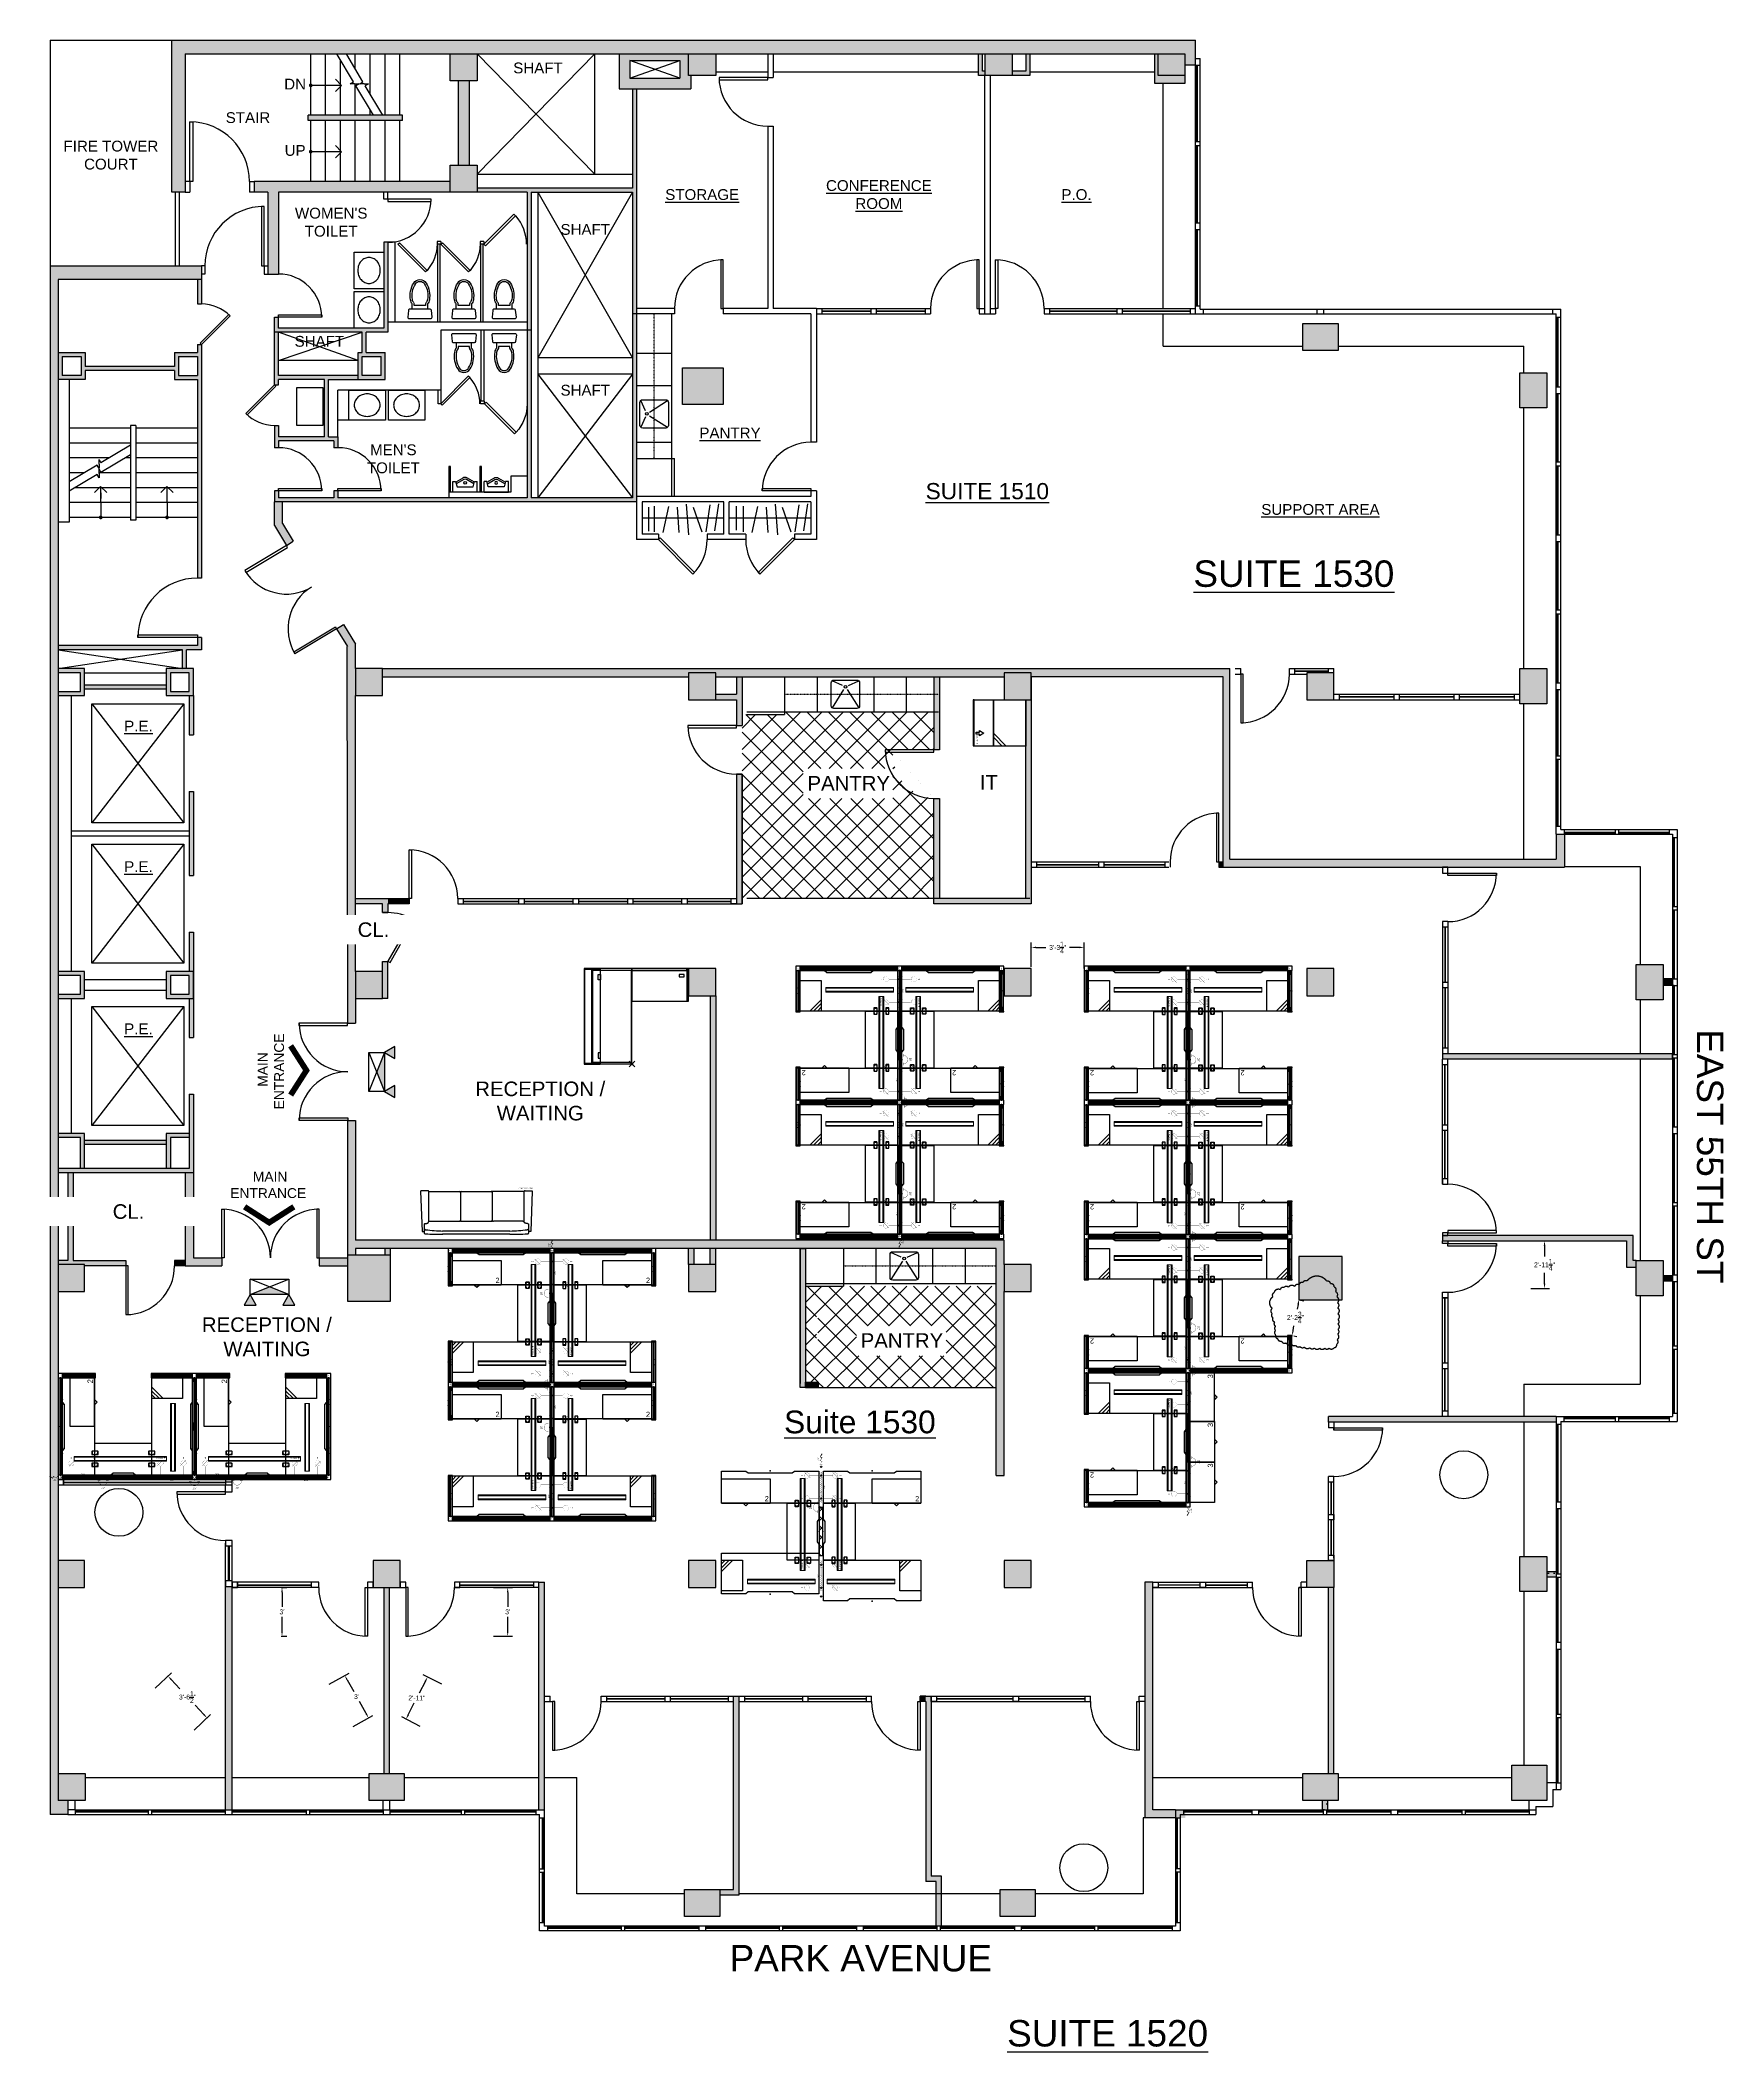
# Model space of a CAD drawing. Header units: inches. Extents: x 0 to 8116, y 4 to 1630.
# Drawn here: x 6870 to 8116, y 10 to 1499 of the extents above; entities that cross this region are included whole.
import ezdxf
from ezdxf.enums import TextEntityAlignment as Align

# ---------------------------------------------------------------- set-up
doc = ezdxf.new("R2010")
doc.units = ezdxf.units.IN
doc.header["$MEASUREMENT"] = 0
doc.linetypes.add('HIDDEN', pattern=[0.375, 0.25, -0.125])
for name, color, linetype in [('0-BACKGROUND', 7, 'Continuous'), ('2D', 7, 'Continuous'), ('A', 7, 'Continuous'), ('CM4800', 7, 'Continuous'), ('DD2D', 7, 'Continuous'), ('DD2D_Geometry', 7, 'Continuous'), ('ELECTRI', 7, 'Continuous'), ('ENFASIS NEW', 7, 'Continuous'), ('LATEFILE', 7, 'Continuous'), ('LATFILE', 7, 'Continuous'), ('LF', 7, 'Continuous'), ('QU4TRO', 7, 'Continuous'), ('S7000', 7, 'Continuous'), ('SIN_ZONA', 7, 'Continuous'), ('TEXT HARNESS', 7, 'Continuous'), ('UPHOLSTERY', 255, 'Continuous')]:
    doc.layers.add(name, color=color, linetype=linetype)
doc.styles.add('ARCH-STYLE', font='arial.ttf')
doc.styles.add('ARIAL', font='arial.ttf')
doc.styles.add('EXPLODED0', font='Arial', dxfattribs={"height": 0.2})
doc.styles.get("Standard").update_dxf_attribs({"font": 'stylu.ttf'})
doc.dimstyles.new('LEAD-96', dxfattribs={"dimscale": 96, "dimtxt": 0.09375, "dimasz": 0.09375, "dimexe": 0.0625, "dimexo": 0.0625, "dimgap": 0.09375, "dimtad": 1, "dimdec": 6, "dimzin": 1, "dimdsep": 46, "dimlunit": 4, "dimtxsty": 'Standard', "dimblk1": 'OPEN90', "dimblk2": 'OPEN90', "dimsah": 1, "dimcen": 0.089844, "dimdle": 0.0625, "dimadec": 0, "dimazin": 0, "dimtfac": 0.03125, "dimtdec": 6, "dimtofl": 0, "dimtmove": 2, "dimatfit": 3, "dimldrblk": 'OPEN90', "dimfxl": 1, "dimfrac": 2, "dimtolj": 1, "dimtzin": 0, "dimarcsym": 0})
doc.dimstyles.get("Standard").update_dxf_attribs({"dimscale": 20, "dimtxt": 0.18, "dimasz": 0.18, "dimexe": 0.18, "dimexo": 0.0625, "dimgap": 0.09, "dimtad": 0, "dimtih": 1, "dimtoh": 1, "dimzin": 0, "dimdsep": 46, "dimlunit": 4, "dimtxsty": 'Standard', "dimcen": 0.09, "dimadec": 0, "dimazin": 0, "dimtfac": 1, "dimtofl": 0, "dimtmove": 0, "dimatfit": 3, "dimfxl": 1, "dimtolj": 1, "dimtzin": 0, "dimarcsym": 0})
pattern_1 = [(0, (-25937.6947, -545.4014), (2.1875, 4.375), [0, -4.375])]
pattern_2 = [(135, (-30072.621, -632.12), (-7.866563, -7.866563), []), (225, (-30072.621, -632.12), (7.866563, -7.866563), [])]

# ---------------------------------------------------------------- blocks, each defined once
blk = doc.blocks.new('Urinal2')
at = {"linetype": 'Continuous'}
for p, q in [((-9, 0), (9, 0)), ((-9, 0), (-9, -8)), ((9, 0), (9, -8)), ((-7, -8, 22), (-9, -8, 22)), ((-6, -4, 22), (-7, -8, 22)), ((-6.8906, -7.5625), (-1.7364, -10.5077)), ((-6.5625, -6.25), (-0.9923, -9.433)), ((6, -4, 22), (-6, -4, 22)), ((0.9923, -9.433), (6.5625, -6.25)), ((1.7365, -10.5077), (6.8906, -7.5625)), ((7, -8, 22), (6, -4, 22)), ((9, -8, 22), (7, -8, 22))]:
    blk.add_line(p, q, dxfattribs=at)
blk.add_circle((0, -7), 1, dxfattribs=at)
for centre, radius, start, end in [((0, -7.4688), 3.5, 240.2552, 299.7448), ((0, -7.6965), 2, 240.255, 299.745)]:
    blk.add_arc(centre, radius, start, end, dxfattribs=at)
blk = doc.blocks.new('_OPEN90')
at = {"color": 0, "linetype": 'ByBlock'}
for p, q in [((0, 0), (-1, 0)), ((-0.5, 0.5), (0, 0)), ((0, 0), (-0.5, -0.5))]:
    blk.add_line(p, q, dxfattribs=at)
blk = doc.blocks.new('A$C3A9A5EAB')
for points in [[(17.5, 22.8, -0.385991), (16.5, 21.9), (1.5, 21.9, -0.414214), (0.5, 22.9), (0, 27.9, -0.414214), (1, 28.9), (17, 28.9, -0.414214), (18, 27.9), (17.5, 22.8)], [(3.3, 21.9), (3.3, 18.1, 0.123752), (2, 15.1, 0.178198), (4.4, 2.6, 0.26243), (9, 0, 0.26243), (13.6, 2.6, 0.178198), (16, 15.1, 0.124653), (14.7, 18.1), (14.7, 21.9)], [(13.5, 17.4, -0.172358), (13.2, 18), (13.2, 19.3), (4.8, 19.3), (4.8, 18, -0.171638), (4.5, 17.4)], [(3.4, 14.9, 0.178198), (5.6, 3.4, 0.178198)]]:
    blk.add_lwpolyline(points, format="xyb")
for centre, radius, start, end in [((8.7, 14), 5.37, 141.0431, 170.4981), ((9.3, 14), 5.37, 9.4543, 39.1172), ((9, 5.4), 4.01, 210.9139, 269.6465), ((9, 5.4), 4.01, 270.3059, 329.0385), ((-2.1, 12.1), 17, 329.0385, 9.4543)]:
    blk.add_arc(centre, radius, start, end)
blk = doc.blocks.new('DOOR45')
blk.add_lwpolyline([(0, 0), (1.4, -1.4), (26.8, 24), (25.4, 25.4)], close=True)
blk.add_arc((0, 0), 36, 0, 41.8153)
blk = doc.blocks.new('A$C2CC44EC3')
blk.add_lwpolyline([(27, 22), (27, 0), (0, 0), (0, 22)], close=True)
blk.add_lwpolyline([(13.5, 2.7, 0.086318), (17.2, 3.3, 0.092588), (20.3, 5.1, 0.103098), (22.4, 7.9, 0.111999), (23.1, 11, 0.111999), (22.4, 14.1, 0.103098), (20.3, 16.9, 0.092588), (17.2, 18.7, 0.086318), (13.5, 19.3, 0.086318), (9.8, 18.7, 0.092588), (6.7, 16.9, 0.103098), (4.6, 14.1, 0.111999), (3.9, 11, 0.111999), (4.6, 7.9, 0.103098), (6.7, 5.1, 0.092588), (9.8, 3.3, 0.086318)], format="xyb", close=True)
blk = doc.blocks.new('BD___ALGONQUIN___9057___PL')
at = {"layer": '2D'}
for p, q in [((-79.9, 27.3), (-79.9, 30.8)), ((-66.2, 31.5), (-16.3, 31.5)), ((-2.8, 27.3), (-2.8, 30.8)), ((-81.6, 29.2), (-81.6, 29.2)), ((-79.7, 23.8), (-79.9, 23.8)), ((-76.7, 22), (-76.6, 0)), ((-75.7, 22), (-54, 22)), ((-66.2, 29.2), (-16.3, 29.2)), ((-53.1, 21), (-53.1, 21.3)), ((-53.1, 1), (-53.1, 21)), ((-30.5, 22), (-52.2, 22)), ((-29.6, 21), (-29.6, 21.3)), ((-29.6, 1), (-29.6, 21)), ((-7, 22), (-28.8, 22)), ((-6.1, 22), (-6.1, 0)), ((-3, 23.8), (-2.8, 23.8)), ((-1.1, 29.2), (-1.1, 29.2)), ((-76.6, 0), (-76.3, 0)), ((-53.1, 0.7), (-53.1, 1)), ((-53.1, 0.7), (-53.1, 0.7)), ((-29.6, 0.7), (-29.6, 1)), ((-29.6, 0.7), (-29.6, 0.7)), ((-6.1, 0), (-6.4, 0)), ((-78.6, -0.5), (-78.7, -0.5)), ((-78.7, -0.5), (-78.7, -0.5)), ((-78.6, -0.5), (-78.6, -0.5)), ((-78.5, -0.5), (-78.6, -0.5)), ((-78.6, -0.5), (-78.6, -0.5)), ((-78.4, -0.5), (-78.5, -0.5)), ((-78.5, -0.5), (-78.5, -0.5)), ((-78.5, -0.5), (-78.5, -0.5)), ((-78.4, -0.5), (-78.4, -0.5)), ((-78.4, -0.5), (-78.4, -0.5)), ((-78.3, -0.5), (-78.4, -0.5)), ((-78.4, -0.5), (-78.4, -0.5)), ((-78.3, -0.5), (-78.3, -0.5)), ((-78.3, -0.5), (-78.3, -0.5)), ((-78.2, -0.5), (-78.3, -0.5)), ((-78.3, -0.5), (-78.3, -0.5)), ((-78.1, -0.5), (-78.2, -0.5)), ((-78.2, -0.5), (-78.2, -0.5)), ((-78.2, -0.5), (-78.2, -0.5)), ((-78.2, -0.5), (-78.2, -0.5)), ((-78.2, -0.5), (-78.2, -0.5)), ((-78, -0.5), (-78.1, -0.5)), ((-78.1, -0.5), (-78.1, -0.5)), ((-78.1, -0.5), (-78.1, -0.5)), ((-78.1, -0.5), (-78.1, -0.5)), ((-78, -0.5), (-78, -0.5)), ((-78, -0.5), (-78, -0.5)), ((-77.9, -0.5), (-78, -0.5)), ((-78, -0.5), (-78, -0.5)), ((-78, -0.5), (-78, -0.5)), ((-77.9, -0.5), (-77.9, -0.5)), ((-77.8, -0.5), (-77.9, -0.5)), ((-77.7, -0.5), (-77.8, -0.5)), ((-77.7, -0.5), (-77.7, -0.5)), ((-77.7, -0.5), (-77.7, -0.5)), ((-77.7, -0.5), (-77.7, -0.5)), ((-77.6, -0.5), (-77.7, -0.5)), ((-77.7, -0.5), (-77.7, -0.5)), ((-77.7, -0.5), (-77.7, -0.5)), ((-77.7, -0.5), (-77.7, -0.5)), ((-77.5, -0.5), (-77.6, -0.5)), ((-77.6, -0.5), (-77.6, -0.5)), ((-77.6, -0.5), (-77.6, -0.5)), ((-77.6, -0.5), (-77.6, -0.5)), ((-77.6, -0.5), (-77.6, -0.5)), ((-77.6, -0.5), (-77.6, -0.5)), ((-77.6, -0.5), (-77.6, -0.5)), ((-77.6, -0.5), (-77.6, -0.5)), ((-77.6, -0.5), (-77.6, -0.5)), ((-77.4, -0.5), (-77.5, -0.5)), ((-77.5, -0.5), (-77.5, -0.5)), ((-77.5, -0.5), (-77.5, -0.5)), ((-77.5, -0.5), (-77.5, -0.5)), ((-77.5, -0.5), (-77.5, -0.5)), ((-77.5, -0.5), (-77.5, -0.5)), ((-77.5, -0.5), (-77.5, -0.5)), ((-77.5, -0.5), (-77.5, -0.5)), ((-77.5, -0.5), (-77.5, -0.5)), ((-77.4, -0.5), (-77.4, -0.5)), ((-77.4, -0.5), (-77.4, -0.5)), ((-77.4, -0.5), (-77.4, -0.5)), ((-77.4, -0.5), (-77.4, -0.5)), ((-77.4, -0.5), (-77.4, -0.5)), ((-77.3, -0.5), (-77.4, -0.5)), ((-77.4, -0.5), (-77.4, -0.5)), ((-77.4, -0.5), (-77.4, -0.5)), ((-77.4, -0.5), (-77.4, -0.5)), ((-77.4, -0.5), (-77.4, -0.5)), ((-77.3, -0.5), (-77.3, -0.5)), ((-77.3, -0.5), (-77.3, -0.5)), ((-77.3, -0.5), (-77.3, -0.5)), ((-76.3, 0), (-54, 0)), ((-53.9, 0), (-52.3, 0)), ((-30.5, 0), (-52.2, 0)), ((-28.8, 0), (-30.5, 0)), ((-6.4, 0), (-28.8, 0)), ((-5.4, -0.5), (-5.4, -0.5)), ((-5.4, -0.5), (-5.4, -0.5)), ((-5.4, -0.5), (-5.4, -0.5)), ((-5.4, -0.5), (-5.4, -0.5)), ((-5.4, -0.5), (-5.3, -0.5)), ((-5.4, -0.5), (-5.4, -0.5)), ((-5.4, -0.5), (-5.4, -0.5)), ((-5.4, -0.5), (-5.4, -0.5)), ((-5.4, -0.5), (-5.4, -0.5)), ((-5.3, -0.5), (-5.3, -0.5)), ((-5.3, -0.5), (-5.3, -0.5)), ((-5.3, -0.5), (-5.3, -0.5)), ((-5.3, -0.5), (-5.3, -0.5)), ((-5.3, -0.5), (-5.3, -0.5)), ((-5.3, -0.5), (-5.3, -0.5)), ((-5.3, -0.5), (-5.2, -0.5)), ((-5.2, -0.5), (-5.2, -0.5)), ((-5.2, -0.5), (-5.2, -0.5)), ((-5.2, -0.5), (-5.2, -0.5)), ((-5.2, -0.5), (-5.2, -0.5)), ((-5.2, -0.5), (-5.2, -0.5)), ((-5.2, -0.5), (-5.2, -0.5)), ((-5.2, -0.5), (-5.2, -0.5)), ((-5.2, -0.5), (-5.2, -0.5)), ((-5.2, -0.5), (-5.2, -0.5)), ((-5.2, -0.5), (-5.1, -0.5)), ((-5.1, -0.5), (-5.1, -0.5)), ((-5.1, -0.5), (-5.1, -0.5)), ((-5.1, -0.5), (-5, -0.5)), ((-5.1, -0.5), (-5.1, -0.5)), ((-5.1, -0.5), (-5.1, -0.5)), ((-5.1, -0.5), (-5.1, -0.5)), ((-5.1, -0.5), (-5.1, -0.5)), ((-5.1, -0.5), (-5.1, -0.5)), ((-5.1, -0.5), (-5.1, -0.5)), ((-5, -0.5), (-5, -0.5)), ((-5, -0.5), (-5, -0.5)), ((-5, -0.5), (-4.9, -0.5)), ((-5, -0.5), (-5, -0.5)), ((-5, -0.5), (-5, -0.5)), ((-4.9, -0.5), (-4.8, -0.5)), ((-4.8, -0.5), (-4.8, -0.5)), ((-4.8, -0.5), (-4.7, -0.5)), ((-4.7, -0.5), (-4.7, -0.5)), ((-4.7, -0.5), (-4.7, -0.5)), ((-4.7, -0.5), (-4.6, -0.5)), ((-4.7, -0.5), (-4.7, -0.5)), ((-4.7, -0.5), (-4.7, -0.5)), ((-4.6, -0.5), (-4.6, -0.5)), ((-4.6, -0.5), (-4.6, -0.5)), ((-4.6, -0.5), (-4.5, -0.5)), ((-4.6, -0.5), (-4.6, -0.5)), ((-4.6, -0.5), (-4.6, -0.5)), ((-4.5, -0.5), (-4.4, -0.5)), ((-4.5, -0.5), (-4.5, -0.5)), ((-4.5, -0.5), (-4.5, -0.5)), ((-4.5, -0.5), (-4.5, -0.5)), ((-4.4, -0.5), (-4.4, -0.5)), ((-4.4, -0.5), (-4.4, -0.5)), ((-4.4, -0.5), (-4.4, -0.5)), ((-4.4, -0.5), (-4.3, -0.5)), ((-4.3, -0.5), (-4.3, -0.5)), ((-4.3, -0.5), (-4.3, -0.5)), ((-4.3, -0.5), (-4.3, -0.5)), ((-4.3, -0.5), (-4.2, -0.5)), ((-4.2, -0.5), (-4.2, -0.5)), ((-4.2, -0.5), (-4.2, -0.5)), ((-4.2, -0.5), (-4.2, -0.5)), ((-4.2, -0.5), (-4.1, -0.5)), ((-4.1, -0.5), (-4, -0.5)), ((-4, -0.5), (-4, -0.5))]:
    blk.add_line(p, q, dxfattribs=at)
for points in [[(-78.7, -0.5), (-80.8, -0.5), (-81.3, -0.5), (-81.5, -0.5), (-81.6, -0.5), (-81.6, -0.5), (-81.7, -0.5), (-81.7, -0.5), (-81.7, -0.5), (-81.8, -0.5), (-81.8, -0.5), (-81.9, -0.5), (-82, -0.5), (-82, -0.5), (-82, -0.6), (-82, -0.6), (-82.1, -0.6), (-82.1, -0.6), (-82.1, -0.6), (-82.1, -0.6), (-82.2, -0.6), (-82.2, -0.6), (-82.2, -0.6), (-82.2, -0.6), (-82.2, -0.6), (-82.2, -0.5), (-82.3, -0.5), (-82.3, -0.5), (-82.3, -0.5), (-82.3, -0.5), (-82.3, -0.5), (-82.3, -0.5), (-82.3, -0.5), (-82.3, -0.5), (-82.4, -0.5), (-82.4, -0.5), (-82.4, -0.5), (-82.4, -0.5), (-82.4, -0.5), (-82.4, -0.5), (-82.4, -0.5), (-82.4, -0.5), (-82.5, -0.5), (-82.5, -0.5), (-82.5, -0.5), (-82.5, -0.4), (-82.5, -0.4), (-82.5, -0.4), (-82.5, -0.4), (-82.5, -0.4), (-82.5, -0.4), (-82.5, -0.4), (-82.6, -0.4), (-82.6, -0.4), (-82.6, -0.4), (-82.6, -0.4), (-82.6, -0.4), (-82.6, -0.3), (-82.6, -0.3), (-82.6, -0.3), (-82.6, -0.3), (-82.6, -0.3), (-82.6, -0.3), (-82.6, -0.3), (-82.7, -0.3), (-82.7, -0.3), (-82.7, -0.3), (-82.7, -0.2), (-82.7, -0.2), (-82.7, -0.2), (-82.7, -0.2), (-82.7, -0.2), (-82.7, -0.2), (-82.7, -0.2), (-82.7, -0.2), (-82.7, -0.2), (-82.7, -0.1), (-82.7, -0.1), (-82.7, -0.1), (-82.7, -0.1), (-82.7, -0.1), (-82.7, -0.1), (-82.7, -0.1), (-82.7, 0), (-82.7, 0), (-82.7, 0), (-82.7, 0), (-81.6, 29.3), (-81.6, 29.3), (-81.6, 29.4), (-81.6, 29.5), (-81.5, 29.5, -0.054563), (-79.9, 29.7)], [(-4, -0.5), (-1.9, -0.5), (-1.4, -0.5), (-1.2, -0.5), (-1.2, -0.5), (-1.1, -0.5), (-1.1, -0.5), (-1, -0.5), (-1, -0.5), (-1, -0.5), (-0.9, -0.5), (-0.8, -0.5), (-0.8, -0.5), (-0.7, -0.5), (-0.7, -0.6), (-0.7, -0.6), (-0.7, -0.6), (-0.6, -0.6), (-0.6, -0.6), (-0.6, -0.6), (-0.6, -0.6), (-0.6, -0.6), (-0.5, -0.6), (-0.5, -0.6), (-0.5, -0.6), (-0.5, -0.5), (-0.5, -0.5), (-0.5, -0.5), (-0.4, -0.5), (-0.4, -0.5), (-0.4, -0.5), (-0.4, -0.5), (-0.4, -0.5), (-0.4, -0.5), (-0.4, -0.5), (-0.4, -0.5), (-0.3, -0.5), (-0.3, -0.5), (-0.3, -0.5), (-0.3, -0.5), (-0.3, -0.5), (-0.3, -0.5), (-0.3, -0.5), (-0.3, -0.5), (-0.3, -0.5), (-0.2, -0.4), (-0.2, -0.4), (-0.2, -0.4), (-0.2, -0.4), (-0.2, -0.4), (-0.2, -0.4), (-0.2, -0.4), (-0.2, -0.4), (-0.2, -0.4), (-0.2, -0.4), (-0.1, -0.4), (-0.1, -0.4), (-0.1, -0.3), (-0.1, -0.3), (-0.1, -0.3), (-0.1, -0.3), (-0.1, -0.3), (-0.1, -0.3), (-0.1, -0.3), (-0.1, -0.3), (-0.1, -0.3), (-0.1, -0.3), (-0.1, -0.2), (0, -0.2), (0, -0.2), (0, -0.2), (0, -0.2), (0, -0.2), (0, -0.2), (0, -0.2), (0, -0.2), (0, -0.1), (0, -0.1), (0, -0.1), (0, -0.1), (0, -0.1), (0, -0.1), (0, -0.1), (0, 0), (0, 0), (0, 0), (0, 0), (-1.1, 29.3), (-1.1, 29.3), (-1.1, 29.4), (-1.2, 29.5), (-1.2, 29.5, 0.054563), (-2.8, 29.7)]]:
    blk.add_lwpolyline(points, format="xyb", dxfattribs=at)
for points in [[(-79.9, 23.8), (-79.9, 27.3), (-79.9, 27.4), (-79.9, 27.4), (-79.9, 27.4), (-79.9, 27.4), (-79.9, 27.4), (-79.9, 27.4), (-79.9, 27.5), (-79.9, 27.5), (-79.9, 27.5), (-79.9, 27.5), (-79.9, 27.5), (-79.9, 27.5), (-79.9, 27.6), (-79.9, 27.6), (-79.9, 27.6), (-79.9, 27.6), (-79.9, 27.6), (-79.9, 27.6), (-79.8, 27.7), (-79.8, 27.7), (-79.8, 27.7), (-79.8, 27.7), (-79.8, 27.7), (-79.8, 27.7), (-79.8, 27.7), (-79.8, 27.8), (-79.8, 27.8), (-79.8, 27.8), (-79.8, 27.8), (-79.7, 27.8), (-79.7, 27.8), (-79.7, 27.8), (-79.7, 27.9), (-79.7, 27.9), (-79.7, 27.9), (-79.7, 27.9), (-79.6, 27.9), (-79.6, 28), (-79.6, 28), (-79.6, 28), (-79.5, 28), (-79.5, 28.1), (-79.5, 28.1), (-79.4, 28.1), (-79.4, 28.1), (-79.4, 28.1), (-79.3, 28.2), (-79.3, 28.2), (-79.2, 28.2), (-79.2, 28.2), (-79.2, 28.2), (-79.1, 28.2), (-79.1, 28.2), (-79.1, 28.2), (-79.1, 28.2), (-79, 28.2)], [(-79.7, 23.8), (-79.5, 23.8), (-79.3, 23.8), (-79.1, 23.7), (-79, 23.7), (-78.8, 23.7), (-78.6, 23.7), (-78.5, 23.7), (-78.4, 23.6), (-78.2, 23.6), (-78.1, 23.6), (-78, 23.6), (-77.9, 23.5), (-77.9, 23.5), (-77.8, 23.5), (-77.8, 23.5), (-77.7, 23.5), (-77.7, 23.4), (-77.6, 23.4), (-77.6, 23.4), (-77.5, 23.4), (-77.4, 23.3), (-77.4, 23.3), (-77.4, 23.3), (-77.3, 23.3), (-77.3, 23.2), (-77.2, 23.2), (-77.2, 23.2), (-77.1, 23.1), (-77.1, 23.1), (-77.1, 23.1), (-77, 23), (-77, 23), (-77, 23), (-77, 23), (-77, 23), (-76.9, 22.9), (-76.9, 22.9), (-76.9, 22.9), (-76.9, 22.9), (-76.9, 22.9), (-76.9, 22.8), (-76.9, 22.8), (-76.8, 22.8), (-76.8, 22.8), (-76.8, 22.8), (-76.8, 22.7), (-76.8, 22.7), (-76.8, 22.7), (-76.8, 22.7), (-76.8, 22.7), (-76.8, 22.6), (-76.8, 22.6), (-76.7, 22.6), (-76.7, 22.6), (-76.7, 22.6), (-76.7, 22.5), (-76.7, 22.5), (-76.7, 22.5), (-76.7, 22.4), (-76.7, 22.4), (-76.7, 22.3), (-76.7, 22.3), (-76.7, 22.2), (-76.7, 22.2), (-76.7, 22.1), (-76.7, 22.1), (-76.7, 22)], [(-3, 23.8), (-3.2, 23.8), (-3.4, 23.8), (-3.6, 23.7), (-3.8, 23.7), (-3.9, 23.7), (-4.1, 23.7), (-4.2, 23.7), (-4.4, 23.6), (-4.5, 23.6), (-4.7, 23.6), (-4.7, 23.6), (-4.8, 23.5), (-4.8, 23.5), (-4.9, 23.5), (-5, 23.5), (-5, 23.5), (-5.1, 23.4), (-5.1, 23.4), (-5.2, 23.4), (-5.2, 23.4), (-5.3, 23.3), (-5.3, 23.3), (-5.4, 23.3), (-5.4, 23.3), (-5.5, 23.2), (-5.5, 23.2), (-5.5, 23.2), (-5.6, 23.1), (-5.6, 23.1), (-5.7, 23.1), (-5.7, 23), (-5.7, 23), (-5.7, 23), (-5.8, 23), (-5.8, 23), (-5.8, 22.9), (-5.8, 22.9), (-5.8, 22.9), (-5.8, 22.9), (-5.8, 22.9), (-5.9, 22.8), (-5.9, 22.8), (-5.9, 22.8), (-5.9, 22.8), (-5.9, 22.8), (-5.9, 22.7), (-5.9, 22.7), (-5.9, 22.7), (-5.9, 22.7), (-6, 22.7), (-6, 22.6), (-6, 22.6), (-6, 22.6), (-6, 22.6), (-6, 22.6), (-6, 22.5), (-6, 22.5), (-6, 22.5), (-6, 22.4), (-6, 22.4), (-6, 22.3), (-6.1, 22.3), (-6.1, 22.2), (-6.1, 22.2), (-6.1, 22.1), (-6.1, 22.1), (-6.1, 22)], [(-2.8, 23.8), (-2.8, 27.3), (-2.8, 27.4), (-2.8, 27.4), (-2.8, 27.4), (-2.8, 27.4), (-2.8, 27.4), (-2.8, 27.4), (-2.8, 27.5), (-2.8, 27.5), (-2.8, 27.5), (-2.8, 27.5), (-2.8, 27.5), (-2.8, 27.5), (-2.8, 27.6), (-2.9, 27.6), (-2.9, 27.6), (-2.9, 27.6), (-2.9, 27.6), (-2.9, 27.6), (-2.9, 27.7), (-2.9, 27.7), (-2.9, 27.7), (-2.9, 27.7), (-2.9, 27.7), (-2.9, 27.7), (-2.9, 27.7), (-2.9, 27.8), (-3, 27.8), (-3, 27.8), (-3, 27.8), (-3, 27.8), (-3, 27.8), (-3, 27.8), (-3, 27.9), (-3, 27.9), (-3, 27.9), (-3.1, 27.9), (-3.1, 27.9), (-3.1, 28), (-3.1, 28), (-3.2, 28), (-3.2, 28), (-3.2, 28.1), (-3.3, 28.1), (-3.3, 28.1), (-3.3, 28.1), (-3.4, 28.1), (-3.4, 28.2), (-3.5, 28.2), (-3.5, 28.2), (-3.5, 28.2), (-3.6, 28.2), (-3.6, 28.2), (-3.6, 28.2), (-3.6, 28.2), (-3.7, 28.2), (-3.7, 28.2)]]:
    blk.add_lwpolyline(points, dxfattribs=at)
for centre, radius, start, end in [((-79.2, 30.6), 0.721, 75.1161, 169.6605), ((-66.1, -549.5), 581, 90.0054, 91.2736), ((-16.6, -549.5), 581, 88.7264, 89.9946), ((-3.5, 30.6), 0.721, 10.3395, 104.8839), ((-64.8, -75.9), 105.1, 90.7182, 97.7667), ((-75.7, 20.8), 1.21, 89.1212, 140.7673), ((-53.9, 21.2), 0.814, 4.42, 93.7008), ((-52.3, 21.2), 0.815, 86.1663, 175.5642), ((-30.4, 21.2), 0.815, 4.4358, 93.8337), ((-28.8, 21.2), 0.814, 86.2992, 175.58), ((-17.9, -75.9), 105.1, 82.2333, 89.2818), ((-7, 20.8), 1.21, 39.2327, 90.8788), ((-77.2, 0.1), 0.63, 259.8323, 348.3317), ((-53.9, 0.8), 0.815, 266.1611, 355.5625), ((-52.3, 0.8), 0.815, 184.4375, 273.8389), ((-30.4, 0.8), 0.815, 266.1611, 355.5625), ((-28.8, 0.8), 0.815, 184.4375, 273.8389), ((-5.5, 0.1), 0.63, 191.6683, 280.1677)]:
    blk.add_arc(centre, radius, start, end, dxfattribs=at)
at = {"layer": '2D', "style": 'EXPLODED0'}
blk.add_text('algonquin . 9057', height=1, dxfattribs=at).set_placement((-82.8, -2.9))
blk = doc.blocks.new('CM4830NA36SQ')
blk.add_circle((0.45, 0.45), 0.45)
blk = doc.blocks.new('*D94')
at = {"color": 0, "lineweight": -2, "transparency": 16777216}
for p, q in [((206.6, 96.6), (221.2, 104.7)), ((219.8, 99.8), (224.8, 91)), ((233.8, 74.8), (228.9, 83.6)), ((224.2, 65.2), (238.7, 73.4))]:
    blk.add_line(p, q, dxfattribs=at)
at = {"color": 0, "transparency": 16777216}
for points in [[(220.3, 100.1), (219.3, 99.5), (218, 103)], [(234.4, 75.1), (233.3, 74.5), (235.6, 71.6)]]:
    blk.add_solid(points, dxfattribs=at)
at = {"layer": 'Defpoints', "color": 0, "transparency": 16777216}
for p in [(205.5, 96), (218, 103), (223.1, 64.6)]:
    blk.add_point(p, dxfattribs=at)
at = {"color": 0, "transparency": 16777216, "insert": (226.8, 87.3), "char_height": 3.6, "attachment_point": 5}
blk.add_mtext("\\A1;3'", dxfattribs=at)
blk = doc.blocks.new('*D95')
at = {"color": 0, "lineweight": -2, "transparency": 16777216}
for p, q in [((277.7, 98.7), (273.2, 89.9)), ((289.8, 96.5), (276.1, 103.5)), ((265, 73.9), (269.5, 82.7)), ((273.9, 65.3), (260.2, 72.3))]:
    blk.add_line(p, q, dxfattribs=at)
at = {"color": 0, "transparency": 16777216}
for points in [[(277.2, 99), (278.2, 98.4), (279.4, 101.9)], [(264.5, 74.2), (265.6, 73.6), (263.4, 70.7)]]:
    blk.add_solid(points, dxfattribs=at)
at = {"layer": 'Defpoints', "color": 0, "transparency": 16777216}
for p in [(279.4, 101.9), (291, 96), (275, 64.8)]:
    blk.add_point(p, dxfattribs=at)
at = {"color": 0, "transparency": 16777216, "insert": (271.4, 86.3), "char_height": 3.6, "attachment_point": 5}
blk.add_mtext('\\A1;2\'-11"', dxfattribs=at)
blk = doc.blocks.new('*D75')
at = {"color": 0, "lineweight": -2, "transparency": 16777216}
for p, q in [((7205.4, 353.9), (7219.6, 353.9)), ((7216, 350.3), (7216, 339.6)), ((7216, 321.5), (7216, 332.2)), ((7205.4, 317.9), (7219.6, 317.9))]:
    blk.add_line(p, q, dxfattribs=at)
at = {"color": 0, "transparency": 16777216}
for points in [[(7215.4, 350.3), (7216.6, 350.3), (7216, 353.9)], [(7215.4, 321.5), (7216.6, 321.5), (7216, 317.9)]]:
    blk.add_solid(points, dxfattribs=at)
at = {"layer": 'Defpoints', "color": 0, "transparency": 16777216}
for p in [(7204.1, 353.9), (7216, 353.9), (7204.1, 317.9)]:
    blk.add_point(p, dxfattribs=at)
at = {"color": 0, "transparency": 16777216, "insert": (7216, 335.9), "char_height": 3.6, "attachment_point": 5}
blk.add_mtext("\\A1;3'", dxfattribs=at)
blk = doc.blocks.new('*D76')
at = {"color": 0, "lineweight": -2, "transparency": 16777216}
for p, q in [((7048.4, 353.9), (7052.6, 353.9)), ((7049, 350.3), (7049, 339.6)), ((7049, 321.5), (7049, 332.2)), ((7048.4, 317.9), (7052.6, 317.9))]:
    blk.add_line(p, q, dxfattribs=at)
at = {"color": 0, "transparency": 16777216}
for points in [[(7048.4, 350.3), (7049.6, 350.3), (7049, 353.9)], [(7048.4, 321.5), (7049.6, 321.5), (7049, 317.9)]]:
    blk.add_solid(points, dxfattribs=at)
at = {"layer": 'Defpoints', "color": 0, "transparency": 16777216}
for p in [(7047.1, 353.9), (7049, 353.9), (7047.1, 317.9)]:
    blk.add_point(p, dxfattribs=at)
at = {"color": 0, "transparency": 16777216, "insert": (7049, 335.9), "char_height": 3.6, "attachment_point": 5}
blk.add_mtext("\\A1;3'", dxfattribs=at)
blk = doc.blocks.new('*D96')
at = {"color": 0, "lineweight": -2, "transparency": 16777216}
for p, q in [((77.7, 93.6), (89.9, 105)), ((89.7, 99.9), (96, 93.1)), ((113.7, 74.1), (107.4, 80.9)), ((106.6, 62.6), (118.8, 74))]:
    blk.add_line(p, q, dxfattribs=at)
at = {"color": 0, "transparency": 16777216}
for points in [[(90.1, 100.3), (89.2, 99.5), (87.2, 102.5)], [(114.2, 74.5), (113.3, 73.7), (116.2, 71.5)]]:
    blk.add_solid(points, dxfattribs=at)
at = {"layer": 'Defpoints', "color": 0, "transparency": 16777216}
for p in [(76.8, 92.8), (87.2, 102.5), (105.7, 61.8)]:
    blk.add_point(p, dxfattribs=at)
at = {"color": 0, "transparency": 16777216, "insert": (101.7, 87), "char_height": 3.6, "attachment_point": 5}
blk.add_mtext('\\A1;3\'-6{\\H1.000000x;\\S1/2;}"', dxfattribs=at)
blk = doc.blocks.new('*D77')
at = {"color": 0, "lineweight": -2, "transparency": 16777216}
for p, q in [((7973.1, 610.4), (7986.8, 610.4)), ((7983.2, 606.8), (7983.2, 598.9)), ((7983.2, 578.8), (7983.2, 586.7)), ((7973.1, 575.2), (7986.8, 575.2))]:
    blk.add_line(p, q, dxfattribs=at)
at = {"color": 0, "transparency": 16777216}
for points in [[(7982.6, 606.8), (7983.8, 606.8), (7983.2, 610.4)], [(7982.6, 578.8), (7983.8, 578.8), (7983.2, 575.2)]]:
    blk.add_solid(points, dxfattribs=at)
at = {"layer": 'Defpoints', "color": 0, "transparency": 16777216}
for p in [(7971.9, 610.4), (7983.2, 610.4), (7971.9, 575.2)]:
    blk.add_point(p, dxfattribs=at)
at = {"color": 0, "transparency": 16777216, "insert": (7983.2, 592.8), "char_height": 3.6, "attachment_point": 5}
blk.add_mtext('\\A1;2\'-11{\\H1.000000x;\\S1/4;}"', dxfattribs=at)
blk = doc.blocks.new('AT71132434EBZ')
for p, q in [((0.003, -0.003), (0, 0)), ((0.63, -0.61), (0.87, -0.37)), ((0.004, -0.988), (0.004, -0.602)), ((0.866, -0.602), (0.004, -0.602)), ((0.706, -0.61), (0.87, -0.446)), ((0.866, -0.988), (0.866, -0.602))]:
    blk.add_line(p, q)
for points in [[(0, 0), (0.87, 0), (0.87, -0.61), (0, -0.61)], [(0.004, -0.988), (0.866, -0.988), (0.866, -0.969), (0.004, -0.969)], [(0.612, -0.872), (0.579, -0.872), (0.63, -0.788), (0.681, -0.872), (0.648, -0.872), (0.648, -0.932), (0.63, -0.932), (0.612, -0.932)]]:
    blk.add_lwpolyline(points, close=True)
at = {"insert": (0.669, -0.897), "char_height": 0.035, "width": 0.21831, "attachment_point": 1}
blk.add_mtext('{\\fTahoma|b0|i0|c0|p34;\\C256;AT7113}', dxfattribs=at)
blk = doc.blocks.new('AT5503EG3072EBZ')
at = {"color": 1}
for p, q in [((-0.054, -0.054), (0.054, 0.054)), ((0.054, -0.054), (-0.054, 0.054))]:
    blk.add_line(p, q, dxfattribs=at)
for points in [[(1.795, 0.596), (1.795, 0.895), (-0.003, 0.895), (-0.003, 0.596), (0.009, 0.596), (0.009, 0.883), (1.783, 0.883), (1.783, 0.596)], [(0.03, 0), (0.03, 0.762), (0, 0.762), (0, 0)], [(1.783, 0.883), (1.783, 0.596), (0.009, 0.596), (0.009, 0.883)], [(0.03, 0.762), (0.03, 0.732), (1.762, 0.732), (1.762, 0.762)], [(1.792, 0), (1.792, 0.762), (1.762, 0.762), (1.762, 0)], [(1.762, 0.732), (1.762, 0.012), (0.03, 0.012), (0.03, 0.732)], [(0.03, 0.012), (0.03, 0), (1.762, 0), (1.762, 0.012)]]:
    blk.add_lwpolyline(points, close=True)
for points in [[(0.112, 0.63), (0.112, 0.591, 0.414214), (0.116, 0.588), (0.206, 0.588, 0.414214), (0.209, 0.591), (0.209, 0.633, 0.414214), (0.206, 0.636), (0.119, 0.636), (0.116, 0.636, 0.414214), (0.112, 0.633)], [(1.679, 0.63), (1.679, 0.591, -0.414214), (1.676, 0.588), (1.586, 0.588, -0.414214), (1.582, 0.591), (1.582, 0.633, -0.414214), (1.586, 0.636), (1.673, 0.636), (1.676, 0.636, -0.414214), (1.679, 0.633)]]:
    blk.add_lwpolyline(points, format="xyb", close=True)
blk.add_circle((0, 0), 0.0138, dxfattribs=at)
blk = doc.blocks.new('AT4302EG2442EBZ')
blk.add_line((-0.003, -0.003), (0, 0))
blk.add_line((-0.003, -0.003), (0, 0))
for points in [[(-1.067, -0.61), (0, -0.61), (0, 0), (-1.067, 0)], [(-1.067, -0.033), (-0.033, -0.033), (-0.033, -0.003), (-1.067, -0.003)], [(-0.003, -0.003), (-0.033, -0.003), (-0.033, -0.607), (-0.003, -0.607)]]:
    blk.add_lwpolyline(points, close=True)
blk.add_lwpolyline([(-0.08575, -0.108), (-0.17445, -0.108, 0.41421356), (-0.1776, -0.11115), (-0.1776, -0.14985, 0.41421356), (-0.17445, -0.153), (-0.08575, -0.153, 0.41421356), (-0.0826, -0.14985), (-0.0826, -0.11115, 0.41421356)], format="xyb", close=True)
blk = doc.blocks.new('LF4033640S')
for p, q in [((0, 0), (0.914, 0)), ((0, -0.457), (0.914, -0.457))]:
    blk.add_line(p, q)
at = {"layer": 'LATEFILE'}
for p, q in [((0, -0.457), (0, 0)), ((0.914, 0), (0.914, -0.457))]:
    blk.add_line(p, q, dxfattribs=at)
blk.add_lwpolyline([(0.407, -0.457), (0.457, -0.507), (0.507, -0.457)], close=True, dxfattribs=at)
at = {"layer": 'LATFILE', "insert": (0.81, -0.326), "char_height": 0.1, "width": 0.07696, "attachment_point": 1}
blk.add_mtext('3', dxfattribs=at)
blk = doc.blocks.new('LF4033040S')
at = {"layer": 'LATEFILE'}
for points in [[(0, 0), (0.762, 0), (0.762, -0.457), (0, -0.457)], [(0.331, -0.457), (0.381, -0.507), (0.431, -0.457)]]:
    blk.add_lwpolyline(points, close=True, dxfattribs=at)
at = {"layer": 'LATFILE', "insert": (0.658, -0.326), "char_height": 0.1, "width": 0.07696, "attachment_point": 1}
blk.add_mtext('3', dxfattribs=at)
blk = doc.blocks.new('*D108')
at = {"color": 0, "lineweight": -2, "transparency": 16777216}
for p, q in [((7802.6, 566.7), (7805, 566.2)), ((7800.8, 563.4), (7800.1, 559.9)), ((7797.1, 544.1), (7797.7, 547.5)), ((7797.6, 540.3), (7799.9, 539.8))]:
    blk.add_line(p, q, dxfattribs=at)
at = {"color": 0, "transparency": 16777216}
for points in [[(7800.2, 563.5), (7801.4, 563.2), (7801.4, 566.9)], [(7796.5, 544.2), (7797.7, 543.9), (7796.4, 540.5)]]:
    blk.add_solid(points, dxfattribs=at)
at = {"layer": 'Defpoints', "color": 0, "transparency": 16777216}
for p in [(7801.4, 566.9), (7796.4, 540.5), (7796.4, 540.5)]:
    blk.add_point(p, dxfattribs=at)
at = {"color": 0, "transparency": 16777216, "insert": (7798.9, 553.7), "char_height": 3.6, "attachment_point": 5}
blk.add_mtext('\\A1;2\'-2{\\H1.000000x;\\S3/4;}"', dxfattribs=at)
blk = doc.blocks.new('*D109')
at = {"color": 0, "lineweight": -2, "transparency": 16777216}
for p, q in [((7603.4, 813.2), (7603.4, 831.2)), ((7607, 827.6), (7614.2, 827.6)), ((7639, 827.6), (7631.8, 827.6)), ((7642.6, 811.9), (7642.6, 831.2))]:
    blk.add_line(p, q, dxfattribs=at)
at = {"color": 0, "transparency": 16777216}
for points in [[(7607, 828.2), (7607, 827), (7603.4, 827.6)], [(7639, 828.2), (7639, 827), (7642.6, 827.6)]]:
    blk.add_solid(points, dxfattribs=at)
at = {"layer": 'Defpoints', "color": 0, "transparency": 16777216}
for p in [(7642.6, 827.6), (7603.4, 811.9), (7642.6, 810.6)]:
    blk.add_point(p, dxfattribs=at)
at = {"color": 0, "transparency": 16777216, "insert": (7623, 827.6), "char_height": 3.6, "attachment_point": 5}
blk.add_mtext('\\A1;3\'-3{\\H1.000000x;\\S1/4;}"', dxfattribs=at)
blk = doc.blocks.new('DD40103072AB')
at = {"color": 1}
for p, q in [((0.004, -0.004), (-0.004, 0.004)), ((0.004, 0.004), (-0.004, -0.004))]:
    blk.add_line(p, q, dxfattribs=at)
blk.add_lwpolyline([(-0.414, -0.042), (0.414, -0.042), (0.458, -0.007), (0.915, -0.007), (0.915, -0.769), (-0.915, -0.769), (-0.915, -0.007), (-0.458, -0.007)], close=True)
blk.add_point((0, 0))
blk.add_point((0, 0))
blk.add_point((0, 0), dxfattribs=at)
blk = doc.blocks.new('DD40102472AB')
at = {"color": 1}
for p, q in [((0.004, -0.004), (-0.004, 0.004)), ((0.004, 0.004), (-0.004, -0.004))]:
    blk.add_line(p, q, dxfattribs=at)
blk.add_lwpolyline([(-0.414, -0.042), (0.414, -0.042), (0.458, -0.007), (0.915, -0.007), (0.915, -0.607), (-0.915, -0.607), (-0.915, -0.007), (-0.458, -0.007)], close=True)
blk.add_point((0, 0))
blk.add_point((0, 0))
blk.add_point((0, 0), dxfattribs=at)
blk = doc.blocks.new('DD40102442AB')
at = {"color": 1}
for p, q in [((0.004, -0.004), (-0.004, 0.004)), ((0.004, 0.004), (-0.004, -0.004))]:
    blk.add_line(p, q, dxfattribs=at)
blk.add_lwpolyline([(-0.19, -0.042), (0.19, -0.042), (0.233, -0.007), (0.533, -0.007), (0.533, -0.607), (-0.534, -0.607), (-0.534, -0.007), (-0.234, -0.007)], close=True)
blk.add_point((0, 0))
blk.add_point((0, 0))
blk.add_point((0, 0), dxfattribs=at)
blk = doc.blocks.new('S7012')
for p, q in [((0.18, -0.577), (0.393, -0.364)), ((0.25, -0.577), (0.393, -0.434)), ((0.323, -0.577), (0.393, -0.507))]:
    blk.add_line(p, q)
blk.add_lwpolyline([(0, 0), (0.393, 0), (0.393, -0.577), (0, -0.577)], close=True)
blk = doc.blocks.new('LF4023627S')
for p, q in [((0, 0), (0.914, 0)), ((0, -0.457), (0.914, -0.457))]:
    blk.add_line(p, q)
at = {"layer": 'LATEFILE'}
for p, q in [((0, -0.457), (0, 0)), ((0.914, 0), (0.914, -0.457))]:
    blk.add_line(p, q, dxfattribs=at)
blk.add_lwpolyline([(0.407, -0.457), (0.457, -0.507), (0.507, -0.457)], close=True, dxfattribs=at)
at = {"layer": 'LATFILE', "insert": (0.81, -0.326), "char_height": 0.1, "width": 0.07696, "attachment_point": 1}
blk.add_mtext('2', dxfattribs=at)
blk = doc.blocks.new('817720')
at = {"color": 3, "const_width": 0.005}
for points in [[(-0.055, 0.04), (-0.105, 0.04)], [(0.055, 0.04), (0.105, 0.04)]]:
    blk.add_lwpolyline(points, dxfattribs=at)
blk.add_lwpolyline([(0.08, 0.04, 1), (-0.08, 0.04)], format="xyb", dxfattribs=at)
at = {"color": 3}
blk.add_circle((0, 0), 0.0125, dxfattribs=at)
blk.add_point((0, 0), dxfattribs=at)
at = {"layer": 'TEXT HARNESS', "color": 3, "style": 'ARIAL'}
blk.add_text('20"', height=0.0347, dxfattribs=at).set_placement((0, 0.17), align=Align.MIDDLE)
blk = doc.blocks.new('8065E1C')
at = {"color": 1}
for points in [[(-0.06, -0.309, 0.002, 0.002, 0), (0.046, -0.203, 0.002, 0.002, 0)], [(-0.046, -0.323, 0.002, 0.002, 0), (0.06, -0.217, 0.002, 0.002, 0)], [(0, -0.04, 0.005, 0.005, 0), (0, -0.165, 0.025, 0, 0), (0, -0.211, 0, 0, 0)]]:
    blk.add_lwpolyline(points, format="xyseb", dxfattribs=at)
at = {"color": 1, "const_width": 0.002}
blk.add_lwpolyline([(-0.05, -0.263, -1), (0.05, -0.263, -1)], format="xyb", close=True, dxfattribs=at)
at = {"color": 1, "const_width": 0.005}
blk.add_lwpolyline([(0.025, -0.04), (-0.025, -0.04)], dxfattribs=at)
at = {"color": 1}
blk.add_circle((0, 0), 0.0125, dxfattribs=at)
blk.add_point((0, 0), dxfattribs=at)
at = {"layer": 'TEXT HARNESS', "color": 1, "style": 'ARIAL'}
blk.add_text('1', height=0.0347, dxfattribs=at).set_placement((0, -0.363), align=Align.MIDDLE)
blk = doc.blocks.new('8065E4C')
at = {"color": 1}
for points in [[(-0.06, -0.309, 0.002, 0.002, 0), (0.046, -0.203, 0.002, 0.002, 0)], [(-0.046, -0.323, 0.002, 0.002, 0), (0.06, -0.217, 0.002, 0.002, 0)], [(0, -0.04, 0.005, 0.005, 0), (0, -0.165, 0.025, 0, 0), (0, -0.211, 0, 0, 0)]]:
    blk.add_lwpolyline(points, format="xyseb", dxfattribs=at)
at = {"color": 1, "const_width": 0.002}
blk.add_lwpolyline([(-0.05, -0.263, -1), (0.05, -0.263, -1)], format="xyb", close=True, dxfattribs=at)
at = {"color": 1, "const_width": 0.005}
blk.add_lwpolyline([(0.025, -0.04), (-0.025, -0.04)], dxfattribs=at)
at = {"color": 1}
blk.add_circle((0, 0), 0.0125, dxfattribs=at)
blk.add_point((0, 0), dxfattribs=at)
at = {"layer": 'TEXT HARNESS', "color": 1, "style": 'ARIAL'}
blk.add_text('4 negro', height=0.0347, dxfattribs=at).set_placement((-0.008, -0.363), align=Align.MIDDLE)
blk = doc.blocks.new('8065E2C')
at = {"color": 1}
for points in [[(-0.06, -0.309, 0.002, 0.002, 0), (0.046, -0.203, 0.002, 0.002, 0)], [(-0.046, -0.323, 0.002, 0.002, 0), (0.06, -0.217, 0.002, 0.002, 0)], [(0, -0.04, 0.005, 0.005, 0), (0, -0.165, 0.025, 0, 0), (0, -0.211, 0, 0, 0)]]:
    blk.add_lwpolyline(points, format="xyseb", dxfattribs=at)
at = {"color": 1, "const_width": 0.002}
blk.add_lwpolyline([(-0.05, -0.263, -1), (0.05, -0.263, -1)], format="xyb", close=True, dxfattribs=at)
at = {"color": 1, "const_width": 0.005}
blk.add_lwpolyline([(0.025, -0.04), (-0.025, -0.04)], dxfattribs=at)
at = {"color": 1}
blk.add_circle((0, 0), 0.0125, dxfattribs=at)
blk.add_point((0, 0), dxfattribs=at)
blk.add_point((0, 0), dxfattribs=at)
at = {"layer": 'TEXT HARNESS', "color": 1, "style": 'ARIAL'}
blk.add_text('2', height=0.0347, dxfattribs=at).set_placement((0, -0.363), align=Align.MIDDLE)
blk = doc.blocks.new('8065E3C')
at = {"color": 1}
for points in [[(-0.06, -0.309, 0.002, 0.002, 0), (0.046, -0.203, 0.002, 0.002, 0)], [(-0.046, -0.323, 0.002, 0.002, 0), (0.06, -0.217, 0.002, 0.002, 0)], [(0, -0.04, 0.005, 0.005, 0), (0, -0.165, 0.025, 0, 0), (0, -0.211, 0, 0, 0)]]:
    blk.add_lwpolyline(points, format="xyseb", dxfattribs=at)
at = {"color": 1, "const_width": 0.002}
blk.add_lwpolyline([(-0.05, -0.263, -1), (0.05, -0.263, -1)], format="xyb", close=True, dxfattribs=at)
at = {"color": 1, "const_width": 0.005}
blk.add_lwpolyline([(0.025, -0.04), (-0.025, -0.04)], dxfattribs=at)
at = {"color": 1}
blk.add_circle((0, 0), 0.0125, dxfattribs=at)
blk.add_point((0, 0), dxfattribs=at)
at = {"layer": 'TEXT HARNESS', "color": 1, "style": 'ARIAL'}
blk.add_text('3', height=0.0347, dxfattribs=at).set_placement((0, -0.363), align=Align.MIDDLE)
blk = doc.blocks.new('D3223S')
for p, q in [((0.055, 0), (-0.055, 0)), ((-0.06, -0.005), (-0.06, -0.055)), ((-0.055, -0.06), (0.055, -0.06)), ((0.06, -0.055), (0.06, -0.005))]:
    blk.add_line(p, q)
for centre in [(-0.045, -0.015), (-0.045, -0.045), (0.045, -0.015), (0.045, -0.045)]:
    blk.add_circle(centre, 0.00195)
for centre, start, end in [((-0.055, -0.005), 90, 180), ((-0.055, -0.055), 180, 270), ((0.055, -0.005), 0, 90), ((0.055, -0.055), 270, 0)]:
    blk.add_arc(centre, 0.005, start, end)
blk = doc.blocks.new('A$C18FD438F')
at = {"color": 0, "linetype": 'Continuous', "lineweight": 0}
for p, q in [((-0.934, 0.184), (-0.934, 0.199)), ((-0.934, 0.199), (0.338, 0.199)), ((-0.934, 0.183), (-0.934, 0.184)), ((-0.934, 0.184), (0.338, 0.184)), ((-0.934, 0.183), (0.338, 0.183)), ((-0.934, 0.182), (-0.934, 0.183)), ((-0.934, 0.125), (-0.934, 0.182)), ((-0.934, 0.125), (-0.934, 0.125)), ((-0.934, 0.123), (-0.934, 0.125)), ((-0.934, 0.125), (0.338, 0.125)), ((-0.934, 0.124), (0.338, 0.124)), ((-0.934, 0.109), (-0.934, 0.123)), ((-0.934, 0.109), (0.338, 0.109)), ((0.338, 0.184), (0.338, 0.199)), ((0.338, 0.183), (0.338, 0.184)), ((0.338, 0.182), (0.338, 0.183)), ((0.338, 0.125), (0.338, 0.182)), ((0.338, 0.123), (0.338, 0.125)), ((0.338, 0.125), (0.338, 0.125)), ((0.338, 0.109), (0.338, 0.123))]:
    blk.add_line(p, q, dxfattribs=at)
blk = doc.blocks.new('DD330154S')
blk.add_blockref('A$C18FD438F', (0.934, -0.154))
blk = doc.blocks.new('DD330172S')
at = {"color": 0, "linetype": 'Continuous', "lineweight": 0}
for p, q in [((0, 0.03), (0, 0.045)), ((0, 0.045), (1.73, 0.045)), ((0, 0.029), (0, 0.03)), ((0, 0.03), (1.73, 0.03)), ((0, 0.029), (1.73, 0.029)), ((0, 0.028), (0, 0.029)), ((0, -0.028), (0, 0.028)), ((1.73, 0.03), (1.73, 0.045)), ((1.73, 0.029), (1.73, 0.03)), ((1.73, 0.028), (1.73, 0.029)), ((1.73, -0.028), (1.73, 0.028)), ((0, -0.029), (0, -0.028)), ((0, -0.03), (0, -0.029)), ((0, -0.029), (1.73, -0.029)), ((0, -0.045), (0, -0.03)), ((0, -0.03), (1.73, -0.03)), ((0, -0.045), (1.73, -0.045)), ((1.73, -0.029), (1.73, -0.028)), ((1.73, -0.03), (1.73, -0.029)), ((1.73, -0.045), (1.73, -0.03))]:
    blk.add_line(p, q, dxfattribs=at)
blk = doc.blocks.new('818072')
at = {"color": 1}
blk.add_lwpolyline([(0.04, 0.018, 0, 0.005, 0), (0.101, -0.018, 0.005, 0.005, 0), (0.112, 0.018, 0.005, 0.01, 0), (0.173, -0.018, 0.01, 0.01, 0), (0.184, 0.018, 0.01, 0.02, 0), (0.245, -0.018, 0.02, 0.02, 0)], format="xyseb", dxfattribs=at)
at = {"color": 1, "const_width": 0.005}
blk.add_lwpolyline([(0.04, 0.025), (0.04, -0.025)], dxfattribs=at)
at = {"color": 1}
blk.add_circle((0, 0), 0.0125, dxfattribs=at)
blk.add_point((0, 0), dxfattribs=at)
at = {"layer": 'TEXT HARNESS', "color": 1, "style": 'ARIAL'}
blk.add_text('72"', height=0.0347, dxfattribs=at).set_placement((0.148, 0.05), align=Align.MIDDLE)
blk = doc.blocks.new('829030')
at = {"color": 1}
for points in [[(0.1, 0.009, 0.005, 0.005, 0), (0.118, -0.009, 0.005, 0.005, 0), (0.136, 0.009, 0.005, 0.005, 0), (0.154, -0.009, 0.005, 0.005, 0), (0.172, 0.009, 0.005, 0.005, 0), (0.19, -0.009, 0.005, 0.005, 0), (0.208, 0.009, 0.005, 0.005, 0), (0.226, -0.009, 0.005, 0.005, 0), (0.244, 0.009, 0.005, 0.005, 0), (0.262, -0.009, 0.005, 0.005, 0), (0.28, 0.009, 0.005, 0.005, 0), (0.298, -0.009, 0.005, 0.005, 0), (0.316, 0.009, 0.005, 0.005, 0), (0.334, -0.009, 0.005, 0.005, 0), (0.352, 0.009, 0.005, 0.005, 0), (0.37, -0.009, 0.005, 0.005, 0), (0.388, 0.009, 0.005, 0.005, 0), (0.406, -0.009, 0.005, 0.005, 0), (0.424, 0.009, 0.005, 0.005, 0), (0.442, -0.009, 0.005, 0.005, 0), (0.46, 0.009, 0.005, 0.005, 0), (0.478, -0.009, 0.005, 0.005, 0), (0.496, 0.009, 0.005, 0.005, 0), (0.514, -0.009, 0.005, 0.005, 0), (0.532, 0.009, 0.005, 0.005, 0), (0.55, -0.009, 0, 0, 0)], [(0.676, 0.009, 0.005, 0.005, 0), (0.658, -0.009, 0.005, 0.005, 0), (0.64, 0.009, 0.005, 0.005, 0), (0.622, -0.009, 0.005, 0.005, 0), (0.604, 0.009, 0.005, 0.005, 0), (0.586, -0.009, 0.005, 0.005, 0), (0.568, 0.009, 0.005, 0.005, 0), (0.55, -0.009, 0, 0, 0)]]:
    blk.add_lwpolyline(points, format="xyseb", dxfattribs=at)
at = {"color": 1, "const_width": 0.002}
for points in [[(0.138, 0.027), (0.112, 0.053)], [(0.192, 0.027), (0.218, 0.053)], [(0.57, 0.027), (0.544, 0.053)], [(0.624, 0.027), (0.65, 0.053)], [(0.138, -0.027), (0.112, -0.053)], [(0.192, -0.027), (0.218, -0.053)], [(0.57, -0.027), (0.544, -0.053)], [(0.624, -0.027), (0.65, -0.053)]]:
    blk.add_lwpolyline(points, dxfattribs=at)
for points in [[(0.165, -0.05, -1), (0.165, 0.05, -1)], [(0.597, -0.05, 1), (0.597, 0.05, 1)]]:
    blk.add_lwpolyline(points, format="xyb", close=True, dxfattribs=at)
at = {"color": 1}
blk.add_circle((0, 0), 0.0125, dxfattribs=at)
blk.add_point((0, 0), dxfattribs=at)
at = {"layer": 'TEXT HARNESS', "color": 1, "style": 'ARIAL'}
blk.add_text('30"', height=0.0347, dxfattribs=at).set_placement((0.381, 0.05), align=Align.MIDDLE)
blk = doc.blocks.new('*X132')
at = {"color": 0}
for p, q in [((7.786, 5.311), (7.817, 5.342)), ((7.792, 5.289), (7.786, 5.296)), ((7.969, 5.289), (7.916, 5.342)), ((7.941, 5.289), (7.994, 5.342)), ((8.146, 5.289), (8.093, 5.342)), ((8.118, 5.289), (8.171, 5.342)), ((8.322, 5.289), (8.269, 5.342)), ((8.295, 5.289), (8.348, 5.342)), ((8.499, 5.289), (8.446, 5.342)), ((8.471, 5.289), (8.524, 5.342)), ((8.676, 5.289), (8.623, 5.342)), ((8.648, 5.289), (8.697, 5.338))]:
    blk.add_line(p, q, dxfattribs=at)
blk = doc.blocks.new('808636')
at = {"color": 5}
for p, q in [((-0.911, 0), (0, 0)), ((-0.911, -0.053), (-0.911, 0)), ((0, 0), (0, -0.053)), ((0, -0.053), (-0.911, -0.053))]:
    blk.add_line(p, q, dxfattribs=at)
blk.add_blockref('*X132', (-8.697, -5.342), dxfattribs=at)
blk = doc.blocks.new('817726')
at = {"color": 3, "const_width": 0.005}
for points in [[(-0.055, 0.04), (-0.105, 0.04)], [(0.055, 0.04), (0.105, 0.04)]]:
    blk.add_lwpolyline(points, dxfattribs=at)
blk.add_lwpolyline([(0.08, 0.04, 1), (-0.08, 0.04)], format="xyb", dxfattribs=at)
at = {"color": 3}
blk.add_circle((0, 0), 0.0125, dxfattribs=at)
blk.add_point((0, 0), dxfattribs=at)
at = {"layer": 'TEXT HARNESS', "color": 3, "style": 'ARIAL'}
blk.add_text('26"', height=0.0347, dxfattribs=at).set_placement((0, 0.17), align=Align.MIDDLE)
blk = doc.blocks.new('DD101030422D')
at = {"color": 1, "linetype": 'Continuous', "lineweight": 0}
for p, q in [((0, -0.025), (0, 0.025)), ((0.002, 0.027), (0.021, 0.027)), ((0.002, 0.027), (0.022, 0.027)), ((0.075, 0.027), (0.021, 0.027)), ((0.075, 0.027), (0.075, 0.027)), ((0.077, 0.026), (0.077, 0.034)), ((0.685, 0.034), (0.077, 0.034)), ((0.685, 0.034), (0.685, 0.026)), ((0.687, 0.027), (0.741, 0.027)), ((0.687, 0.027), (0.687, 0.027)), ((0.76, 0.027), (0.74, 0.027)), ((0.76, 0.027), (0.741, 0.027)), ((0.762, -0.025), (0.762, 0.025)), ((0.025, -0.028), (0.002, -0.028)), ((0.025, -0.028), (0.075, -0.028)), ((0.075, -0.028), (0.075, -0.028)), ((0.077, -0.034), (0.077, -0.026)), ((0.685, -0.034), (0.077, -0.034)), ((0.685, -0.026), (0.685, -0.034)), ((0.737, -0.028), (0.687, -0.028)), ((0.687, -0.028), (0.687, -0.028)), ((0.737, -0.028), (0.76, -0.028))]:
    blk.add_line(p, q, dxfattribs=at)
at = {"color": 1}
for p, q in [((0.377, 0.038), (0.385, 0.031)), ((0.377, 0.031), (0.385, 0.038)), ((0.377, -0.038), (0.385, -0.031)), ((0.377, -0.031), (0.385, -0.038))]:
    blk.add_line(p, q, dxfattribs=at)
for centre in [(0.331, -0.034), (0.431, -0.034)]:
    blk.add_circle(centre, 0.005, dxfattribs=at)
at = {"color": 1, "linetype": 'Continuous', "lineweight": 0}
for centre, radius, start, end in [((0.002, 0.025), 0.00203, 90, 180), ((0.075, 0.026), 0.00151, 10.021, 90), ((0.075, 0.026), 0.00151, 0, 10.021), ((0.687, 0.026), 0.00151, 169.979, 180), ((0.687, 0.026), 0.00151, 169.979, 180), ((0.687, 0.026), 0.00151, 90, 169.979), ((0.76, 0.025), 0.00203, 0, 90), ((0.002, -0.025), 0.00203, 180, 270), ((0.075, -0.026), 0.00151, 270, 349.979), ((0.075, -0.026), 0.00151, 349.979, 0), ((0.687, -0.026), 0.00151, 180, 190.021), ((0.687, -0.026), 0.00151, 180, 190.021), ((0.687, -0.026), 0.00151, 190.021, 270), ((0.76, -0.025), 0.00203, 270, 0)]:
    blk.add_arc(centre, radius, start, end, dxfattribs=at)
at = {"color": 1}
for p in [(0.381, 0.034), (0.381, -0.034)]:
    blk.add_point(p, dxfattribs=at)
at = {"insert": (0.017, 0.015), "char_height": 0.03, "attachment_point": 1}
blk.add_mtext_dynamic_manual_height_columns('30"X42"', width=75.49402, gutter_width=12.5, heights=[0], dxfattribs=at)
blk = doc.blocks.new('SPACE_DD10103042')
blk.add_blockref('DD101030422D', (0, 0))
blk = doc.blocks.new('DD101066422D')
at = {"color": 1, "linetype": 'Continuous', "lineweight": 0}
for p, q in [((0, -0.025), (0, 0.025)), ((0.002, 0.027), (0.021, 0.027)), ((0.002, 0.027), (0.022, 0.027)), ((0.075, 0.027), (0.021, 0.027)), ((0.075, 0.027), (0.075, 0.027)), ((0.076, 0.026), (0.076, 0.034)), ((1.599, 0.034), (0.076, 0.034)), ((0.914, -0.034), (0.914, 0.034)), ((1.599, 0.034), (1.599, 0.026)), ((1.601, 0.027), (1.655, 0.027)), ((1.601, 0.027), (1.601, 0.027)), ((1.674, 0.027), (1.654, 0.027)), ((1.674, 0.027), (1.655, 0.027)), ((1.676, -0.025), (1.676, 0.025)), ((0.025, -0.028), (0.002, -0.028)), ((0.025, -0.028), (0.075, -0.028)), ((0.075, -0.028), (0.075, -0.028)), ((0.076, -0.034), (0.076, -0.026)), ((1.599, -0.034), (0.076, -0.034)), ((1.599, -0.026), (1.599, -0.034)), ((1.651, -0.028), (1.601, -0.028)), ((1.601, -0.028), (1.601, -0.028)), ((1.651, -0.028), (1.674, -0.028))]:
    blk.add_line(p, q, dxfattribs=at)
at = {"color": 1}
for p, q in [((0.834, 0.038), (0.842, 0.031)), ((0.834, 0.031), (0.842, 0.038)), ((0.834, -0.038), (0.842, -0.031)), ((0.834, -0.031), (0.842, -0.038))]:
    blk.add_line(p, q, dxfattribs=at)
for centre in [(0.788, -0.034), (0.888, -0.034)]:
    blk.add_circle(centre, 0.005, dxfattribs=at)
at = {"color": 1, "linetype": 'Continuous', "lineweight": 0}
for centre, radius, start, end in [((0.002, 0.025), 0.00203, 90, 180), ((0.075, 0.026), 0.00151, 10.021, 90), ((0.075, 0.026), 0.00151, 0, 10.021), ((1.601, 0.026), 0.00151, 169.979, 180), ((1.601, 0.026), 0.00151, 169.979, 180), ((1.601, 0.026), 0.00151, 90, 169.979), ((1.674, 0.025), 0.00203, 0, 90), ((0.002, -0.025), 0.00203, 180, 270), ((0.075, -0.026), 0.00151, 270, 349.979), ((0.075, -0.026), 0.00151, 349.979, 0), ((1.601, -0.026), 0.00151, 180, 190.021), ((1.601, -0.026), 0.00151, 180, 190.021), ((1.601, -0.026), 0.00151, 190.021, 270), ((1.674, -0.025), 0.00203, 270, 0)]:
    blk.add_arc(centre, radius, start, end, dxfattribs=at)
at = {"color": 1}
for p in [(0.838, 0.034), (0.838, -0.034)]:
    blk.add_point(p, dxfattribs=at)
at = {"char_height": 0.03, "attachment_point": 1}
for s, insert in [('66"X42"', (0.017, 0.015)), ('36"', (0.851, 0.015)), ('30"', (1.541, 0.015))]:
    blk.add_mtext_dynamic_manual_height_columns(s, width=75.49402, gutter_width=12.5, heights=[0], dxfattribs=dict(at, insert=insert))
blk = doc.blocks.new('SPACE_DD10106642')
blk.add_blockref('DD101066422D', (0, 0))
blk = doc.blocks.new('DD101036422D')
at = {"color": 1, "linetype": 'Continuous', "lineweight": 0}
for p, q in [((0, -0.025), (0, 0.025)), ((0.002, 0.027), (0.021, 0.027)), ((0.002, 0.027), (0.022, 0.027)), ((0.075, 0.027), (0.021, 0.027)), ((0.075, 0.027), (0.075, 0.027)), ((0.076, 0.026), (0.076, 0.034)), ((0.838, 0.034), (0.076, 0.034)), ((0.838, 0.034), (0.838, 0.026)), ((0.84, 0.027), (0.894, 0.027)), ((0.84, 0.027), (0.84, 0.027)), ((0.913, 0.027), (0.893, 0.027)), ((0.913, 0.027), (0.894, 0.027)), ((0.915, -0.025), (0.915, 0.025)), ((0.025, -0.028), (0.002, -0.028)), ((0.025, -0.028), (0.075, -0.028)), ((0.075, -0.028), (0.075, -0.028)), ((0.076, -0.034), (0.076, -0.026)), ((0.838, -0.034), (0.076, -0.034)), ((0.838, -0.026), (0.838, -0.034)), ((0.89, -0.028), (0.84, -0.028)), ((0.84, -0.028), (0.84, -0.028)), ((0.89, -0.028), (0.913, -0.028))]:
    blk.add_line(p, q, dxfattribs=at)
at = {"color": 1}
for p, q in [((0.454, 0.038), (0.461, 0.031)), ((0.454, 0.031), (0.461, 0.038)), ((0.454, -0.038), (0.461, -0.031)), ((0.454, -0.031), (0.461, -0.038))]:
    blk.add_line(p, q, dxfattribs=at)
for centre in [(0.407, -0.034), (0.507, -0.034)]:
    blk.add_circle(centre, 0.005, dxfattribs=at)
at = {"color": 1, "linetype": 'Continuous', "lineweight": 0}
for centre, radius, start, end in [((0.002, 0.025), 0.00203, 90, 180), ((0.075, 0.026), 0.00151, 10.021, 90), ((0.075, 0.026), 0.00151, 0, 10.021), ((0.84, 0.026), 0.00151, 169.979, 180), ((0.84, 0.026), 0.00151, 169.979, 180), ((0.84, 0.026), 0.00151, 90, 169.979), ((0.913, 0.025), 0.00203, 0, 90), ((0.002, -0.025), 0.00203, 180, 270), ((0.075, -0.026), 0.00151, 270, 349.979), ((0.075, -0.026), 0.00151, 349.979, 0), ((0.84, -0.026), 0.00151, 180, 190.021), ((0.84, -0.026), 0.00151, 180, 190.021), ((0.84, -0.026), 0.00151, 190.021, 270), ((0.913, -0.025), 0.00203, 270, 0)]:
    blk.add_arc(centre, radius, start, end, dxfattribs=at)
at = {"color": 1}
for p in [(0.458, 0.034), (0.458, -0.034)]:
    blk.add_point(p, dxfattribs=at)
at = {"insert": (0.017, 0.015), "char_height": 0.03, "attachment_point": 1}
blk.add_mtext_dynamic_manual_height_columns('36"X42"', width=75.49402, gutter_width=12.5, heights=[0], dxfattribs=at)
blk = doc.blocks.new('SPACE_DD10103642')
blk.add_blockref('DD101036422D', (0, 0))
blk = doc.blocks.new('DD101024422D')
at = {"color": 1, "linetype": 'Continuous', "lineweight": 0}
for p, q in [((0, -0.025), (0, 0.025)), ((0.002, 0.027), (0.021, 0.027)), ((0.002, 0.027), (0.022, 0.027)), ((0.075, 0.027), (0.021, 0.027)), ((0.075, 0.027), (0.075, 0.027)), ((0.077, 0.026), (0.077, 0.034)), ((0.533, 0.034), (0.077, 0.034)), ((0.533, 0.034), (0.533, 0.026)), ((0.535, 0.027), (0.589, 0.027)), ((0.535, 0.027), (0.535, 0.027)), ((0.608, 0.027), (0.588, 0.027)), ((0.608, 0.027), (0.589, 0.027)), ((0.61, -0.025), (0.61, 0.025)), ((0.025, -0.028), (0.002, -0.028)), ((0.025, -0.028), (0.075, -0.028)), ((0.075, -0.028), (0.075, -0.028)), ((0.077, -0.034), (0.077, -0.026)), ((0.533, -0.034), (0.077, -0.034)), ((0.533, -0.026), (0.533, -0.034)), ((0.585, -0.028), (0.535, -0.028)), ((0.535, -0.028), (0.535, -0.028)), ((0.585, -0.028), (0.608, -0.028))]:
    blk.add_line(p, q, dxfattribs=at)
at = {"color": 1}
for p, q in [((0.301, 0.038), (0.309, 0.031)), ((0.301, 0.031), (0.309, 0.038)), ((0.301, -0.038), (0.309, -0.031)), ((0.301, -0.031), (0.309, -0.038))]:
    blk.add_line(p, q, dxfattribs=at)
for centre in [(0.255, -0.034), (0.355, -0.034)]:
    blk.add_circle(centre, 0.005, dxfattribs=at)
at = {"color": 1, "linetype": 'Continuous', "lineweight": 0}
for centre, radius, start, end in [((0.002, 0.025), 0.00203, 90, 180), ((0.075, 0.026), 0.00151, 10.021, 90), ((0.075, 0.026), 0.00151, 0, 10.021), ((0.535, 0.026), 0.00151, 169.979, 180), ((0.535, 0.026), 0.00151, 169.979, 180), ((0.535, 0.026), 0.00151, 90, 169.979), ((0.608, 0.025), 0.00203, 0, 90), ((0.002, -0.025), 0.00203, 180, 270), ((0.075, -0.026), 0.00151, 270, 349.979), ((0.075, -0.026), 0.00151, 349.979, 0), ((0.535, -0.026), 0.00151, 180, 190.021), ((0.535, -0.026), 0.00151, 180, 190.021), ((0.535, -0.026), 0.00151, 190.021, 270), ((0.608, -0.025), 0.00203, 270, 0)]:
    blk.add_arc(centre, radius, start, end, dxfattribs=at)
at = {"color": 1}
for p in [(0.305, 0.034), (0.305, -0.034)]:
    blk.add_point(p, dxfattribs=at)
at = {"insert": (0.017, 0.015), "char_height": 0.03, "attachment_point": 1}
blk.add_mtext_dynamic_manual_height_columns('24"X42"', width=75.49402, gutter_width=12.5, heights=[0], dxfattribs=at)
blk = doc.blocks.new('SPACE_DD10102442')
blk.add_blockref('DD101024422D', (0, 0))
blk = doc.blocks.new('DD3021422D')
for p, q in [((0, 0.041), (0, -0.041)), ((0.012, 0.041), (0, 0.041)), ((0.012, -0.041), (0.012, 0.041)), ((0, -0.041), (0.012, -0.041))]:
    blk.add_line(p, q)
blk = doc.blocks.new('SPACE_DD302142')
blk.add_blockref('DD3021422D', (0, 0))
blk = doc.blocks.new('1520_block')
at = {"layer": '0-BACKGROUND'}
for color, points in [(253, [(89.974, 1313), (89.974, 1200.49), (100, 1200.49), (100, 1303), (817.5, 1303), (839.75, 1303), (839.75, 1294.5), (847.5, 1294.5), (847.5, 1313)]), (253, [(839.75, 1287), (820, 1287), (820, 1303), (817.5, 1303), (817.5, 1281), (839.75, 1281)]), (253, [(434, 1277), (431, 1277), (431, 1203.473), (316, 1203.473), (316, 1200.473), (353, 1200.473), (353, 1098.473), (356, 1098.473), (356, 1200.473), (431, 1200.473), (431, 1110.5), (434, 1110.5)]), (256, [(260.845, 1257.5), (190.845, 1257.5), (190.845, 1253.5), (260.845, 1253.5)]), (253, [(0, 1146), (0, 0), (13, 0), (13, 10.497), (6, 10.497), (6, 1136), (112, 1136), (112, 1146)]), (253, [(356, 1098.473), (353, 1098.473), (353, 974.473), (213, 974.473), (213, 979.473), (210, 979.473), (210, 974.473), (169, 974.473), (169, 979.473), (166, 979.473), (166, 971.473), (434, 971.473), (434, 1110.5), (431, 1110.5), (431, 974.473), (356, 974.473)]), (256, [(228, 1064.973), (169, 1064.973), (169, 1096.973), (166, 1096.973), (166, 1057.947), (169, 1057.947), (169, 1061.973), (203, 1061.973), (203, 1019.473), (169, 1019.473), (169, 1027.977), (166, 1027.977), (166, 1011.473), (169, 1011.473), (169, 1016.473), (210, 1016.473), (210, 1011.473), (213, 1011.473), (213, 1019.473), (206, 1019.473), (206, 1061.973), (228, 1061.973)]), (256, [(497.993, 1043.497), (497.993, 1070.497), (467.993, 1070.497), (467.993, 1043.497)]), (253, [(172, 971.473), (166, 971.473), (166, 953.803), (174.83, 939.173), (179.967, 942.273), (172, 955.473)]), (253, [(226, 828), (226, 848), (226, 866), (217.17, 880.63), (212.033, 877.53), (220, 864.33), (220, 585.743), (226, 585.743), (226, 606), (226, 624)]), (253, [(873, 848), (246, 848), (246, 842), (472.5, 842), (472.5, 845), (492.5, 845), (492.5, 842), (706, 842), (706, 845), (726, 845), (726, 842), (868, 842), (868, 701), (1120.5, 701), (1120.5, 725.5), (1114.5, 725.5), (1114.5, 707), (873, 707)]), (253, [(512, 842), (508, 842), (508, 829), (492.5, 829), (492.5, 825), (508, 825), (508, 806.002), (512, 806.002)]), (253, [(726, 842), (723, 842), (723, 825), (722, 825), (722, 678), (658, 678), (658, 752), (654, 752), (654, 674), (656.5, 674), (726, 674)]), (253, [(658, 842), (654, 842), (654, 788), (658, 788)]), (253, [(512, 770.002), (508, 770.002), (508, 673.864), (512, 673.864)]), (253, [(106, 757), (103, 757), (103, 695), (106, 695)]), (253, [(868, 705.01), (864.766, 705.01), (864.766, 701.01), (868, 701.01)]), (253, [(265.654, 677.864), (250, 677.861), (250, 673.861), (265.654, 673.864)]), (253, [(1200.5, 618.5), (1193.5, 618.5), (1193.5, 613.5), (1200.5, 613.5)]), (253, [(492.5, 606), (488.5, 606), (488.5, 425), (492.5, 425)]), (256, [(247.437, 563.988), (241.671, 549.572), (247.437, 535.156)]), (253, [(1200.5, 563), (1030.25, 563), (1030.25, 559), (1200.5, 559)]), (253, [(6, 478), (6, 475), (106, 475), (106, 533), (103, 533), (103, 478)]), (253, [(56.072, 410), (17, 410), (17, 475), (13, 475), (13, 410), (6, 410), (6, 407), (25.5, 407), (25.5, 406), (36, 406), (40, 406), (56.072, 406)]), (253, [(555, 419), (559, 419), (559, 316), (555, 316)]), (253, [(1171.503, 428.5), (1030.25, 428.5), (1030.25, 424.5), (1166.503, 424.5), (1166.503, 405.002), (1173.5, 405.002), (1173.5, 410.006), (1171.503, 410.006)]), (253, [(25.5, 407), (6, 407), (6, 387), (25.5, 387)]), (253, [(100, 410), (92.072, 410), (92.072, 406), (100, 406)]), (256, [(176.756, 384.772), (162.34, 390.539), (147.924, 384.772)]), (253, [(1200.5, 399), (1193.5, 399), (1193.5, 395), (1200.5, 395)]), (253, [(559, 320), (568.454, 320), (568.454, 316), (559, 316)]), (253, [(1114.5, 294.5), (946, 294.5), (946, 290.5), (1114.5, 290.5)]), (253, [(134.75, 168.8), (129.75, 168.8), (129.75, 3.5), (134.75, 3.5)]), (253, [(950, 168), (946, 168), (946, 30.5), (950, 30.5)]), (253, [(509.75, 87.75), (505.75, 87.75), (505.75, -55.5), (495.5, -55.5), (495.5, -59.5), (509.75, -59.5)]), (253, [(648, 87.75), (643.766, 87.75), (643.766, 83.75), (648, 83.75)]), (253, [(652, 87.75), (648, 87.75), (648, -49.5), (655.625, -49.5), (655.625, -82.5), (659.625, -82.5), (659.625, -45.5), (652, -45.5)])]:
    blk.add_hatch(color=color, dxfattribs=at).paths.add_polyline_path(points)
h = blk.add_hatch(color=253, dxfattribs=at)
h.paths.add_polyline_path([(492.493, 1287), (492.493, 1303), (472.493, 1303), (472.493, 1287)])
h.paths.add_polyline_path([(316, 1200.473), (316, 1220.473), (296, 1220.473), (296, 1200.473)])
h.paths.add_polyline_path([(296, 1283), (316, 1283), (316, 1303), (296, 1303)])
h = blk.add_hatch(color=253, dxfattribs=at)
h.paths.add_polyline_path([(474, 1287), (472.493, 1287), (472.493, 1303), (421, 1303), (421, 1277), (474, 1277)])
h.paths.add_polyline_path([(429, 1285), (429, 1298), (466, 1298), (466, 1285)], flags=16)
h = blk.add_hatch(color=253, dxfattribs=at)
h.paths.add_polyline_path([(725, 1303), (722, 1303), (722, 1290), (712, 1290), (712, 1287), (725, 1287)])
h.paths.add_polyline_path([(692, 1290), (690, 1290), (690, 1303), (687, 1303), (687, 1287), (692, 1287)])
h = blk.add_hatch(color=253, dxfattribs=at)
h.paths.add_polyline_path([(839.75, 1287), (839.75, 1303), (820, 1303), (820, 1287)])
h.paths.add_polyline_path([(712, 1287), (712, 1303), (692, 1303), (692, 1287)])
h = blk.add_hatch(color=253, dxfattribs=at)
h.paths.add_polyline_path([(296, 1208.5), (151, 1208.5), (151, 1200.473), (161, 1200.473), (161, 1140), (169, 1140), (169, 1200.473), (296, 1200.473)])
h.paths.add_polyline_path([(310, 1283), (302, 1283), (302, 1220.473), (310, 1220.473)])
h = blk.add_hatch(color=253, dxfattribs=at)
h.paths.add_polyline_path([(234, 1096.973), (250, 1096.973), (250, 1163.473), (247, 1163.473), (247, 1099.973), (225, 1099.973), (169, 1099.973), (169, 1107.984), (166, 1107.984), (166, 1096.973), (231, 1096.973), (231, 1081.973), (228, 1081.973), (228, 1061.973), (248, 1061.973), (248, 1081.973), (234, 1081.973)])
h.paths.add_polyline_path([(245, 1078.973), (245, 1064.973), (231, 1064.973), (231, 1078.973)], flags=16)
h = blk.add_hatch(color=256, dxfattribs=at)
h.paths.add_polyline_path([(112.019, 1087.848), (108.957, 1087.848), (108.957, 1081.848), (92.019, 1081.848), (92.019, 1071.5), (25.983, 1071.5), (25.983, 1081.973), (6, 1081.973), (6, 1061.856), (25.983, 1061.856), (25.983, 1068.5), (92.019, 1068.5), (92.019, 1061.856), (109.019, 1061.856), (109.019, 915), (112.019, 915)])
h.paths.add_polyline_path([(95.019, 1078.848), (109.019, 1078.848), (109.019, 1064.856), (95.019, 1064.856)], flags=16)
h.paths.add_polyline_path([(22.983, 1064.856), (9, 1064.856), (9, 1078.973), (22.983, 1078.973)], flags=16)
h.paths.add_polyline_path([(112, 1136), (109, 1136), (109, 1117.848), (112, 1117.848)])
h = blk.add_hatch(color=253, dxfattribs=at)
h.paths.add_polyline_path([(930, 845), (930, 825), (950, 825), (950, 845)])
h.paths.add_polyline_path([(1107.5, 848), (1087.5, 848), (1087.5, 822), (1107.5, 822)])
h.paths.add_polyline_path([(1107.5, 1067), (1087.5, 1067), (1087.5, 1041), (1107.5, 1041)])
h.paths.add_polyline_path([(953, 1103.5), (927, 1103.5), (927, 1083.5), (953, 1083.5)])
h = blk.add_hatch(color=253, dxfattribs=at)
h.paths.add_polyline_path([(25.5, 848), (6, 848), (6, 845), (22.5, 845), (22.5, 831), (6, 831), (6, 828), (25.5, 828)])
h.paths.add_polyline_path([(86, 836), (25.5, 836), (25.5, 833), (86, 833)])
h.paths.add_polyline_path([(106, 848), (86, 848), (86, 828), (106, 828)])
h.paths.add_polyline_path([(103, 845), (103, 831), (89, 831), (89, 845)], flags=16)
h.paths.add_polyline_path([(106, 828), (103, 828), (103, 799), (106, 799)])
h.paths.add_polyline_path([(112.019, 871), (109.019, 871), (109.019, 865), (6, 865), (6, 862), (98, 862), (98, 848), (101, 848), (101, 862), (112.019, 862)])
h = blk.add_hatch(color=253, dxfattribs=at)
h.paths.add_polyline_path([(226, 604), (246, 604), (246, 624), (226, 624)])
h.paths.add_polyline_path([(492.5, 606), (492.5, 626), (472.5, 626), (472.5, 606)])
h.paths.add_polyline_path([(706, 606), (726, 606), (726, 626), (706, 626)])
h.paths.add_polyline_path([(930, 626), (930, 606), (950, 606), (950, 626)])
h.paths.add_polyline_path([(726, 825), (726, 845), (706, 845), (706, 825)])
h.paths.add_polyline_path([(492.5, 845), (472.5, 845), (472.5, 825), (492.5, 825)])
h.paths.add_polyline_path([(226, 848), (226, 828), (246, 828), (246, 848)])
at = {"layer": '0-BACKGROUND', "true_color": 0xb3b3b3}
h = blk.add_hatch(dxfattribs=at)
h.set_pattern_fill('ANSI37', color=253, scale=89, angle=90)
h.set_pattern_definition(pattern_2)
edge = h.paths.add_edge_path()
edge.add_arc((656.75, 785.113), 33.227, 178.038836, 265.252527, ccw=False)
edge.add_line((623.543, 786.25), (623.5, 786.25))
edge.add_line((623.5, 786.25), (623.5, 788))
edge.add_line((623.5, 788), (654, 788))
edge.add_line((654, 788), (654, 816))
edge.add_line((654, 816), (543.5, 816))
edge.add_line((543.5, 816), (543.5, 814))
edge.add_line((543.5, 814), (512, 814))
edge.add_line((512, 814), (512, 678.032))
edge.add_line((512, 678.032), (623.286, 678.032))
edge.add_line((623.286, 678.032), (654, 678))
edge.add_line((654, 678), (654, 752))
h.paths.add_polyline_path([(577.871, 788.257), (578.986, 788.257), (578.986, 789.796), (577.871, 789.796)], flags=16)
h.paths.add_polyline_path([(557.217, 751.904), (623.664, 751.904), (623.664, 774.109), (557.217, 774.109)], flags=16)
at = {"layer": '0-BACKGROUND'}
h = blk.add_hatch(color=253, dxfattribs=at)
h.paths.add_polyline_path([(250, 631.476), (246, 631.476), (246, 604), (226, 604), (246, 604), (250, 604)])
h.paths.add_polyline_path([(250, 677.861), (226, 677.861), (226, 673.861), (246, 673.861), (246, 667.476), (250, 667.476), (250, 673.861)])
h = blk.add_hatch(color=253, dxfattribs=at)
h.paths.add_polyline_path([(25.5, 624), (6, 624), (6, 621), (22.5, 621), (22.5, 607), (6, 607), (6, 604), (25.5, 604)])
h.paths.add_polyline_path([(106, 624), (86, 624), (86, 604), (106, 604)])
h.paths.add_polyline_path([(89, 607), (89, 621), (103, 621), (103, 607)], flags=16)
h.paths.add_polyline_path([(106, 604), (103, 604), (103, 575), (106, 575)])
h.paths.add_polyline_path([(106, 653), (103, 653), (103, 624), (106, 624)])
h = blk.add_hatch(color=253, dxfattribs=at)
h.paths.add_polyline_path([(1107.5, 36.5), (1081.5, 36.5), (1081.5, 10.5), (1107.5, 10.5)])
h.paths.add_polyline_path([(927, 30.5), (927, 10.5), (953, 10.5), (953, 30.5)])
h.paths.add_polyline_path([(1107.5, 191), (1087.5, 191), (1087.5, 165), (1107.5, 165)])
h.paths.add_polyline_path([(1193.5, 410), (1173.5, 410), (1173.5, 384), (1193.5, 384)])
h.paths.add_polyline_path([(1173.5, 603), (1193.5, 603), (1193.5, 629), (1173.5, 629)])
h = blk.add_hatch(color=256, dxfattribs=at)
h.paths.add_polyline_path([(255.126, 568.427), (247.437, 563.988), (255.126, 559.549)])
h.paths.add_polyline_path([(247.437, 535.156), (255.126, 530.717), (255.126, 539.595)])
h = blk.add_hatch(color=253, dxfattribs=at)
h.paths.add_polyline_path([(580.978, 425), (226, 425), (226, 513.743), (220, 513.743), (220, 414), (226, 414), (226, 419), (580.978, 419)])
h.paths.add_polyline_path([(252, 419), (248, 419), (248, 414), (252, 414)], flags=17)
h.paths.add_polyline_path([(706, 425), (581, 425), (581, 419), (700, 419), (700, 251), (706, 251), (706, 387), (706, 407)])
h = blk.add_hatch(color=253, dxfattribs=at)
h.paths.add_polyline_path([(86, 478), (89, 478), (89, 501), (103, 501), (103, 504), (86, 504)])
h.paths.add_polyline_path([(25.5, 499), (25.5, 496), (86, 496), (86, 499)])
h.paths.add_polyline_path([(22.5, 478), (25.5, 478), (25.5, 504), (6, 504), (6, 501), (22.5, 501)])
h = blk.add_hatch(color=253, dxfattribs=at)
h.paths.add_polyline_path([(106, 475), (100, 475), (100, 406), (127, 406), (127, 412), (106, 412)])
h.paths.add_polyline_path([(199, 412), (199, 406), (220, 406), (220, 412)])
h = blk.add_hatch(color=253, dxfattribs=at)
h.paths.add_polyline_path([(492.5, 419), (488.5, 419), (488.5, 407), (492.5, 407)])
h.paths.add_polyline_path([(476.5, 419), (472.5, 419), (472.5, 407), (476.5, 407)])
h = blk.add_hatch(color=253, dxfattribs=at)
h.paths.add_polyline_path([(726, 168), (726, 188), (706, 188), (706, 168)])
h.paths.add_polyline_path([(950, 188), (930, 188), (930, 168), (950, 168)])
h.paths.add_polyline_path([(956, 413), (924, 413), (924, 381), (956, 381)])
h.paths.add_polyline_path([(706, 407), (706, 387), (726, 387), (726, 407)])
h.paths.add_polyline_path([(472.5, 407), (472.5, 387), (492.5, 387), (492.5, 407)])
h.paths.add_polyline_path([(220, 380), (252, 380), (252, 414), (220, 414)])
at = {"layer": '0-BACKGROUND', "true_color": 0xb3b3b3}
h = blk.add_hatch(dxfattribs=at)
h.set_pattern_fill('ANSI37', color=253, scale=89, angle=90)
h.set_pattern_definition(pattern_2)
h.paths.add_polyline_path([(700, 391), (559, 391), (559, 320), (568.454, 320), (568.454, 316), (700, 316)])
h.paths.add_polyline_path([(612.919, 375.328), (614.698, 375.328), (614.698, 378.402), (612.919, 378.402)], flags=16)
h.paths.add_polyline_path([(568.095, 343.68), (568.095, 369.934), (567.11, 369.934), (567.11, 343.68)], flags=16)
h.paths.add_polyline_path([(596.583, 339.571), (663.029, 339.571), (663.029, 361.776), (596.583, 361.776)], flags=16)
at = {"layer": '0-BACKGROUND'}
h = blk.add_hatch(color=256, dxfattribs=at)
h.paths.add_polyline_path([(181.195, 377.084), (176.756, 384.772), (172.317, 377.084)])
h.paths.add_polyline_path([(147.924, 384.772), (143.485, 377.084), (152.363, 377.084)])
h = blk.add_hatch(color=253, dxfattribs=at)
h.paths.add_polyline_path([(6, 168), (25.5, 168), (25.5, 188), (6, 188)])
h.paths.add_polyline_path([(259, 168), (259, 188), (239, 188), (239, 168)])
h.paths.add_polyline_path([(492.5, 168), (492.5, 188), (472.5, 188), (472.5, 168)])
at = {"layer": '0-BACKGROUND', "true_color": 0xbfbfbf}
h = blk.add_hatch(color=9, dxfattribs=at)
h.dxf.hatch_style = 1
h.paths.add_polyline_path([(1114.5, 180), (1107.5, 180), (1107.5, 176), (1114.5, 176)])
h.paths.add_polyline_path([(945.25, 10.5), (941.25, 10.5), (941.25, 3.5), (945.25, 3.5)])
h = blk.add_hatch(dxfattribs=at)
h.set_pattern_fill('DOTS', color=9, scale=70)
h.set_pattern_definition(pattern_1)
h.paths.add_polyline_path([(945.25, 10.5), (941.25, 10.5), (941.25, 3.5), (945.25, 3.5)])
h.paths.add_polyline_path([(1114.5, 180), (1107.5, 180), (1107.5, 176), (1114.5, 176)])
h = blk.add_hatch(dxfattribs=at)
h.set_pattern_fill('DOTS', color=9, scale=70)
h.set_pattern_definition(pattern_1)
h.paths.add_polyline_path([(1114.5, 180), (1107.5, 180), (1107.5, 176), (1114.5, 176)])
at = {"layer": '0-BACKGROUND'}
h = blk.add_hatch(color=253, dxfattribs=at)
h.paths.add_polyline_path([(815.999, 172.01), (809.999, 172.01), (810, -2.5), (840, -2.5), (840, 3.5), (816, 3.5)])
h.paths.add_polyline_path([(365.75, 172), (361.75, 172), (361.75, 3.5), (365.75, 3.5)])
h.paths.add_polyline_path([(251, 168), (247, 168), (247, 30.5), (251, 30.5)])
h = blk.add_hatch(color=253, dxfattribs=at)
h.paths.add_polyline_path([(6, 30.497), (6, 10.497), (26, 10.497), (26, 30.497)])
h.paths.add_polyline_path([(262, 10.5), (262, 30.5), (236, 30.5), (236, 10.5)])
h.paths.add_polyline_path([(469.5, -55.5), (469.5, -75.5), (495.5, -75.5), (495.5, -55.5)])
h.paths.add_polyline_path([(729, -75.5), (729, -55.5), (703, -55.5), (703, -75.5)])
at = {"layer": '0-BACKGROUND', "linetype": 'Continuous'}
for q in [(0, 1146), (89.974, 1313)]:
    blk.add_line((0, 1313), q, dxfattribs=at)
at = {"layer": '0-BACKGROUND'}
for p, q in [((89.974, 1313), (847.5, 1313)), ((89.974, 1200.49), (89.974, 1313)), ((847.5, 1294.5), (847.5, 1313)), ((100, 1303), (817.5, 1303)), ((100, 1303), (100, 1200.49)), ((192.845, 1257.5), (192.845, 1302.5)), ((203.845, 1257.5), (203.845, 1302.5)), ((224.5, 1282.244), (212.463, 1302.5)), ((214.845, 1257.5), (214.845, 1298.49)), ((231.499, 1282.244), (219.462, 1302.5)), ((225.845, 1291.759), (225.845, 1302.5)), ((236.845, 1273.248), (236.845, 1302.5)), ((247.845, 1257.5), (247.845, 1302.5)), ((258.845, 1257.5), (258.845, 1302.5)), ((316, 1303), (403, 1214)), ((316, 1214), (403, 1303)), ((421, 1303), (421, 1277)), ((429, 1285), (466, 1298)), ((466, 1285), (429, 1298)), ((429, 1298), (466, 1298)), ((429, 1298), (429, 1285)), ((466, 1298), (466, 1285)), ((531, 1303), (531, 1285.5)), ((535, 1303), (535, 1285.5)), ((222.083, 1280.808), (224.5, 1282.244)), ((225.353, 1280.808), (222.083, 1280.808)), ((225.353, 1280.808), (228.623, 1280.808)), ((225.845, 1257.5), (225.845, 1280.808)), ((228.623, 1280.808), (226.206, 1279.372)), ((229.082, 1280.808), (231.499, 1282.244)), ((232.353, 1280.808), (229.082, 1280.808)), ((232.353, 1280.808), (235.623, 1280.808)), ((235.623, 1280.808), (233.206, 1279.372)), ((302, 1283), (302, 1220.473)), ((310, 1283), (310, 1220.473)), ((429, 1285), (466, 1285)), ((474, 1287), (474, 1277)), ((531, 1285.5), (535, 1285.5)), ((691.5, 1287), (691.5, 1110.5)), ((695.5, 1287), (695.5, 1110.5)), ((847.5, 1294.5), (839.75, 1294.5)), ((239.204, 1257.5), (226.206, 1279.372)), ((246.203, 1257.5), (233.206, 1279.372)), ((421, 1277), (474, 1277)), ((431, 1277), (431, 1203.473)), ((434, 1277), (434, 971.473)), ((190.845, 1253.5), (190.845, 1257.5)), ((260.845, 1257.5), (190.845, 1257.5)), ((260.845, 1253.5), (190.845, 1253.5)), ((192.845, 1208.5), (192.845, 1253.5)), ((203.845, 1208.5), (203.845, 1253.5)), ((214.845, 1208.5), (214.845, 1253.5)), ((225.845, 1208.5), (225.845, 1253.5)), ((236.845, 1257.5), (236.845, 1261.468)), ((236.845, 1208.5), (236.845, 1253.5)), ((247.845, 1208.5), (247.845, 1253.5)), ((258.845, 1208.5), (258.845, 1253.5)), ((260.845, 1253.5), (260.845, 1257.5)), ((531, 1249.5), (531, 1114.5)), ((531, 1249.5), (535, 1249.5)), ((535, 1249.5), (535, 1114.5)), ((103.5, 1208.5), (100, 1208.5)), ((103.5, 1208.5), (103.5, 1200.49)), ((147.5, 1208.482), (151, 1208.482)), ((147.5, 1208.482), (147.5, 1200.473)), ((151, 1208.5), (151, 1200.473)), ((296, 1208.5), (151, 1208.5)), ((100, 1200.49), (89.974, 1200.49)), ((92.5, 1200.49), (92.5, 1146)), ((95.5, 1200.49), (95.5, 1146)), ((100, 1200.49), (103.5, 1200.49)), ((151, 1200.473), (147.5, 1200.473)), ((161, 1200.473), (151, 1200.473)), ((161, 1200.473), (161, 1140)), ((353, 1200.473), (169, 1200.473)), ((169, 1200.473), (169, 1140)), ((247, 1195.473), (247, 1200.473)), ((250, 1195.473), (247, 1195.473)), ((250, 1195.473), (250, 1200.473)), ((431, 1203.473), (316, 1203.473)), ((353, 1200.473), (353, 1098.473)), ((356, 1200.473), (356, 974.473)), ((356, 1200.473), (431, 1200.473)), ((361, 1200.473), (431, 1077.973)), ((431, 1200.473), (361, 1077.973)), ((431, 1200.473), (431, 974.473)), ((255, 1163.473), (247, 1163.473)), ((247, 1163.473), (247, 1099.973)), ((250, 1163.473), (250, 1096.973)), ((255, 1163.473), (255, 1104.473)), ((286.299, 1163.985), (286.299, 1161.985)), ((289.128, 1163.985), (286.299, 1163.985)), ((289.128, 1161.985), (286.299, 1161.985)), ((286.724, 1161.985), (286.724, 1104.473)), ((288.724, 1104.473), (288.724, 1161.985)), ((289.128, 1163.985), (289.128, 1161.985)), ((320.948, 1163.985), (318.119, 1163.985)), ((318.119, 1163.985), (318.119, 1161.985)), ((320.948, 1161.985), (318.119, 1161.985)), ((318.544, 1161.985), (318.544, 1104.473)), ((320.544, 1104.473), (320.544, 1161.985)), ((320.948, 1163.985), (320.948, 1161.985)), ((0, 1146), (0, 0)), ((0, 1146), (112, 1146)), ((6, 1136), (6, 10.497)), ((112, 1136), (6, 1136)), ((109, 1136), (109, 1117.848)), ((114.5, 1146), (112, 1146)), ((112, 1146), (112, 1117.848)), ((114.5, 1139.982), (112, 1139.982)), ((114.5, 1146), (114.5, 1139.982)), ((158.5, 1146.018), (161, 1146.018)), ((158.5, 1146.018), (158.5, 1140)), ((158.5, 1140), (161, 1140)), ((161, 1140), (169, 1140)), ((109, 1117.848), (112, 1117.848)), ((166, 1057.947), (166, 1107.984)), ((166, 1107.984), (169, 1107.984)), ((169, 1099.973), (169, 1107.984)), ((353, 1104.473), (250, 1104.473)), ((462, 1110.5), (431, 1110.5)), ((462, 1114.5), (434, 1114.5)), ((460, 975.473), (460, 1110.5)), ((462, 1114.5), (462, 1110.5)), ((498, 1114.5), (498, 1110.5)), ((531, 1114.5), (498, 1114.5)), ((563, 1110.5), (498, 1110.5)), ((567, 1114.5), (535, 1114.5)), ((563, 1110.5), (563, 1015.473)), ((567, 1114.5), (567, 1015.473)), ((691.5, 1110.5), (695.5, 1110.5)), ((108.957, 1087.848), (112.019, 1087.848)), ((108.957, 1087.848), (108.957, 1081.848)), ((112.019, 1087.848), (112.019, 915)), ((231, 1096.973), (166, 1096.973)), ((247, 1099.973), (169, 1099.973)), ((169, 1075.973), (231, 1096.973)), ((228, 1075.973), (169, 1096.973)), ((169, 1064.973), (169, 1096.973)), ((231, 1081.973), (231, 1096.973)), ((234, 1081.973), (234, 1096.973)), ((250, 1096.973), (234, 1096.973)), ((356, 1098.473), (289.032, 1098.473)), ((289.032, 1098.473), (289.032, 1053.973)), ((318.961, 1045.994), (318.961, 1098.473)), ((320.961, 1098.473), (320.961, 1045.994)), ((353, 1098.473), (353, 974.473)), ((6, 1081.973), (25.983, 1081.973)), ((9, 1078.973), (22.983, 1078.973)), ((9, 1078.973), (9, 1064.856)), ((22.983, 1078.973), (22.983, 1064.856)), ((25.983, 1081.848), (25.983, 1071.5)), ((92.019, 1081.848), (108.957, 1081.848)), ((92.019, 1081.848), (92.019, 1071.5)), ((95.019, 1078.848), (109.019, 1078.848)), ((95.019, 1078.848), (95.019, 1064.856)), ((109.019, 1078.848), (109.019, 1064.856)), ((228, 1081.973), (231, 1081.973)), ((228, 1061.973), (228, 1081.973)), ((231, 1078.973), (245, 1078.973)), ((231, 1064.973), (231, 1078.973)), ((234, 1081.973), (248, 1081.973)), ((245, 1064.973), (245, 1078.973)), ((248, 1061.973), (248, 1081.973)), ((434, 1081.473), (460, 1081.473)), ((25.983, 1061.856), (6, 1061.856)), ((22.983, 1064.856), (9, 1064.856)), ((14.01, 1061.856), (14.01, 956.324)), ((92.019, 1071.5), (25.983, 1071.5)), ((25.983, 1068.5), (25.983, 1061.856)), ((92.019, 1068.5), (25.983, 1068.5)), ((92.019, 1068.5), (92.019, 1061.856)), ((92.019, 1061.856), (109.019, 1061.856)), ((95.019, 1064.856), (109.019, 1064.856)), ((109.019, 1061.856), (109.019, 915)), ((166, 1057.947), (169, 1057.947)), ((228, 1064.973), (169, 1064.973)), ((169, 1057.947), (169, 1061.973)), ((203, 1061.973), (169, 1061.973)), ((203, 1019.473), (203, 1061.973)), ((206, 1061.973), (248, 1061.973)), ((206, 1019.473), (206, 1061.973)), ((245, 1064.973), (231, 1064.973)), ((361, 1065.973), (431, 974.473)), ((431, 1065.973), (361, 974.473)), ((434, 1057.473), (460, 1057.473)), ((213, 1019.473), (213, 1053.973)), ((289.032, 1053.973), (213, 1053.973)), ((287.152, 1043.994), (287.152, 1053.973)), ((289.032, 1043.994), (287.152, 1043.994)), ((289.032, 1053.973), (289.032, 1043.994)), ((318.536, 1043.994), (318.536, 1045.994)), ((321.365, 1045.994), (318.536, 1045.994)), ((321.365, 1043.994), (318.536, 1043.994)), ((321.365, 1043.994), (321.365, 1045.994)), ((440.495, 1038.713), (437.086, 1046.387)), ((443.553, 1037.798), (456.914, 1046.387)), ((59.514, 1027.886), (59.514, 957.886)), ((63.514, 1027.886), (59.514, 1027.886)), ((63.514, 1027.886), (63.514, 957.886)), ((166, 1027.977), (166, 1011.473)), ((166, 1027.977), (169, 1027.977)), ((169, 1027.977), (169, 1019.473)), ((221.109, 1031.973), (213, 1031.973)), ((440.495, 1034.233), (437.086, 1026.559)), ((443.553, 1035.147), (456.914, 1026.559)), ((59.514, 1025.886), (14.01, 1025.886)), ((59.514, 1014.886), (14.01, 1014.886)), ((59.514, 1013.244), (37.643, 1000.247)), ((109.019, 1025.886), (63.514, 1025.886)), ((109.019, 1014.886), (63.514, 1014.886)), ((203, 1019.473), (169, 1019.473)), ((169, 1016.473), (169, 1011.473)), ((210, 1016.473), (169, 1016.473)), ((206, 1019.473), (213, 1019.473)), ((210, 1016.473), (210, 1011.473)), ((213, 1019.473), (213, 1011.473)), ((434, 1015.473), (460, 1015.473)), ((567, 1015.473), (563, 1015.473)), ((43.767, 1003.886), (14.01, 1003.886)), ((34.77, 998.54), (14.01, 986.203)), ((36.207, 996.123), (34.77, 998.54)), ((36.207, 999.393), (36.207, 1002.664)), ((36.207, 1002.664), (37.643, 1000.247)), ((36.207, 999.393), (36.207, 996.123)), ((59.514, 1006.244), (37.643, 993.247)), ((59.514, 1003.886), (55.546, 1003.886)), ((109.019, 1003.886), (63.514, 1003.886)), ((169, 1011.473), (166, 1011.473)), ((213, 1011.473), (210, 1011.473)), ((296.199, 997.602), (295, 997.602)), ((295, 997.602), (295, 978.473)), ((296.199, 978.473), (296.199, 997.602)), ((319.199, 997.602), (318, 997.602)), ((318, 997.602), (318, 978.473)), ((319.199, 978.473), (319.199, 997.602)), ((434, 1003.473), (462, 1003.473)), ((462, 975.473), (462, 1003.473)), ((25.256, 992.886), (14.01, 992.886)), ((34.77, 991.54), (14.01, 979.203)), ((36.207, 989.123), (34.77, 991.54)), ((36.207, 995.664), (37.643, 993.247)), ((36.207, 992.394), (36.207, 995.664)), ((59.514, 992.886), (36.207, 992.886)), ((36.207, 992.394), (36.207, 989.123)), ((109.019, 992.886), (63.514, 992.886)), ((341, 990.473), (341, 978.473)), ((353, 990.473), (341, 990.473)), ((59.514, 970.886), (14.01, 970.886)), ((59.514, 981.886), (18.524, 981.886)), ((109.019, 981.886), (63.514, 981.886)), ((109.019, 970.886), (63.514, 970.886)), ((169, 979.473), (166, 979.473)), ((166, 979.473), (166, 971.473)), ((166, 953.803), (166, 971.473)), ((434, 971.473), (166, 971.473)), ((169, 979.473), (169, 974.473)), ((210, 974.473), (169, 974.473)), ((172, 955.473), (172, 971.473)), ((213, 979.473), (210, 979.473)), ((210, 979.473), (210, 974.473)), ((213, 979.473), (213, 974.473)), ((353, 974.473), (213, 974.473)), ((341, 978.473), (295, 978.473)), ((295, 978.473), (295, 974.473)), ((431, 974.473), (356, 974.473)), ((563, 975.473), (434, 975.473)), ((434, 971.473), (434, 943.473)), ((438, 971.473), (438, 947.473)), ((498.5, 971.473), (438, 971.473)), ((442.765, 967.542), (442.765, 949.646)), ((446.893, 968.33), (446.893, 949.156)), ((457.556, 967.904), (453.291, 948.73)), ((470.779, 969.608), (472.485, 947.025)), ((488.266, 969.182), (485.281, 949.156)), ((494.664, 970.034), (491.679, 950.008)), ((498.5, 947.473), (498.5, 971.473)), ((563, 971.473), (502.5, 971.473)), ((502.5, 947.473), (502.5, 971.473)), ((507.624, 968.33), (507.624, 950.434)), ((512.742, 968.33), (512.742, 949.156)), ((523.405, 967.904), (519.14, 948.73)), ((536.628, 969.608), (538.334, 947.025)), ((554.116, 969.182), (551.13, 949.156)), ((560.514, 970.034), (557.528, 950.008)), ((563, 979.473), (563, 975.473)), ((567, 979.473), (563, 979.473)), ((563, 971.473), (563, 947.473)), ((567, 979.473), (567, 943.473)), ((14.01, 956.324), (6, 956.324)), ((59.514, 959.886), (14.01, 959.886)), ((63.514, 957.886), (59.514, 957.886)), ((109.019, 959.886), (63.514, 959.886)), ((166, 953.803), (174.83, 939.173)), ((172, 955.473), (179.967, 942.273)), ((438, 959.473), (498.5, 959.473)), ((463.954, 967.478), (465.234, 948.73)), ((475.897, 967.478), (482.295, 949.156)), ((502.5, 959.473), (563, 959.473)), ((529.803, 967.478), (531.083, 948.73)), ((541.746, 967.478), (548.144, 949.156)), ((174.83, 939.173), (179.967, 942.273)), ((450.25, 943.473), (434, 943.473)), ((450.25, 947.473), (438, 947.473)), ((450.25, 947.473), (450.25, 943.473)), ((498.5, 947.473), (486.25, 947.473)), ((486.25, 947.473), (486.25, 943.473)), ((514.75, 943.473), (486.25, 943.473)), ((514.75, 947.473), (502.5, 947.473)), ((514.75, 947.473), (514.75, 943.473)), ((563, 947.473), (550.75, 947.473)), ((550.75, 947.473), (550.75, 943.473)), ((567, 943.473), (550.75, 943.473)), ((112.019, 915), (109.019, 915)), ((212.033, 877.53), (217.17, 880.63)), ((217.17, 880.63), (226, 866)), ((109.019, 865), (6, 865)), ((112.019, 871), (109.019, 871)), ((109.019, 871), (109.019, 865)), ((212.033, 877.53), (220, 864.33)), ((219.693, 864.308), (219.976, 585.721)), ((226, 848), (226, 866)), ((6, 848), (98, 862)), ((6, 862), (98, 848)), ((98, 848), (98, 862)), ((101, 848), (101, 862)), ((25.5, 836), (86, 836)), ((246, 848), (873, 848)), ((246, 842), (472.5, 842)), ((492.5, 842), (706, 842)), ((508, 842), (508, 829)), ((512, 842), (512, 806.002)), ((543.5, 842), (543.5, 814)), ((567.5, 842), (567.5, 816)), ((586.26, 835.505), (578.586, 838.914)), ((590.74, 835.505), (598.414, 838.914)), ((609.5, 842), (609.5, 816)), ((633.5, 842), (633.5, 816)), ((654, 842), (654, 788)), ((658, 842), (658, 788)), ((658, 842), (658, 788)), ((868, 842), (726, 842)), ((868, 701), (868, 842)), ((873, 707), (873, 848)), ((25.5, 833), (86, 833)), ((99, 822), (30.988, 734)), ((30.988, 822), (99, 734)), ((103, 828), (103, 799)), ((106, 828), (106, 799)), ((226, 624), (226, 828)), ((492.5, 829), (508, 829)), ((492.5, 825), (508, 825)), ((508, 825), (508, 806.002)), ((587.174, 832.447), (578.586, 819.086)), ((589.826, 832.447), (598.414, 819.086)), ((508, 806.002), (512, 806.002)), ((515.5, 816), (657.5, 816)), ((515.5, 814), (543.5, 814)), ((103, 799), (106, 799)), ((658, 788), (654, 788)), ((508, 770.002), (512, 770.002)), ((103, 757), (106, 757)), ((103, 757), (103, 695)), ((106, 757), (106, 695)), ((30.988, 718), (99, 630)), ((99, 718), (30.988, 630)), ((1114.5, 725.5), (1114.5, 707)), ((1120.5, 725.5), (1120.5, 701)), ((726, 705.01), (823.766, 705.01)), ((864.766, 705.01), (864.766, 701.01)), ((864.766, 705.01), (868, 705.01)), ((864.766, 701.01), (868, 701.01)), ((868, 701), (1120.5, 701)), ((873, 707), (1114.5, 707)), ((103, 695), (106, 695)), ((726, 674), (654, 674)), ((725, 678), (658, 678)), ((246, 667.476), (250, 667.476)), ((103, 653), (106, 653)), ((103, 653), (103, 624)), ((106, 653), (106, 575)), ((246, 624), (246, 631.24)), ((246, 631.24), (250, 631.24)), ((250, 604), (250, 631.24)), ((1201.75, 618.5), (1193.5, 618.5)), ((1201.75, 613.5), (1193.5, 613.5)), ((99, 598), (30.988, 510)), ((30.988, 598), (99, 510)), ((103, 604), (103, 575)), ((226, 606), (226, 585.744)), ((250, 604), (246, 604)), ((488.5, 606), (488.5, 425)), ((488.5, 606), (488.5, 425)), ((492.5, 606), (492.5, 425)), ((492.5, 606), (492.5, 425)), ((219.977, 585.744), (226.001, 585.744)), ((103, 575), (106, 575)), ((247.437, 563.988), (235.904, 535.156)), ((235.904, 563.988), (247.437, 535.156)), ((1200.5, 563), (1030.25, 563)), ((1030.25, 563), (1030.25, 559)), ((1200.5, 559), (1030.25, 559)), ((1200.5, 559), (1200.5, 563)), ((103, 533), (106, 533)), ((103, 533), (103, 478)), ((106, 533), (106, 475)), ((220, 513.743), (226, 513.743)), ((220, 513.743), (220, 414)), ((226, 513.743), (226, 425)), ((25.5, 499), (86, 499)), ((25.5, 496), (86, 496)), ((103, 478), (6, 478)), ((106, 475), (6, 475)), ((13, 475), (13, 410)), ((17, 475), (17, 410)), ((100, 475), (100, 406)), ((106, 475), (106, 412)), ((706, 425), (226, 425)), ((700, 419), (226, 419)), ((226, 419), (226, 414)), ((248, 414), (248, 419)), ((252, 414), (252, 419)), ((472.5, 407), (472.5, 419)), ((476.5, 407), (476.5, 419)), ((488.5, 407), (488.5, 419)), ((492.5, 407), (492.5, 419)), ((555, 419), (555, 319)), ((559, 419), (559, 319)), ((559, 419), (559, 319)), ((587, 419), (587, 391)), ((611, 419), (611, 393)), ((653, 419), (653, 393)), ((677, 419), (677, 393)), ((700, 251), (700, 419)), ((706, 407), (706, 425)), ((13, 410), (6, 410)), ((100, 410), (92.072, 410)), ((92.072, 410), (92.072, 406)), ((100, 406), (92.072, 406)), ((100, 406), (127, 406)), ((106, 412), (127, 412)), ((127, 412), (127, 406)), ((199, 412), (199, 406)), ((199, 412), (220, 412)), ((199, 406), (220, 406)), ((629.76, 412.505), (622.086, 415.914)), ((630.674, 409.447), (622.086, 396.086)), ((633.326, 409.447), (641.914, 396.086)), ((634.24, 412.505), (641.914, 415.914)), ((176.756, 384.772), (147.924, 396.305)), ((147.924, 384.772), (176.756, 396.305)), ((559, 393), (700, 393)), ((559, 391), (587, 391)), ((1193.5, 399), (1200.5, 399)), ((1193.5, 395), (1200.5, 395)), ((706, 251), (706, 387)), ((555, 316), (555, 319)), ((559, 316), (555, 316)), ((559, 319), (559, 316)), ((1030.25, 294.5), (946, 294.5)), ((946, 290.5), (946, 294.5)), ((1114.5, 290.5), (946, 290.5)), ((946, 290.5), (946, 286.266)), ((950, 286.266), (946, 286.266)), ((950, 290.5), (950, 284.516)), ((1114.5, 294.5), (1034.25, 294.5)), ((134.75, 246), (129.75, 246)), ((129.75, 238.8), (129.75, 244)), ((129.75, 238.8), (134.75, 238.8)), ((134.75, 238.8), (134.75, 248)), ((700, 251), (706, 251)), ((129.75, 168.8), (129.75, 200.8)), ((134.75, 168.8), (134.75, 200.8)), ((1107.5, 180), (1114.5, 180)), ((129.75, 3.5), (129.75, 168.8)), ((129.75, 168.8), (134.75, 168.8)), ((198.766, 172), (134.75, 172)), ((134.75, 3.5), (134.75, 168.8)), ((198.766, 168), (134.75, 168)), ((198.766, 168), (198.766, 172)), ((247, 168), (247, 30.5)), ((251, 168), (251, 30.5)), ((361.75, 172), (299.234, 172)), ((361.75, 168), (299.234, 168)), ((361.75, 172), (365.75, 172)), ((361.75, 3.5), (361.75, 172)), ((365.75, 3.5), (365.75, 172)), ((946, 30.5), (946, 168)), ((950, 30.5), (950, 168)), ((1107.5, 176), (1114.5, 176)), ((648, 87.75), (643.766, 87.75)), ((643.766, 83.75), (643.766, 87.75)), ((648, 83.75), (643.766, 83.75)), ((648, 87.75), (652, 87.75)), ((648, 83.75), (648, -49.5)), ((652, 87.75), (652, -45.5)), ((6, 30.497), (26, 30.497)), ((26, 30.497), (26, 10.497)), ((1114.5, 23.5), (1107.5, 23.5)), ((1112, 18.5), (1114.5, 18.5)), ((1112, 18.5), (1112, 6)), ((1114.5, 23.5), (1114.5, 18.5)), ((13, 0), (0, 0)), ((26, 10.497), (6, 10.497)), ((13, 10.5), (13, 0)), ((18.5, 3.5), (13, 3.5)), ((18.5, 3.5), (18.5, 10.497)), ((246.5, 3.5), (246.5, 10.5)), ((251.5, 3.5), (251.5, 10.5)), ((832.75, 3.5), (816, 3.5)), ((941.25, 10.5), (941.25, 3.5)), ((945.25, 10.5), (945.25, 3.5)), ((1094.5, 3.5), (1094.5, 10.5)), ((1094.5, 3.5), (1099.5, 3.5)), ((1099.5, 6), (1099.5, 3.5)), ((1099.5, 6), (1112, 6)), ((832.75, -2.5), (808.75, -2.5)), ((655.625, -49.5), (648, -49.5)), ((659.625, -45.5), (652, -45.5)), ((655.625, -82.5), (655.625, -49.5)), ((659.625, -82.5), (659.625, -45.5))]:
    blk.add_line(p, q, dxfattribs=at)
at = {"layer": '0-BACKGROUND', "color": 2}
for p, q in [((403, 1214), (403, 1303)), ((847.5, 1299.5), (851, 1299.5)), ((851, 1114), (851, 1299.5)), ((492.493, 1289.5), (531, 1289.5)), ((535, 1289.5), (687, 1289.5)), ((725, 1289.5), (817.5, 1289.5)), ((823.5, 1114.5), (823.5, 1281)), ((847.5, 1110.5), (847.5, 1294.5)), ((847.5, 1294.5), (851, 1294.5)), ((848.25, 1237.75), (848.25, 1294.5)), ((848.5, 1237.75), (848.5, 1294.5)), ((848.75, 1237.75), (848.75, 1294.5)), ((849, 1237.75), (849, 1294.5)), ((851, 1237.75), (847.5, 1237.75)), ((851, 1234.75), (847.5, 1234.75)), ((848.25, 1178), (848.25, 1234.75)), ((848.5, 1178), (848.5, 1234.75)), ((848.75, 1178), (848.75, 1234.75)), ((849, 1178), (849, 1234.75)), ((316, 1214), (431, 1214)), ((361, 1200.473), (361, 974.473)), ((847.5, 1178), (851, 1178)), ((847.5, 1173), (851, 1173)), ((848.25, 1116.5), (848.25, 1173)), ((848.5, 1116.5), (848.5, 1173)), ((848.75, 1116.5), (848.75, 1173)), ((849, 1116.5), (849, 1173)), ((847.5, 1116.5), (851, 1116.5)), ((567, 1114.5), (651.5, 1114.5)), ((567, 1110.5), (651.5, 1110.5)), ((571, 1114.5), (571, 1110.5)), ((607.25, 1112.625), (571, 1112.625)), ((607.25, 1112.375), (571, 1112.375)), ((607.25, 1114.5), (607.25, 1110.5)), ((611.25, 1114.5), (611.25, 1110.5)), ((647.5, 1112.625), (611.25, 1112.625)), ((647.5, 1112.375), (611.25, 1112.375)), ((647.5, 1114.5), (647.5, 1110.5)), ((651.5, 1114.5), (651.5, 1110.5)), ((687.5, 1114.5), (687.5, 1110.5)), ((687.5, 1114.5), (691.5, 1114.5)), ((687.5, 1110.5), (691.5, 1110.5)), ((695.5, 1114.5), (699.5, 1114.5)), ((695.5, 1110.5), (699.5, 1110.5)), ((699.5, 1114.5), (699.5, 1110.5)), ((735.5, 1114.5), (735.5, 1110.5)), ((735.5, 1114.5), (847.5, 1114.5)), ((735.5, 1110.5), (847.5, 1110.5)), ((739.5, 1114.5), (739.5, 1110.5)), ((789.5, 1112.625), (739.5, 1112.625)), ((789.5, 1112.375), (739.5, 1112.375)), ((789.5, 1110.5), (789.5, 1114.5)), ((793.5, 1110.5), (793.5, 1114.5)), ((843.5, 1112.625), (793.5, 1112.625)), ((843.5, 1112.375), (793.5, 1112.375)), ((823.5, 1086.5), (823.5, 1110.5)), ((843.5, 1114.5), (843.5, 1110.5)), ((847.5, 1110.5), (1114.5, 1110.5)), ((851, 1114), (1118, 1114)), ((853.5, 1110.5), (853.5, 1114)), ((937.5, 1110.5), (937.5, 1114)), ((942.5, 1110.5), (942.5, 1114)), ((1112, 1110.5), (1112, 1114)), ((1114.5, 725.5), (1114.5, 1110.5)), ((1114.5, 1108), (1118, 1108)), ((1115.25, 1056.5), (1115.25, 1108)), ((1115.5, 1056.5), (1115.5, 1108)), ((1115.75, 1056.5), (1115.75, 1108)), ((1116, 1056.5), (1116, 1108)), ((1118, 729), (1118, 1114)), ((228, 1075.973), (169, 1075.973)), ((431, 1077.973), (361, 1077.973)), ((823.5, 1086.5), (927, 1086.5)), ((953, 1086.5), (1090.5, 1086.5)), ((1090.5, 1067), (1090.5, 1086.5)), ((431, 1065.973), (361, 1065.973)), ((1114.5, 1056.5), (1118, 1056.5)), ((1114.5, 1051.5), (1118, 1051.5)), ((1115.25, 1000.75), (1115.25, 1051.5)), ((1115.5, 1000.75), (1115.5, 1051.5)), ((1115.75, 1000.75), (1115.75, 1051.5)), ((1116, 1000.75), (1116, 1051.5)), ((1090.5, 848), (1090.5, 1041)), ((1118, 1000.75), (1114.5, 1000.75)), ((1118, 997.75), (1114.5, 997.75)), ((1115.25, 947), (1115.25, 997.75)), ((1115.5, 947), (1115.5, 997.75)), ((1115.75, 947), (1115.75, 997.75)), ((1116, 947), (1116, 997.75)), ((1114.5, 947), (1118, 947)), ((1114.5, 942), (1118, 942)), ((1115.25, 891.25), (1115.25, 942)), ((1115.5, 891.25), (1115.5, 942)), ((1115.75, 891.25), (1115.75, 942)), ((1116, 891.25), (1116, 942)), ((1118, 891.25), (1114.5, 891.25)), ((1118, 888.25), (1114.5, 888.25)), ((1115.25, 837.5), (1115.25, 888.25)), ((1115.5, 837.5), (1115.5, 888.25)), ((1115.75, 837.5), (1115.75, 888.25)), ((1116, 837.5), (1116, 888.25)), ((25.5, 845), (86, 845)), ((877, 848), (881, 848)), ((877, 844), (881, 844)), ((881, 844), (881, 848)), ((917, 844), (917, 848)), ((917, 848), (950, 848)), ((917, 844), (930, 844)), ((921, 844), (921, 848)), ((946, 846.125), (921, 846.125)), ((946, 845.875), (921, 845.875)), ((946, 845), (946, 848)), ((950, 845), (950, 848)), ((1114.5, 837.5), (1118, 837.5)), ((15.5, 828), (15.5, 624)), ((950, 829), (1087.5, 829)), ((950, 825), (1087.5, 825)), ((994.5, 827.125), (954, 827.125)), ((994.5, 826.875), (954, 826.875)), ((994.5, 825), (994.5, 829)), ((998.5, 825), (998.5, 829)), ((1039, 827.125), (998.5, 827.125)), ((1039, 826.875), (998.5, 826.875)), ((1039, 825), (1039, 829)), ((1043, 825), (1043, 829)), ((1083.5, 827.125), (1043, 827.125)), ((1083.5, 826.875), (1043, 826.875)), ((1090.5, 707), (1090.5, 822)), ((1114.5, 832.5), (1118, 832.5)), ((1115.25, 783.25), (1115.25, 832.5)), ((1115.5, 783.25), (1115.5, 832.5)), ((1115.75, 783.25), (1115.75, 832.5)), ((1116, 783.25), (1116, 832.5)), ((1118, 783.25), (1114.5, 783.25)), ((1118, 780.75), (1114.5, 780.75)), ((1115.25, 731.5), (1115.25, 780.75)), ((1115.5, 731.5), (1115.5, 780.75)), ((1115.75, 731.5), (1115.75, 780.75)), ((1116, 731.5), (1116, 780.75)), ((1114.5, 731.5), (1118, 731.5)), ((1114.5, 725.5), (1200.5, 725.5)), ((1118, 729), (1204, 729)), ((1120.5, 725.5), (1120.5, 729)), ((1120.5, 727), (1158, 727)), ((1120.5, 726.75), (1158, 726.75)), ((1120.5, 726.5), (1158, 726.5)), ((1120.5, 726.25), (1158, 726.25)), ((1158, 729), (1158, 725.5)), ((1160.5, 729), (1160.5, 725.5)), ((1160.5, 727), (1198, 727)), ((1160.5, 726.75), (1198, 726.75)), ((1160.5, 726.5), (1198, 726.5)), ((1160.5, 726.25), (1198, 726.25)), ((1198, 729), (1198, 725.5)), ((1200.5, 725.5), (1200.5, 294.5)), ((1200.5, 723), (1204, 723)), ((1201.25, 672), (1201.25, 723)), ((1201.5, 672), (1201.5, 723)), ((1201.75, 672), (1201.75, 723)), ((1202, 672), (1202, 723)), ((1204, 729), (1204, 291)), ((726, 705.01), (827.766, 705.01)), ((726, 705.01), (726, 701.01)), ((726, 701.01), (827.766, 701.01)), ((730, 705.01), (730, 701.01)), ((730, 703.135), (775.735, 703.135)), ((730, 702.885), (775.735, 702.885)), ((775.735, 705.01), (775.735, 701.01)), ((779.735, 705.01), (779.735, 701.01)), ((779.735, 703.135), (788.6, 703.135)), ((779.735, 702.885), (788.6, 702.885)), ((788.6, 703.135), (824.766, 703.135)), ((788.6, 702.885), (824.766, 702.885)), ((824.766, 705.01), (824.766, 701.01)), ((828.766, 705.01), (828.766, 701.01)), ((1120.5, 701.5), (1176.5, 701.5)), ((1176.5, 701.5), (1176.5, 629)), ((301.654, 677.864), (390.873, 677.864)), ((301.654, 677.864), (301.654, 673.864)), ((301.654, 673.864), (390.873, 673.864)), ((305.654, 677.864), (305.654, 673.864)), ((305.654, 675.989), (346.706, 675.989)), ((305.654, 675.739), (346.706, 675.739)), ((346.706, 677.864), (346.706, 673.864)), ((350.706, 677.864), (350.706, 673.864)), ((350.706, 675.989), (386.873, 675.989)), ((350.706, 675.739), (386.873, 675.739)), ((386.873, 677.864), (386.873, 673.864)), ((387, 677.864), (507.5, 677.864)), ((387, 673.864), (511.5, 673.864)), ((391, 677.864), (391, 673.864)), ((391, 675.989), (427.167, 675.989)), ((391, 675.739), (427.167, 675.739)), ((427.167, 677.864), (427.167, 673.864)), ((431.167, 677.864), (431.167, 673.864)), ((431.167, 675.989), (467.333, 675.989)), ((431.167, 675.739), (467.333, 675.739)), ((467.333, 677.864), (467.333, 673.864)), ((471.333, 677.864), (471.333, 673.864)), ((471.333, 675.989), (504, 675.989)), ((471.333, 675.739), (504, 675.739)), ((1200.5, 672), (1204, 672)), ((1030.25, 660.766), (1030.25, 563)), ((1034.25, 660.766), (1030.25, 660.766)), ((1034.25, 656.766), (1030.25, 656.766)), ((1032.125, 656.766), (1032.125, 615.714)), ((1032.375, 656.766), (1032.375, 615.714)), ((1034.25, 660.766), (1034.25, 571.548)), ((1200.5, 669.5), (1204, 669.5)), ((1201.25, 618.5), (1201.25, 669.5)), ((1201.5, 618.5), (1201.5, 669.5)), ((1201.75, 618.5), (1201.75, 669.5)), ((1202, 618.5), (1202, 669.5)), ((25.5, 618), (86, 618)), ((1034.25, 615.714), (1030.25, 615.714)), ((1034.25, 611.714), (1030.25, 611.714)), ((1032.125, 611.714), (1032.125, 567.127)), ((1032.375, 611.714), (1032.375, 567.127)), ((1200.5, 618.5), (1204, 618.5)), ((1200.5, 613.5), (1204, 613.5)), ((1201.25, 562.5), (1201.25, 613.5)), ((1201.5, 562.5), (1201.5, 613.5)), ((1201.75, 562.5), (1201.75, 613.5)), ((1202, 562.5), (1202, 613.5)), ((15.5, 604), (15.5, 504)), ((25.5, 610), (86, 610)), ((1176.5, 603), (1176.5, 563)), ((1034.25, 567.127), (1030.25, 567.127)), ((1034.25, 575.42), (1034.25, 563)), ((1034.25, 563), (1030.25, 563)), ((1034.25, 559), (1030.25, 559)), ((1030.25, 466.5), (1030.25, 559)), ((1034.25, 554.873), (1030.25, 554.873)), ((1032.125, 510.286), (1032.125, 554.873)), ((1032.375, 510.286), (1032.375, 554.873)), ((1034.25, 546.58), (1034.25, 559)), ((1176.5, 559), (1176.5, 410)), ((1200.5, 562.5), (1204, 562.5)), ((1200.5, 560), (1204, 560)), ((1201.25, 509), (1201.25, 560)), ((1201.5, 509), (1201.5, 560)), ((1201.75, 509), (1201.75, 560)), ((1202, 509), (1202, 560)), ((1034.25, 466.5), (1034.25, 550.452)), ((1034.25, 510.286), (1030.25, 510.286)), ((1034.25, 506.286), (1030.25, 506.286)), ((1032.125, 470.5), (1032.125, 506.286)), ((1032.375, 470.5), (1032.375, 506.286)), ((1200.5, 509), (1204, 509)), ((1200.5, 504), (1204, 504)), ((1201.25, 453), (1201.25, 504)), ((1201.5, 453), (1201.5, 504)), ((1201.75, 453), (1201.75, 504)), ((1202, 453), (1202, 504)), ((1200.5, 453), (1204, 453)), ((1200.5, 450.5), (1204, 450.5)), ((1201.25, 399.5), (1201.25, 450.5)), ((1201.5, 399.5), (1201.5, 450.5)), ((1201.75, 399.5), (1201.75, 450.5)), ((1202, 399.5), (1202, 450.5)), ((1200.5, 399.5), (1204, 399.5)), ((1200.5, 394.5), (1204, 394.5)), ((1201.25, 347), (1201.25, 394.5)), ((1201.5, 347), (1201.5, 394.5)), ((1201.75, 347), (1201.75, 394.5)), ((1202, 347), (1202, 394.5)), ((1032.125, 333.954), (1032.125, 382.373)), ((1032.375, 333.954), (1032.375, 382.373)), ((1176.5, 384), (1176.5, 318.5)), ((1200.5, 347), (1204, 347)), ((1200.5, 344.5), (1204, 344.5)), ((1201.25, 297), (1201.25, 344.5)), ((1201.5, 297), (1201.5, 344.5)), ((1201.75, 297), (1201.75, 344.5)), ((1202, 297), (1202, 344.5)), ((1034.25, 333.954), (1030.25, 333.954)), ((1034.25, 329.954), (1030.25, 329.954)), ((1032.125, 298.5), (1032.125, 329.954)), ((1032.375, 298.5), (1032.375, 329.954)), ((1090.5, 318.5), (1090.5, 294.5)), ((1090.5, 318.5), (1176.5, 318.5)), ((1034.25, 298.5), (1030.25, 298.5)), ((1034.25, 294.5), (1030.25, 294.5)), ((1090.5, 290.5), (1090.5, 191)), ((1114.5, 294.5), (1114.5, 23.5)), ((1114.5, 294.5), (1200.5, 294.5)), ((1114.5, 289), (1118, 289)), ((1115.25, 231.5), (1115.25, 289)), ((1115.5, 231.5), (1115.5, 289)), ((1115.75, 231.5), (1115.75, 289)), ((1116, 231.5), (1116, 289)), ((1118, 291), (1118, 18.5)), ((1118, 291), (1204, 291)), ((1120, 294.5), (1120, 291)), ((1120, 293.75), (1158, 293.75)), ((1120, 293.5), (1158, 293.5)), ((1120, 293.25), (1158, 293.25)), ((1120, 293), (1158, 293)), ((1158, 294.5), (1158, 291)), ((1160.5, 294.5), (1160.5, 291)), ((1160.5, 293.75), (1198, 293.75)), ((1160.5, 293.5), (1198, 293.5)), ((1160.5, 293.25), (1198, 293.25)), ((1160.5, 293), (1198, 293)), ((1198, 294.5), (1198, 291)), ((1200.5, 297), (1204, 297)), ((10, 246.125), (129.75, 246.125)), ((10, 245.664), (129.75, 245.664)), ((950, 250.266), (946, 250.266)), ((946.024, 192), (946, 250.266)), ((946, 246.266), (950, 246.266)), ((947.875, 222.041), (947.875, 246.266)), ((948.125, 222.041), (948.125, 246.266)), ((950.023, 189.815), (950, 250.266)), ((1114.5, 231.5), (1118, 231.5)), ((1114.5, 226.5), (1118, 226.5)), ((1115.25, 178.25), (1115.25, 226.5)), ((1115.5, 178.25), (1115.5, 226.5)), ((1115.75, 178.25), (1115.75, 226.5)), ((1116, 178.25), (1116, 226.5)), ((947.875, 192), (947.875, 218.041)), ((948.132, 192), (948.095, 218.041)), ((138.75, 172), (138.75, 168)), ((138.75, 170.125), (157.1, 170.125)), ((138.75, 169.875), (157.1, 169.875)), ((157.1, 170.125), (193.266, 170.125)), ((157.1, 169.875), (193.266, 169.875)), ((193.266, 172), (193.266, 168)), ((303.234, 170.125), (321.583, 170.125)), ((303.234, 169.875), (321.583, 169.875)), ((321.583, 170.125), (357.75, 170.125)), ((321.583, 169.875), (357.75, 169.875)), ((357.75, 172), (357.75, 168)), ((816, 168.007), (889.766, 168.031)), ((820, 172.008), (889.766, 172.031)), ((820, 170.156), (850.883, 170.156)), ((820, 169.882), (850.883, 169.926)), ((854.883, 170.156), (885.766, 170.156)), ((854.883, 169.906), (885.766, 169.906)), ((885.766, 172.031), (885.766, 168.031)), ((889.766, 168.031), (889.766, 172.031)), ((930, 168.031), (924.016, 168.031)), ((930, 172.031), (925.766, 172.031)), ((925.766, 168.031), (925.766, 172.031)), ((1090.5, 165), (1090.5, 36.5)), ((1114.5, 178.25), (1118, 178.25)), ((1114.5, 175.75), (1118, 175.75)), ((1115.25, 127.5), (1115.25, 175.75)), ((1115.5, 127.5), (1115.5, 175.75)), ((1115.75, 127.5), (1115.75, 175.75)), ((1116, 127.5), (1116, 175.75)), ((1114.5, 127.5), (1118, 127.5)), ((1114.5, 122.5), (1118, 122.5)), ((1115.25, 74.25), (1115.25, 122.5)), ((1115.5, 74.25), (1115.5, 122.5)), ((1115.75, 74.25), (1115.75, 122.5)), ((1116, 74.25), (1116, 122.5)), ((365.75, 87.75), (369.984, 87.75)), ((365.75, 83.75), (371.734, 83.75)), ((369.984, 83.75), (369.984, 87.75)), ((407.734, 87.728), (505.75, 87.75)), ((407.734, 83.728), (407.734, 87.728)), ((407.734, 83.726), (505.75, 83.75)), ((411.734, 87.726), (411.734, 83.726)), ((411.734, 85.875), (452.719, 85.875)), ((411.734, 85.591), (452.719, 85.625)), ((447.213, 85.875), (454.756, 85.875)), ((447.213, 85.625), (454.756, 85.625)), ((454.756, 87.75), (454.756, 83.75)), ((458.756, 87.75), (458.756, 83.75)), ((458.756, 85.875), (465.583, 85.875)), ((458.756, 85.625), (465.583, 85.625)), ((465.583, 85.875), (501.75, 85.875)), ((465.583, 85.625), (501.75, 85.625)), ((501.75, 87.75), (501.75, 83.75)), ((509.75, 87.728), (607.766, 87.75)), ((509.75, 87.726), (509.75, 83.726)), ((509.75, 83.726), (607.766, 83.75)), ((513.75, 87.726), (513.75, 83.726)), ((513.75, 85.875), (554.735, 85.875)), ((513.75, 85.591), (554.735, 85.625)), ((549.229, 85.875), (556.772, 85.875)), ((549.229, 85.625), (556.772, 85.625)), ((556.772, 87.75), (556.772, 83.75)), ((560.772, 87.75), (560.772, 83.75)), ((560.772, 85.875), (567.6, 85.875)), ((560.772, 85.625), (567.6, 85.625)), ((567.6, 85.875), (603.766, 85.875)), ((567.6, 85.625), (603.766, 85.625)), ((603.766, 87.75), (603.766, 83.75)), ((607.766, 83.75), (607.766, 87.75)), ((652, 87.723), (769.766, 87.75)), ((652, 83.721), (769.766, 83.75)), ((656, 85.875), (712.508, 85.875)), ((656, 85.574), (712.508, 85.621)), ((716.508, 85.875), (729.6, 85.875)), ((716.508, 85.625), (729.6, 85.625)), ((729.6, 85.875), (765.766, 85.875)), ((729.6, 85.625), (765.766, 85.625)), ((765.766, 87.75), (765.766, 83.75)), ((769.766, 83.75), (769.766, 87.75)), ((1114.5, 74.25), (1118, 74.25)), ((1114.5, 71.75), (1118, 71.75)), ((1115.25, 23.5), (1115.25, 71.75)), ((1115.5, 23.5), (1115.5, 71.75)), ((1115.75, 23.5), (1115.75, 71.75)), ((1116, 23.5), (1116, 71.75)), ((26, 27.5), (129.75, 27.5)), ((134.75, 27.5), (236, 27.5)), ((262, 27.5), (361.75, 27.5)), ((365.75, 27.5), (389.75, 27.5)), ((389.75, -58.5), (389.75, 27.5)), ((816, 27.5), (927, 27.5)), ((953, 27.5), (1081.5, 27.5)), ((1114.5, 23.5), (1118, 23.5)), ((1114.5, 18.5), (1118, 18.5)), ((13, 0), (362.25, 0)), ((18.5, 3.5), (365.75, 3.5)), ((18.5, 3.5), (18.5, 0)), ((18.5, 2.75), (72.625, 2.75)), ((18.5, 2.5), (72.625, 2.5)), ((18.5, 2.25), (72.625, 2.25)), ((18.5, 2), (72.625, 2)), ((72.625, 3.5), (72.625, 0)), ((75.125, 3.5), (75.125, 0)), ((75.125, 2.75), (129.75, 2.75)), ((75.125, 2.5), (129.75, 2.5)), ((75.125, 2.25), (129.75, 2.25)), ((75.125, 2), (129.75, 2)), ((129.75, 0), (129.75, 3.5)), ((134.75, 0), (134.75, 3.5)), ((134.75, 2.75), (189.375, 2.75)), ((134.75, 2.5), (189.375, 2.5)), ((134.75, 2.25), (189.375, 2.25)), ((134.75, 2), (189.375, 2)), ((189.375, 3.5), (189.375, 0)), ((191.875, 3.5), (191.875, 0)), ((191.875, 2.75), (246.5, 2.75)), ((191.875, 2.5), (246.5, 2.5)), ((191.875, 2.25), (246.5, 2.25)), ((191.875, 2), (246.5, 2)), ((246.5, 3.5), (246.5, 0)), ((251.5, 3.5), (251.5, 0)), ((251.5, 2.75), (304.375, 2.75)), ((251.5, 2.5), (304.375, 2.5)), ((251.5, 2.25), (304.375, 2.25)), ((251.5, 2), (304.375, 2)), ((304.375, 0), (304.375, 3.5)), ((306.875, 0), (306.875, 3.5)), ((306.875, 2.75), (359.75, 2.75)), ((306.875, 2.5), (359.75, 2.5)), ((306.875, 2.25), (359.75, 2.25)), ((306.875, 2), (359.75, 2)), ((359.75, 0), (359.75, 3.5)), ((362.25, -86), (362.25, 0)), ((365.75, -82.5), (365.75, 3.5)), ((832.75, 3.5), (832.75, -82.5)), ((832.75, 3.5), (1094.5, 3.5)), ((836.25, 0), (836.25, -86)), ((836.25, 0), (1099.5, 0)), ((838.75, 3.5), (838.75, 0)), ((838.75, 2.75), (889.5, 2.75)), ((838.75, 2.5), (889.5, 2.5)), ((838.75, 2.25), (889.5, 2.25)), ((838.75, 2), (889.5, 2)), ((889.5, 0), (889.5, 3.5)), ((894.5, 0), (894.5, 3.5)), ((894.5, 2.75), (942, 2.75)), ((894.5, 2.5), (942, 2.5)), ((894.5, 2.25), (942, 2.25)), ((894.5, 2), (942, 2)), ((942, 3.5), (942, 0)), ((944.5, 3.5), (944.5, 0)), ((944.5, 2.75), (992, 2.75)), ((944.5, 2.5), (992, 2.5)), ((944.5, 2.25), (992, 2.25)), ((944.5, 2), (992, 2)), ((992, 3.5), (992, 0)), ((997, 3.5), (997, 0)), ((997, 2.75), (1044.5, 2.75)), ((997, 2.5), (1044.5, 2.5)), ((997, 2.25), (1044.5, 2.25)), ((997, 2), (1044.5, 2)), ((1044.5, 3.5), (1044.5, 0)), ((1047, 3.5), (1047, 0)), ((1047, 2.75), (1094.5, 2.75)), ((1047, 2.5), (1094.5, 2.5)), ((1047, 2.25), (1094.5, 2.25)), ((1047, 2), (1094.5, 2)), ((1094.5, 3.5), (1094.5, 0)), ((1099.5, 3.5), (1099.5, 0)), ((362.25, -2.5), (365.75, -2.5)), ((364.25, -40), (364.25, -2.5)), ((364.5, -40), (364.5, -2.5)), ((364.75, -40), (364.75, -2.5)), ((365, -40), (365, -2.5)), ((808.75, -2.5), (808.75, -58.5)), ((832.75, -2.5), (836.25, -2.5)), ((833.5, -40), (833.5, -2.5)), ((833.75, -40), (833.75, -2.5)), ((834, -40), (834, -2.5)), ((834.25, -40), (834.25, -2.5)), ((362.25, -40), (365.75, -40)), ((362.25, -42.5), (365.75, -42.5)), ((364.25, -80), (364.25, -42.5)), ((364.5, -80), (364.5, -42.5)), ((364.75, -80), (364.75, -42.5)), ((365, -80), (365, -42.5)), ((836.25, -40), (832.75, -40)), ((836.25, -42.5), (832.75, -42.5)), ((833.5, -80), (833.5, -42.5)), ((833.75, -80), (833.75, -42.5)), ((834, -80), (834, -42.5)), ((834.25, -80), (834.25, -42.5)), ((469.5, -58.5), (389.75, -58.5)), ((703, -58.5), (509.75, -58.5)), ((808.75, -58.5), (729, -58.5)), ((365.75, -80), (362.25, -80)), ((836.25, -86), (362.25, -86)), ((832.75, -82.5), (365.75, -82.5)), ((368.25, -86), (368.25, -82.5)), ((368.25, -83.25), (422.875, -83.25)), ((368.25, -83.5), (422.875, -83.5)), ((368.25, -83.75), (422.875, -83.75)), ((368.25, -84), (422.875, -84)), ((422.875, -86), (422.875, -82.5)), ((425.375, -86), (425.375, -82.5)), ((425.375, -83.25), (480, -83.25)), ((425.375, -83.5), (480, -83.5)), ((425.375, -83.75), (480, -83.75)), ((425.375, -84), (480, -84)), ((480, -82.5), (480, -86)), ((485, -82.5), (485, -86)), ((485, -83.25), (539.625, -83.25)), ((485, -83.5), (539.625, -83.5)), ((485, -83.75), (539.625, -83.75)), ((485, -84), (539.625, -84)), ((539.625, -86), (539.625, -82.5)), ((542.125, -86), (542.125, -82.5)), ((542.125, -83.25), (596.75, -83.25)), ((542.125, -83.5), (596.75, -83.5)), ((542.125, -83.75), (596.75, -83.75)), ((542.125, -84), (596.75, -84)), ((596.75, -82.5), (596.75, -86)), ((601.75, -82.5), (601.75, -86)), ((601.75, -83.25), (656.375, -83.25)), ((601.75, -83.5), (656.375, -83.5)), ((601.75, -83.75), (656.375, -83.75)), ((601.75, -84), (656.375, -84)), ((656.375, -86), (656.375, -82.5)), ((658.875, -86), (658.875, -82.5)), ((658.875, -83.25), (713.5, -83.25)), ((658.875, -83.5), (713.5, -83.5)), ((658.875, -83.75), (713.5, -83.75)), ((658.875, -84), (713.5, -84)), ((713.5, -82.5), (713.5, -86)), ((718.5, -82.5), (718.5, -86)), ((718.5, -83.25), (773.125, -83.25)), ((718.5, -83.5), (773.125, -83.5)), ((718.5, -83.75), (773.125, -83.75)), ((718.5, -84), (773.125, -84)), ((773.125, -86), (773.125, -82.5)), ((775.625, -86), (775.625, -82.5)), ((775.625, -83.25), (830.25, -83.25)), ((775.625, -83.5), (830.25, -83.5)), ((775.625, -83.75), (830.25, -83.75)), ((775.625, -84), (830.25, -84)), ((830.25, -82.5), (830.25, -86)), ((836.25, -80), (832.75, -80))]:
    blk.add_line(p, q, dxfattribs=at)
at = {"layer": '0-BACKGROUND', "linetype": 'HIDDEN', "ltscale": 0.25}
for p, q in [((447, 1003.473), (447, 1110.5)), ((543.5, 829), (657.5, 829)), ((587, 406), (700, 406))]:
    blk.add_line(p, q, dxfattribs=at)
at = {"layer": '0-BACKGROUND', "color": 253}
for p, q in [((508, 770.002), (508, 674)), ((512, 770.002), (512, 674))]:
    blk.add_line(p, q, dxfattribs=at)
at = {"layer": '0-BACKGROUND', "color": 253, "true_color": 0xb3b3b3}
for p, q in [((659.5, 678), (515.5, 678)), ((559, 316), (700, 316))]:
    blk.add_line(p, q, dxfattribs=at)
at = {"layer": '0-BACKGROUND', "color": 22, "true_color": 0xda2825}
blk.add_line((1034.25, 656.687), (1030.25, 656.687), dxfattribs=at)
at = {"layer": '0-BACKGROUND', "color": 22, "true_color": 0xc83319}
blk.add_line((129.75, 237.05), (129.75, 238.8), dxfattribs=at)
at = {"layer": '0-BACKGROUND'}
for points in [[(316, 1283), (296, 1283), (296, 1303), (316, 1303)], [(492.493, 1287), (472.493, 1287), (472.493, 1303), (492.493, 1303)], [(725, 1287), (687, 1287), (687, 1303), (725, 1303)], [(712, 1287), (692, 1287), (692, 1303), (712, 1303)], [(839.75, 1281), (817.5, 1281), (817.5, 1303), (839.75, 1303)], [(839.75, 1287), (820, 1287), (820, 1303), (839.75, 1303)], [(495, 1283.75), (531, 1283.75), (531, 1285.5), (495, 1285.5)], [(105.5, 1252.5), (105.5, 1208.5), (103.5, 1208.5), (103.5, 1252.5)], [(316, 1200.473), (296, 1200.473), (296, 1220.473), (316, 1220.473)], [(250, 1193.723), (282, 1193.723), (282, 1195.473), (250, 1195.473)], [(156.5, 1190.018), (156.5, 1146.018), (158.5, 1146.018), (158.5, 1190.018)], [(496.25, 1150.5), (496.25, 1114.5), (498, 1114.5), (498, 1150.5)], [(685.75, 1150.5), (685.75, 1114.5), (687.5, 1114.5), (687.5, 1150.5)], [(701.25, 1150.5), (701.25, 1114.5), (699.5, 1114.5), (699.5, 1150.5)], [(112.019, 1087.848), (110.97, 1088.897), (132.183, 1110.111), (133.232, 1109.061)], [(169, 1109.734), (201, 1109.734), (201, 1107.984), (169, 1107.984)], [(927, 1103.5), (953, 1103.5), (953, 1083.5), (927, 1083.5)], [(166, 1057.947), (167.05, 1056.897), (145.836, 1035.684), (144.787, 1036.734)], [(497.993, 1043.497), (467.993, 1043.497), (467.993, 1070.497), (497.993, 1070.497)], [(1087.5, 1067), (1107.5, 1067), (1107.5, 1041), (1087.5, 1041)], [(202.109, 1055.82), (182.367, 1055.82), (182.367, 1028.195), (202.109, 1028.195)], [(169, 981.223), (201, 981.223), (201, 979.473), (169, 979.473)], [(213, 981.223), (245, 981.223), (245, 979.473), (213, 979.473)], [(527, 981.223), (563, 981.223), (563, 979.473), (527, 979.473)], [(144.912, 919.072), (175.734, 937.674), (174.83, 939.173), (144.008, 920.571)], [(476.943, 919.254), (451.487, 944.71), (450.25, 943.473), (475.706, 918.017)], [(524.057, 919.254), (549.513, 944.71), (550.75, 943.473), (525.294, 918.017)], [(180.308, 860.426), (211.129, 879.028), (212.033, 877.53), (181.212, 858.928)], [(65.019, 873), (109.019, 873), (109.019, 871), (65.019, 871)], [(106, 848), (86, 848), (86, 828), (106, 828)], [(103, 845), (89, 845), (89, 831), (103, 831)], [(246, 848), (226, 848), (226, 828), (246, 828)], [(492.5, 845), (472.5, 845), (472.5, 825), (492.5, 825)], [(726, 845), (706, 845), (706, 825), (726, 825)], [(882.75, 808), (882.75, 844), (881, 844), (881, 808)], [(950, 845), (930, 845), (930, 825), (950, 825)], [(1087.5, 848), (1107.5, 848), (1107.5, 822), (1087.5, 822)], [(99, 734), (30.988, 734), (30.988, 822), (99, 822)], [(472, 804.252), (508, 804.252), (508, 806.002), (472, 806.002)], [(618, 786.25), (654, 786.25), (654, 788), (618, 788)], [(512, 770.002), (508, 770.002), (508, 673.864), (512, 673.864)], [(863.016, 741.01), (863.016, 705.01), (864.766, 705.01), (864.766, 741.01)], [(99, 630), (30.988, 630), (30.988, 718), (99, 718)], [(267.404, 713.864), (267.404, 677.864), (265.654, 677.864), (265.654, 713.864)], [(1030.25, 696.766), (1034.25, 696.766), (1034.25, 701), (1030.25, 701)], [(1070.25, 695.016), (1034.25, 695.016), (1034.25, 696.766), (1070.25, 696.766)], [(246, 673.861), (226, 673.861), (226, 677.861), (265.653, 677.861), (265.653, 673.861), (250, 673.861), (250, 667.476), (246, 667.476)], [(504, 677.864), (508, 677.864), (508, 673.864), (504, 673.864)], [(268, 662.653), (250, 631.476), (251.516, 630.601), (269.516, 661.778)], [(492.5, 626), (472.5, 626), (472.5, 606), (492.5, 606)], [(726, 626), (706, 626), (706, 606), (726, 606)], [(950, 626), (930, 626), (930, 606), (950, 606)], [(1173.5, 629), (1193.5, 629), (1193.5, 603), (1173.5, 603)], [(106, 624), (86, 624), (86, 604), (106, 604)], [(103, 621), (89, 621), (89, 607), (103, 607)], [(246, 624), (226, 624), (226, 604), (246, 604)], [(99, 510), (30.988, 510), (30.988, 598), (99, 598)], [(183.976, 583.971), (219.976, 583.971), (219.976, 585.721), (183.976, 585.721)], [(235.904, 563.988), (247.437, 563.988), (247.437, 535.156), (235.904, 535.156)], [(184.283, 515.493), (220.283, 515.493), (220.283, 513.743), (184.283, 513.743)], [(1030.25, 466.5), (1034.25, 466.5), (1034.25, 470.5), (1030.25, 470.5)], [(128.75, 448), (128.75, 412), (127, 412), (127, 448)], [(197.25, 448), (197.25, 412), (199, 412), (199, 448)], [(1070.25, 432.25), (1034.25, 432.25), (1034.25, 430.5), (1070.25, 430.5)], [(555, 419), (559, 419), (559, 316), (555, 316)], [(1030.25, 428.5), (1034.25, 428.5), (1034.25, 430.5), (1030.25, 430.5)], [(1030.25, 424.5), (1034.25, 424.5), (1034.25, 422.5), (1030.25, 422.5)], [(1070.25, 420.75), (1034.25, 420.75), (1034.25, 422.5), (1070.25, 422.5)], [(57.822, 370), (57.822, 406), (56.072, 406), (56.072, 370)], [(220, 414), (220, 380), (252, 380), (252, 414)], [(492.5, 407), (472.5, 407), (472.5, 387), (492.5, 387)], [(726, 407), (706, 407), (706, 387), (726, 387)], [(924, 413), (924, 381), (956, 381), (956, 413)], [(1173.5, 384), (1173.5, 410), (1193.5, 410), (1193.5, 384)], [(176.756, 396.305), (176.756, 384.772), (147.924, 384.772), (147.924, 396.305)], [(1030.25, 386.5), (1034.25, 386.5), (1034.25, 382.373), (1030.25, 382.373)], [(1030.25, 382.373), (1034.25, 382.373), (1034.25, 294.5), (1030.25, 294.5)], [(559, 320), (568.454, 320), (568.454, 316), (559, 316)], [(986, 284.516), (950, 284.516), (950, 286.266), (986, 286.266)], [(6, 244), (10, 244), (10, 248), (6, 248)], [(134.75, 248), (10, 248), (10, 244), (134.75, 244)], [(93.75, 237.05), (129.75, 237.05), (129.75, 238.8), (93.75, 238.8)], [(129.75, 244), (134.75, 244), (134.75, 248), (129.75, 248)], [(946.027, 218.041), (946.027, 222.041), (950.012, 222.041), (950.012, 218.041)], [(134.75, 202.887), (129.75, 202.887), (129.75, 198.804), (134.75, 198.804)], [(132.02, 172.956), (132.02, 198.804), (132.48, 198.804), (132.48, 172.956)], [(259, 188), (239, 188), (239, 168), (259, 168)], [(492.5, 188), (472.5, 188), (472.5, 168), (492.5, 168)], [(726, 188), (706, 188), (706, 168), (726, 168)], [(930, 168), (930, 188), (950, 188), (950, 168)], [(946.022, 188), (946.022, 192), (950.008, 192), (950.008, 188)], [(1087.5, 191), (1107.5, 191), (1107.5, 165), (1087.5, 165)], [(134.75, 172.956), (129.75, 172.956), (129.75, 168.8), (134.75, 168.8)], [(134.75, 168), (138.75, 168), (138.75, 172), (134.75, 172)], [(233.016, 132), (233.016, 168), (234.766, 168), (234.766, 132)], [(239, 172), (234.766, 172), (234.766, 168), (239, 168)], [(263.234, 172), (259, 172), (259, 168), (263.234, 168)], [(264.984, 132), (264.984, 168), (263.234, 168), (263.234, 132)], [(303.234, 172), (299.234, 172), (299.234, 168), (303.234, 168)], [(816, 172.008), (820, 172.008), (820, 168.023), (816, 168.023)], [(850.883, 172.004), (854.883, 172.004), (854.883, 168.019), (850.883, 168.019)], [(924.016, 132.031), (924.016, 168.031), (925.766, 168.031), (925.766, 132.031)], [(373.484, 47.728), (373.484, 83.728), (371.734, 83.728), (371.734, 47.728)], [(642.016, 47.75), (642.016, 83.75), (643.766, 83.75), (643.766, 47.75)], [(652, 87.711), (656, 87.711), (656, 83.723), (652, 83.723)], [(712.508, 87.737), (716.508, 87.737), (716.508, 83.737), (712.508, 83.737)], [(804.016, 47.75), (804.016, 83.75), (805.766, 83.75), (805.766, 47.75)], [(805.766, 87.75), (810, 87.75), (810, 83.75), (805.766, 83.75)], [(236, 30.5), (262, 30.5), (262, 10.5), (236, 10.5)], [(927, 30.5), (953, 30.5), (953, 10.5), (927, 10.5)], [(1081.5, 36.5), (1107.5, 36.5), (1107.5, 10.5), (1081.5, 10.5)], [(469.5, -55.5), (495.5, -55.5), (495.5, -75.5), (469.5, -75.5)], [(703, -55.5), (729, -55.5), (729, -75.5), (703, -75.5)]]:
    blk.add_lwpolyline(points, close=True, dxfattribs=at)
for points in [[(692, 1290), (690, 1290), (690, 1303)], [(722, 1303), (722, 1290), (712, 1290)], [(112.019, 871), (112.019, 862), (101, 862)], [(98, 862), (6, 862)], [(6, 828), (25.5, 828), (25.5, 848), (6, 848)], [(6, 831), (22.5, 831), (22.5, 845), (6, 845)], [(726, 842), (726, 674)], [(722, 678), (722, 825)], [(954, 825), (954, 829)], [(1083.5, 825), (1083.5, 829)], [(654, 674), (654, 752), (658, 752), (658, 678)], [(6, 604), (25.5, 604), (25.5, 624), (6, 624)], [(6, 607), (22.5, 607), (22.5, 621), (6, 621)], [(247.437, 563.988), (255.126, 559.549), (255.126, 568.427), (247.437, 563.988)], [(247.437, 535.156), (255.126, 530.717), (255.126, 539.595), (247.437, 535.156)], [(25.5, 478), (25.5, 504), (6, 504)], [(22.5, 478), (22.5, 501), (6, 501)], [(103, 504), (86, 504), (86, 478)], [(103, 501), (89, 501), (89, 478)], [(1173.5, 410.005), (1171.503, 410.007), (1171.503, 428.5), (1030.25, 428.5), (1030.25, 424.5), (1166.503, 424.5), (1166.503, 405.002), (1173.5, 405.002)], [(6, 387), (25.5, 387), (25.5, 407), (6, 407)], [(17, 410), (56.072, 410), (56.072, 406), (25.5, 406)], [(147.924, 384.772), (143.485, 377.084), (152.363, 377.084), (147.924, 384.772)], [(176.756, 384.772), (172.317, 377.084), (181.195, 377.084), (176.756, 384.772)], [(25.5, 248), (117.955, 248)], [(6, 168), (25.5, 168), (25.5, 188), (6, 188)], [(816, 3.5), (816, 172.008), (810, 172.008), (810, -2.5)], [(495.5, -55.5), (505.75, -55.5), (505.75, 87.75), (509.75, 87.75), (509.75, -59.5), (495.5, -59.5)]]:
    blk.add_lwpolyline(points, dxfattribs=at)
at = {"layer": '0-BACKGROUND', "const_width": 0.849}
for points in [[(191.921, 1279.575, -1), (193.77, 1279.575, -1)], [(191.921, 1230.5, -1), (193.77, 1230.5, -1)], [(37.439, 958.961, -1), (37.439, 960.811, -1)], [(86.514, 958.961, -1), (86.514, 960.811, -1)]]:
    blk.add_lwpolyline(points, format="xyb", close=True, dxfattribs=at)
at = {"layer": '0-BACKGROUND'}
for points in [[(457.5, 1044.973), (457.5, 1027.973, -0.41421356), (455.5, 1025.973), (438.5, 1025.973, -0.41421356), (436.5, 1027.973), (436.5, 1044.973, -0.41421356), (438.5, 1046.973), (455.5, 1046.973, -0.41421356)], [(597, 818.5), (580, 818.5, -0.41421356), (578, 820.5), (578, 837.5, -0.41421356), (580, 839.5), (597, 839.5, -0.41421356), (599, 837.5), (599, 820.5, -0.41421356)], [(640.5, 395.5), (623.5, 395.5, -0.41421356), (621.5, 397.5), (621.5, 414.5, -0.41421356), (623.5, 416.5), (640.5, 416.5, -0.41421356), (642.5, 414.5), (642.5, 397.5, -0.41421356)]]:
    blk.add_lwpolyline(points, format="xyb", close=True, dxfattribs=at)
at = {"layer": '0-BACKGROUND', "color": 2}
for points in [[(15.5, 728), (103, 728)], [(103, 724), (15.5, 724)]]:
    blk.add_lwpolyline(points, dxfattribs=at)
at = {"layer": '0-BACKGROUND', "const_width": 4.287}
for points in [[(178.001, 568.92), (189.671, 550.686), (178.001, 532.452)], [(180.365, 449.759), (162.131, 438.088), (143.897, 449.759)]]:
    blk.add_lwpolyline(points, dxfattribs=at)
at = {"layer": '0-BACKGROUND'}
for centre in [(441.491, 1036.473), (588.5, 834.509), (632, 411.509)]:
    blk.add_circle(centre, 0.988, dxfattribs=at)
for centre, radius, start, end in [((531, 1285.5), 36, 180, 270), ((103.5, 1208.5), 44, 0, 90), ((250, 1195.473), 32, 270, 0), ((158.5, 1146.018), 44, 90, 180), ((498, 1114.5), 36, 90, 180), ((687.5, 1114.5), 36, 90, 180), ((699.5, 1114.5), 36, 0, 90), ((169, 1107.984), 32, 0, 90), ((112.019, 1087.848), 29.97, 45, 90), ((166, 1057.947), 29.97, 225, 270), ((563, 979.473), 36, 90, 180), ((169, 979.473), 32, 0, 90), ((213, 979.473), 32, 0, 90), ((450.25, 943.473), 36, 315, 0), ((550.75, 943.473), 36, 180, 225), ((109.019, 871), 44, 90, 180), ((174.83, 939.173), 36, 211.112463, 301.112463), ((212.033, 877.53), 36, 121.112463, 211.112463), ((881, 844), 36, 270, 0), ((508, 806.002), 36, 180, 270), ((654, 788), 36, 180, 270), ((864.766, 705.01), 36, 90, 180), ((265.654, 677.864), 36, 0, 90), ((1034.25, 696.766), 36, 270, 0), ((250, 631.476), 36, 60, 90), ((220.283, 585.743), 36, 180, 270), ((220.283, 513.743), 36, 90, 180), ((1034.25, 430.5), 36, 0, 90), ((127, 412), 36, 0, 90), ((199, 412), 36, 90, 180), ((1034.25, 422.5), 36, 270, 0), ((56.072, 406), 36, 270, 0), ((950, 286.266), 36, 270, 0), ((129.75, 238.8), 36, 180, 270), ((234.766, 168), 36, 180, 270), ((263.234, 168), 36, 270, 0), ((925.766, 168.031), 36, 180, 270), ((371.734, 83.728), 36, 270, 0), ((643.766, 83.75), 36, 180, 270), ((805.766, 83.75), 36, 180, 270)]:
    blk.add_arc(centre, radius, start, end, dxfattribs=at)
for p, xscale, yscale, zscale in [((320.948, 1161.985), 0.8784272500197403, 0.8784272500197403, 0.8784272500197403), ((289.032, 1043.994), 0.8047205635521095, 0.8047205635521095, 0.8047205635521095)]:
    blk.add_blockref('DOOR45', p, dxfattribs=dict(at, xscale=xscale, yscale=yscale, zscale=zscale))
at = {"layer": '0-BACKGROUND', "rotation": 180}
for p, xscale, yscale, zscale in [((257.33, 1161.985), -0.8047205635521095, 0.8047205635448336, 0.8047205635467151), ((289.149, 1161.985), -0.8047205635521095, 0.8047205635448336, 0.8047205635467151), ((321.365, 1043.994), -0.8784272500197403, 0.8784272500161023, 0.8784272500154707)]:
    blk.add_blockref('DOOR45', p, dxfattribs=dict(at, xscale=xscale, yscale=yscale, zscale=zscale))
at = {"layer": '0-BACKGROUND'}
for name, p, rotation in [('A$C2CC44EC3', (225, 1156.149), 270), ('A$C2CC44EC3', (225, 1126.973), 270), ('Urinal2', (307.099, 978.473), 180)]:
    blk.add_blockref(name, p, dxfattribs=dict(at, rotation=rotation))
at = {"layer": '0-BACKGROUND', "xscale": -1, "rotation": 180}
for name, p in [('A$C3A9A5EAB', (264.665, 1135.948)), ('A$C3A9A5EAB', (297.196, 1135.948)), ('A$C3A9A5EAB', (326.998, 1135.948)), ('Urinal2', (330.099, 978.473))]:
    blk.add_blockref(name, p, dxfattribs=at)
at = {"layer": '0-BACKGROUND'}
for name, p in [('A$C3A9A5EAB', (297.196, 1067.148)), ('A$C3A9A5EAB', (326.998, 1067.148)), ('A$C2CC44EC3', (221.109, 1031.973)), ('A$C2CC44EC3', (250.285, 1031.973))]:
    blk.add_blockref(name, p, dxfattribs=at)
at = {"layer": 'A', "xscale": 39.37007874015748, "yscale": 39.37007874015748, "zscale": 39.37007874015748, "rotation": 90}
blk.add_blockref('AT5503EG3072EBZ', (430.492, 555.449), dxfattribs=at)
at = {"layer": 'A', "xscale": 39.3700787401575, "yscale": 39.3700787401575, "zscale": 39.3700787401575}
blk.add_blockref('AT4302EG2442EBZ', (472.5, 626), dxfattribs=at)
at = {"layer": 'CM4800', "xscale": 39.37007874015748, "yscale": 39.37007874015748, "zscale": 39.37007874015748}
for p, rotation in [((1063.81, 233.766), 89.99999999999999), ((68.614, 241.412), 180), ((782.63, -21.538), 180)]:
    blk.add_blockref('CM4830NA36SQ', p, dxfattribs=dict(at, rotation=rotation))
at = {"layer": 'SIN_ZONA', "xscale": 39.3700787401575, "yscale": 39.3700787401575, "zscale": 39.3700787401575, "rotation": 269.9999999999999}
blk.add_blockref('AT71132434EBZ', (722, 825), dxfattribs=at)
at = {"layer": 'UPHOLSTERY', "rotation": 180}
blk.add_blockref('BD___ALGONQUIN___9057___PL', (274.099, 461.048), dxfattribs=at)
at = {"layer": '0-BACKGROUND', "style": 'ARIAL'}
for s, p in [('SHAFT', (361, 1288.5)), ('DN', (181.321, 1276.545)), ('UP', (181.321, 1227.47)), ('SHAFT', (396, 1169.01)), ('SHAFT', (199.231, 1086.212)), ('SHAFT', (396, 1050.01))]:
    blk.add_text(s, height=8, dxfattribs=at).set_placement(p, align=Align.CENTER)
blk.add_text('STAIR', height=8, dxfattribs=at).set_placement((146.423, 1255.75), align=Align.MIDDLE_CENTER)
at = {"layer": '0-BACKGROUND'}
for s, insert, char_height, width, attachment_point, style in [('{\\fArial|b0|i0|c0|p34;FIRE TOWER\\PCOURT}', (45, 1238.655), 8, 77.5, 2, 'ARCH-STYLE'), ('{\\fArial|b0|i0|c0|p34;\\LCONFERENCE ROOM}', (613.25, 1198.75), 8, 95.30437, 5, 'ARCH-STYLE'), ('{\\fArial|b0|i0|c0|p34;\\LSTORAGE}', (482.5, 1198.75), 8, 95.30437, 5, 'ARCH-STYLE'), ('{\\fArial|b0|i0|c0|p34;\\LP.O.}', (759.5, 1198.75), 8, 39.1875, 5, 'ARCH-STYLE'), ("WOMEN'S TOILET", (208, 1178.311), 8, 60.6875, 5, 'ARIAL'), ("{\\fArial|b0|i0|c0|p34;MEN'S TOILET}", (254, 1003.223), 8, 60.6875, 5, 'ARCH-STYLE'), ('{\\fArial|b0|i0|c0|p34;\\LPANTRY}', (503.099, 1022.345), 8, 58.58628, 5, 'ARCH-STYLE'), ('{\\fArial|b0|i0|c0|p34;\\LSUITE 1510}', (693.5, 979.25), 12, 167.75, 5, 'ARCH-STYLE'), ('{\\fArial|b0|i0|c0|p34;\\LSUPPORT AREA}', (940, 965.75), 8, 118.81132, 5, 'ARCH-STYLE'), ('{\\LSUITE 1530}', (920.343, 918.157), 19.5438, 273.206, 5, 'ARCH-STYLE'), ('{\\fArial|b0|i0|c0|p34;\\LP.E.}', (65.376, 805.483), 8, 54, 5, 'ARCH-STYLE'), ('PANTRY', (590.962, 763.176), 10.7755, 119.88868, 5, 'ARCH-STYLE'), ('IT', (694.585, 763.869), 10.7755, 119.88868, 5, 'ARCH-STYLE'), ('{\\fArial|b0|i0|c0|p34;\\LP.E.}', (65.376, 701.483), 8, 54, 5, 'ARCH-STYLE'), ('{\\fArial|b0|i0|c0|p34;\\LP.E.}', (65.376, 581.483), 8, 54, 5, 'ARCH-STYLE'), ('RECEPTION / WAITING', (362.696, 528.006), 10.7755, 119.88868, 5, 'ARCH-STYLE'), ('RECEPTION / WAITING', (160.41, 353.504), 10.7755, 119.88868, 5, 'ARCH-STYLE'), ('PANTRY', (630.328, 350.842), 10.7755, 119.88868, 5, 'ARCH-STYLE'), ('{\\LSuite 1530}', (543.107, 298.971), 16.8, 268, 1, 'ARCH-STYLE'), ('PARK AVENUE', (599.897, -106.364), 19.5438, 273.206, 5, 'ARCH-STYLE'), ('{\\LSUITE 1520}', (782.509, -161.941), 19.5438, 273.206, 5, 'ARCH-STYLE')]:
    blk.add_mtext(s, dxfattribs=dict(at, insert=insert, char_height=char_height, width=width, attachment_point=attachment_point, style=style))
at = {"layer": '0-BACKGROUND', "insert": (1228.241, 487.153), "char_height": 19.5438, "width": 273.206, "attachment_point": 5, "rotation": 270, "style": 'ARCH-STYLE'}
blk.add_mtext('EAST 55TH ST', dxfattribs=at)
dim = blk.add_linear_dim(base=(1105.805, 424.5), p1=(1094.471, 389.287), p2=(1094.471, 424.5), angle=90, dimstyle='Standard')
dim.commit()
dim.dimension.update_dxf_attribs({"geometry": '*D77', "text_midpoint": (1105.805, 406.894), "insert": (-6877.388, -185.904)})
for p1, p2, distance, picture, middle in [((169.75, 132), (169.75, 168), -1.91, '*D76', (171.66, 150)), ((326.75, 132), (326.75, 168), -11.886, '*D75', (338.636, 150))]:
    dim = blk.add_aligned_dim(p1=p1, p2=p2, distance=distance, dimstyle='Standard')
    dim.commit()
    dim.dimension.update_dxf_attribs({"geometry": picture, "text_midpoint": middle, "insert": (-6877.388, -185.904)})
for p1, p2, distance, picture, middle in [((105.734, 61.752), (76.787, 92.76), -14.28, '*D96', (101.7, 87.001)), ((223.102, 64.634), (205.537, 95.976), -14.316, '*D94', (226.809, 87.304)), ((275.016, 64.752), (290.963, 95.976), 13.037, '*D95', (271.379, 86.294))]:
    dim = blk.add_aligned_dim(p1=p1, p2=p2, distance=distance, dimstyle='Standard')
    dim.commit()
    dim.dimension.update_dxf_attribs({"geometry": picture, "text_midpoint": middle})
at = {"layer": '0-BACKGROUND'}
for points in [[(215.744, 1279.597), (192.845, 1279.575)], [(215.744, 1230.522), (192.845, 1230.5)], [(37.417, 982.785), (37.439, 959.886)], [(86.492, 982.785), (86.514, 959.886)]]:
    blk.add_leader(points, dimstyle='LEAD-96', dxfattribs=at)
at = {"layer": '0-BACKGROUND', "char_height": 10.7755, "width": 119.88868, "attachment_point": 5, "style": 'ARCH-STYLE', "bg_fill": 2}
for insert in [(239.299, 654.772), (58.031, 446.184)]:
    blk.add_mtext('CL.', dxfattribs=dict(at, insert=insert))
at = {"layer": '0-BACKGROUND', "insert": (163.411, 549.944), "char_height": 7.3013, "width": 47.31167, "attachment_point": 5, "rotation": 90, "style": 'ARCH-STYLE', "bg_fill": 3, "box_fill_scale": 1, "bg_fill_color": 256, "bg_fill_transparency": 0}
blk.add_mtext(' MAIN\\PENTRANCE', dxfattribs=at)
at = {"layer": '0-BACKGROUND', "insert": (161.389, 465.943), "char_height": 7.3013, "width": 47.31167, "attachment_point": 5, "style": 'ARCH-STYLE', "bg_fill": 3, "box_fill_scale": 1, "bg_fill_color": 256, "bg_fill_transparency": 0}
blk.add_mtext(' MAIN\\PENTRANCE', dxfattribs=at)

msp = doc.modelspace()

# ---------------------------------------------------------------- block references
msp.add_blockref('1520_block', (6877.388, 185.904))

# ---------------------------------------------------------------- next in the draw order: linework, layer by layer
at = {"const_width": 1}
msp.add_lwpolyline([(7783.169, 572.145, 0.52056705), (7782.287, 569.135, 0.52056705), (7782.287, 569.135, 0.52056705), (7781.773, 560.471, 0.52056705), (7781.773, 560.471, 0.52056705), (7781.773, 556.653, 0.52056705), (7781.773, 556.653, 0.52056705), (7782.361, 553.643, 0.52056705), (7782.361, 553.643, 0.52056705), (7783.61, 550.339, 0.52056705), (7783.61, 550.339, 0.52056705), (7784.345, 547.255, 0.52056705), (7784.345, 547.255, 0.52056705), (7784.271, 544.171, 0.52056705), (7784.271, 544.171, 0.52056705), (7784.418, 540.867, 0.52056705), (7784.418, 540.867, 0.52056705), (7785.888, 538.004, 0.52056705), (7785.888, 538.004, 0.52056705), (7788.68, 536.315, 0.52056705), (7788.68, 536.315, 0.52056705), (7792.133, 534.993, 0.52056705), (7792.133, 534.993, 0.52056705), (7796.101, 534.039, 0.52056705), (7796.101, 534.039, 0.52056705), (7799.113, 533.231, 0.52056705), (7799.113, 533.231, 0.52056705), (7802.42, 532.277, 0.52056705), (7802.42, 532.277, 0.52056705), (7805.506, 531.91, 0.52056705), (7805.506, 531.91, 0.52056705), (7809.474, 531.469, 0.52056705), (7809.474, 531.469, 0.52056705), (7812.927, 531.176, 0.52056705), (7812.927, 531.176, 0.52056705), (7816.748, 531.102, 0.52056705), (7816.748, 531.102, 0.52056705), (7820.568, 531.102, 0.52056705), (7820.568, 531.102, 0.52056705), (7823.801, 531.102, 0.52056705), (7823.801, 531.102, 0.52056705), (7827.328, 531.322, 0.52056705), (7827.328, 531.322, 0.52056705), (7829.239, 533.892, 0.52056705), (7829.239, 533.892, 0.52056705), (7829.68, 537.343, 0.52056705), (7829.68, 537.343, 0.52056705), (7830.047, 541.455, 0.52056705), (7830.047, 541.455, 0.52056705), (7830.267, 544.905, 0.52056705), (7830.267, 544.905, 0.52056705), (7830.267, 548.944, 0.52056705), (7830.267, 548.944, 0.52056705), (7830.267, 552.248, 0.52056705), (7830.267, 552.248, 0.52056705), (7830.194, 556.579, 0.52056705), (7830.194, 556.579, 0.52056705), (7830.12, 560.911, 0.52056705), (7830.12, 560.911, 0.52056705), (7829.973, 564.729, 0.52056705), (7829.973, 564.729, 0.52056705), (7829.459, 569.135, 0.52056705), (7829.459, 569.135, 0.52056705), (7828.504, 572.953, 0.52056705), (7828.504, 572.953, 0.52056705), (7827.475, 576.33, 0.52056705), (7827.475, 576.33, 0.52056705), (7824.683, 578.826, 0.52056705), (7824.683, 578.826, 0.52056705), (7822.038, 580.662, 0.52056705), (7822.038, 580.662, 0.52056705), (7807.49, 580.735, 0.52056705), (7807.49, 580.735, 0.52056705), (7804.551, 579.634, 0.52056705), (7804.551, 579.634, 0.52056705), (7801.685, 578.019, 0.52056705), (7801.685, 578.019, 0.52056705), (7798.379, 576.624, 0.52056705), (7798.379, 576.624, 0.52056705), (7793.676, 576.11, 0.52056705), (7793.676, 576.11, 0.52056705), (7790.517, 575.963, 0.52056705), (7790.517, 575.963, 0.52056705), (7787.798, 574.348, 0.52056705), (7787.798, 574.348, 0.52056705)], format="xyb", close=True, dxfattribs=at)
at = {"layer": 'DD2D'}
for p, q in [((7429.486, 810.529), (7429.486, 780.529)), ((7430.836, 810.529), (7430.836, 780.529)), ((7430.836, 810.529), (7430.836, 780.529)), ((7432.186, 810.529), (7432.186, 780.529)), ((7432.45, 812.143), (7432.446, 812.143)), ((7468.474, 813.493), (7432.45, 813.493)), ((7468.474, 812.143), (7432.45, 812.143)), ((7468.474, 812.143), (7432.45, 812.143)), ((7468.474, 810.793), (7432.45, 810.793)), ((7468.474, 812.143), (7468.47, 812.143)), ((7504.497, 813.493), (7468.474, 813.493)), ((7504.497, 812.143), (7468.474, 812.143)), ((7504.497, 812.143), (7468.474, 812.143)), ((7504.497, 810.793), (7468.474, 810.793)), ((7504.761, 810.529), (7504.761, 780.529)), ((7506.112, 813.757), (7506.112, 813.753)), ((7506.112, 810.529), (7506.112, 780.529)), ((7506.112, 810.529), (7506.112, 780.529)), ((7507.462, 810.529), (7507.462, 780.529)), ((7507.726, 813.493), (7543.749, 813.493)), ((7507.726, 812.143), (7543.749, 812.143)), ((7507.726, 812.143), (7543.749, 812.143)), ((7507.726, 810.793), (7543.749, 810.793)), ((7543.749, 813.493), (7579.773, 813.493)), ((7543.749, 812.143), (7543.753, 812.143)), ((7543.749, 812.143), (7579.773, 812.143)), ((7543.749, 812.143), (7579.773, 812.143)), ((7543.749, 810.793), (7579.773, 810.793)), ((7579.773, 812.143), (7579.777, 812.143)), ((7580.037, 810.529), (7580.037, 780.529)), ((7581.387, 810.529), (7581.387, 780.529)), ((7581.387, 810.529), (7581.387, 780.529)), ((7582.738, 810.529), (7582.738, 780.529)), ((7642.836, 780.45), (7642.836, 810.45)), ((7644.186, 810.45), (7644.186, 810.454)), ((7644.186, 780.45), (7644.186, 810.45)), ((7644.186, 780.45), (7644.186, 810.45)), ((7645.536, 780.45), (7645.536, 810.45)), ((7645.8, 813.415), (7681.824, 813.415)), ((7645.8, 812.064), (7681.824, 812.064)), ((7645.8, 812.064), (7681.824, 812.064)), ((7645.8, 810.714), (7681.824, 810.714)), ((7681.824, 813.415), (7717.848, 813.415)), ((7681.824, 812.064), (7681.828, 812.064)), ((7681.824, 812.064), (7717.848, 812.064)), ((7681.824, 812.064), (7717.848, 812.064)), ((7681.824, 810.714), (7717.848, 810.714)), ((7717.848, 812.064), (7717.851, 812.064)), ((7718.111, 810.45), (7718.111, 780.45)), ((7719.462, 810.45), (7719.462, 780.45)), ((7719.462, 810.45), (7719.462, 780.45)), ((7720.812, 810.45), (7720.812, 780.45)), ((7721.076, 813.415), (7757.1, 813.415)), ((7721.076, 812.064), (7757.1, 812.064)), ((7721.076, 812.064), (7757.1, 812.064)), ((7721.076, 810.714), (7757.1, 810.714)), ((7757.1, 813.415), (7793.123, 813.415)), ((7757.1, 812.064), (7757.104, 812.064)), ((7757.1, 812.064), (7793.123, 812.064)), ((7757.1, 812.064), (7793.123, 812.064)), ((7757.1, 810.714), (7793.123, 810.714)), ((7793.123, 812.064), (7793.127, 812.064)), ((7793.387, 810.45), (7793.387, 780.45)), ((7794.737, 810.45), (7794.737, 780.45)), ((7794.737, 810.45), (7794.737, 780.45)), ((7796.088, 810.45), (7796.088, 780.45)), ((7430.836, 780.529), (7430.836, 780.056)), ((7504.761, 780.529), (7504.761, 714.545)), ((7506.112, 780.529), (7506.112, 780.525)), ((7506.112, 780.529), (7506.112, 714.545)), ((7506.112, 780.529), (7506.112, 714.545)), ((7507.462, 780.529), (7507.462, 714.545)), ((7581.387, 780.529), (7581.387, 780.056)), ((7644.186, 780.45), (7644.186, 779.978)), ((7718.111, 780.45), (7718.111, 714.466)), ((7719.462, 780.45), (7719.462, 780.446)), ((7719.462, 780.45), (7719.462, 714.466)), ((7719.462, 780.45), (7719.462, 714.466)), ((7720.812, 780.45), (7720.812, 714.466)), ((7794.737, 780.45), (7794.737, 779.978)), ((7429.486, 714.545), (7429.486, 738.56)), ((7430.836, 738.56), (7430.836, 739.033)), ((7430.836, 714.545), (7430.836, 738.56)), ((7430.836, 714.545), (7430.836, 738.56)), ((7432.186, 714.545), (7432.186, 738.56)), ((7580.037, 714.545), (7580.037, 738.56)), ((7581.387, 738.56), (7581.387, 739.033)), ((7581.387, 714.545), (7581.387, 738.56)), ((7581.387, 714.545), (7581.387, 738.56)), ((7582.738, 714.545), (7582.738, 738.56)), ((7642.836, 714.466), (7642.836, 738.482)), ((7644.186, 738.482), (7644.186, 738.954)), ((7644.186, 714.466), (7644.186, 738.482)), ((7644.186, 714.466), (7644.186, 738.482)), ((7645.536, 714.466), (7645.536, 738.482)), ((7793.387, 714.466), (7793.387, 738.482)), ((7794.737, 738.482), (7794.737, 738.954)), ((7794.737, 714.466), (7794.737, 738.482)), ((7794.737, 714.466), (7794.737, 738.482)), ((7796.088, 714.466), (7796.088, 738.482)), ((7506.112, 714.545), (7506.112, 714.541)), ((7429.486, 711.316), (7429.486, 681.316)), ((7430.836, 711.316), (7430.836, 681.316)), ((7430.836, 711.316), (7430.836, 681.316)), ((7432.186, 711.316), (7432.186, 681.316)), ((7432.45, 712.93), (7432.446, 712.93)), ((7468.474, 714.281), (7432.45, 714.281)), ((7468.474, 712.93), (7432.45, 712.93)), ((7468.474, 712.93), (7432.45, 712.93)), ((7468.474, 711.58), (7432.45, 711.58)), ((7468.474, 712.93), (7468.47, 712.93)), ((7504.497, 714.281), (7468.474, 714.281)), ((7504.497, 712.93), (7468.474, 712.93)), ((7504.497, 712.93), (7468.474, 712.93)), ((7504.497, 711.58), (7468.474, 711.58)), ((7504.761, 711.316), (7504.761, 681.316)), ((7506.112, 711.316), (7506.112, 681.316)), ((7506.112, 711.316), (7506.112, 681.316)), ((7507.462, 711.316), (7507.462, 681.316)), ((7507.726, 714.281), (7543.749, 714.281)), ((7507.726, 712.93), (7543.749, 712.93)), ((7507.726, 712.93), (7543.749, 712.93)), ((7507.726, 711.58), (7543.749, 711.58)), ((7543.749, 714.281), (7579.773, 714.281)), ((7543.749, 712.93), (7543.753, 712.93)), ((7543.749, 712.93), (7579.773, 712.93)), ((7543.749, 712.93), (7579.773, 712.93)), ((7543.749, 711.58), (7579.773, 711.58)), ((7579.773, 712.93), (7579.777, 712.93)), ((7580.037, 711.316), (7580.037, 681.316)), ((7581.387, 711.316), (7581.387, 681.316)), ((7581.387, 711.316), (7581.387, 681.316)), ((7582.738, 711.316), (7582.738, 681.316)), ((7642.836, 711.238), (7642.836, 681.238)), ((7644.186, 711.238), (7644.186, 681.238)), ((7644.186, 711.238), (7644.186, 681.238)), ((7645.536, 711.238), (7645.536, 681.238)), ((7645.8, 712.852), (7645.796, 712.852)), ((7681.824, 714.202), (7645.8, 714.202)), ((7681.824, 712.852), (7645.8, 712.852)), ((7681.824, 712.852), (7645.8, 712.852)), ((7681.824, 711.501), (7645.8, 711.501)), ((7681.824, 712.852), (7681.82, 712.852)), ((7717.848, 714.202), (7681.824, 714.202)), ((7717.848, 712.852), (7681.824, 712.852)), ((7717.848, 712.852), (7681.824, 712.852)), ((7717.848, 711.501), (7681.824, 711.501)), ((7718.111, 711.237), (7718.111, 681.237)), ((7719.462, 714.466), (7719.462, 714.462)), ((7719.462, 711.237), (7719.462, 681.237)), ((7719.462, 711.237), (7719.462, 681.237)), ((7720.812, 711.237), (7720.812, 681.237)), ((7721.076, 714.202), (7757.099, 714.202)), ((7721.076, 712.852), (7757.099, 712.852)), ((7721.076, 712.852), (7757.099, 712.852)), ((7721.076, 711.501), (7757.099, 711.501)), ((7757.099, 714.202), (7793.123, 714.202)), ((7757.099, 712.852), (7757.103, 712.852)), ((7757.099, 712.852), (7793.123, 712.852)), ((7757.099, 712.852), (7793.123, 712.852)), ((7757.099, 711.501), (7793.123, 711.501)), ((7793.123, 712.852), (7793.127, 712.852)), ((7793.387, 711.238), (7793.387, 681.238)), ((7794.737, 711.238), (7794.737, 681.238)), ((7794.737, 711.238), (7794.737, 681.238)), ((7796.088, 711.238), (7796.088, 681.238)), ((7430.836, 681.316), (7430.836, 680.844)), ((7504.761, 681.316), (7504.761, 615.332)), ((7506.112, 681.316), (7506.112, 681.312)), ((7506.112, 681.316), (7506.112, 615.332)), ((7506.112, 681.316), (7506.112, 615.332)), ((7507.462, 681.316), (7507.462, 615.332)), ((7581.387, 681.316), (7581.387, 680.844)), ((7644.186, 681.238), (7644.186, 680.765)), ((7718.111, 681.237), (7718.111, 615.253)), ((7719.462, 681.237), (7719.462, 681.233)), ((7719.462, 681.237), (7719.462, 615.253)), ((7719.462, 681.237), (7719.462, 615.253)), ((7720.812, 681.237), (7720.812, 615.253)), ((7794.737, 681.238), (7794.737, 680.765)), ((7429.486, 615.332), (7429.486, 639.348)), ((7430.836, 639.348), (7430.836, 639.82)), ((7430.836, 615.332), (7430.836, 639.348)), ((7430.836, 615.332), (7430.836, 639.348)), ((7432.186, 615.332), (7432.186, 639.348)), ((7580.037, 615.332), (7580.037, 639.348)), ((7581.387, 639.348), (7581.387, 639.82)), ((7581.387, 615.332), (7581.387, 639.348)), ((7581.387, 615.332), (7581.387, 639.348)), ((7582.738, 615.332), (7582.738, 639.348)), ((7642.836, 615.253), (7642.836, 639.269)), ((7644.186, 639.269), (7644.186, 639.741)), ((7644.186, 615.253), (7644.186, 639.269)), ((7644.186, 615.253), (7644.186, 639.269)), ((7645.536, 615.253), (7645.536, 639.269)), ((7793.387, 615.253), (7793.387, 639.269)), ((7794.737, 639.269), (7794.737, 639.741)), ((7794.737, 615.253), (7794.737, 639.269)), ((7794.737, 615.253), (7794.737, 639.269)), ((7796.088, 615.253), (7796.088, 639.269)), ((7432.45, 613.718), (7432.446, 613.718)), ((7468.474, 615.068), (7432.45, 615.068)), ((7468.474, 613.718), (7432.45, 613.718)), ((7468.474, 613.718), (7432.45, 613.718)), ((7468.474, 612.367), (7432.45, 612.367)), ((7468.474, 613.718), (7468.47, 613.718)), ((7504.497, 615.068), (7468.474, 615.068)), ((7504.497, 613.718), (7468.474, 613.718)), ((7504.497, 613.718), (7468.474, 613.718)), ((7504.497, 612.367), (7468.474, 612.367)), ((7506.112, 615.332), (7506.112, 615.328)), ((7507.726, 615.068), (7543.749, 615.068)), ((7507.726, 613.718), (7543.749, 613.718)), ((7507.726, 613.718), (7543.749, 613.718)), ((7507.726, 612.367), (7543.749, 612.367)), ((7543.749, 615.068), (7579.773, 615.068)), ((7543.749, 613.718), (7543.753, 613.718)), ((7543.749, 613.718), (7579.773, 613.718)), ((7543.749, 613.718), (7579.773, 613.718)), ((7543.749, 612.367), (7579.773, 612.367)), ((7579.773, 613.718), (7579.777, 613.718)), ((7642.836, 612.025), (7642.836, 582.025)), ((7644.186, 612.025), (7644.186, 582.025)), ((7644.186, 612.025), (7644.186, 582.025)), ((7645.536, 612.025), (7645.536, 582.025)), ((7645.8, 613.639), (7645.796, 613.639)), ((7681.824, 614.989), (7645.8, 614.989)), ((7681.824, 613.639), (7645.8, 613.639)), ((7681.824, 613.639), (7645.8, 613.639)), ((7681.824, 612.289), (7645.8, 612.289)), ((7681.824, 613.639), (7681.82, 613.639)), ((7717.848, 614.989), (7681.824, 614.989)), ((7717.848, 613.639), (7681.824, 613.639)), ((7717.848, 613.639), (7681.824, 613.639)), ((7717.848, 612.289), (7681.824, 612.289)), ((7718.111, 612.025), (7718.111, 582.025)), ((7719.462, 615.253), (7719.462, 615.249)), ((7719.462, 612.025), (7719.462, 582.025)), ((7719.462, 612.025), (7719.462, 582.025)), ((7720.812, 612.025), (7720.812, 582.025)), ((7721.076, 614.989), (7757.099, 614.989)), ((7721.076, 613.639), (7757.099, 613.639)), ((7721.076, 613.639), (7757.099, 613.639)), ((7721.076, 612.289), (7757.099, 612.289)), ((7757.099, 614.989), (7793.123, 614.989)), ((7757.099, 613.639), (7757.103, 613.639)), ((7757.099, 613.639), (7793.123, 613.639)), ((7757.099, 613.639), (7793.123, 613.639)), ((7757.099, 612.289), (7793.123, 612.289)), ((7793.123, 613.639), (7793.127, 613.639)), ((7793.387, 612.025), (7793.387, 582.025)), ((7794.737, 612.025), (7794.737, 582.025)), ((7794.737, 612.025), (7794.737, 582.025)), ((7796.088, 612.025), (7796.088, 582.025)), ((7172.103, 601.675), (7172.103, 577.659)), ((7173.453, 601.675), (7173.453, 577.659)), ((7173.453, 601.675), (7173.453, 577.659)), ((7174.803, 601.675), (7174.803, 577.659)), ((7175.067, 603.289), (7175.063, 603.289)), ((7211.091, 604.64), (7175.067, 604.64)), ((7211.091, 603.289), (7175.067, 603.289)), ((7211.091, 603.289), (7175.067, 603.289)), ((7211.091, 601.939), (7175.067, 601.939)), ((7211.091, 603.289), (7211.087, 603.289)), ((7247.114, 604.64), (7211.091, 604.64)), ((7247.114, 603.289), (7211.091, 603.289)), ((7247.114, 603.289), (7211.091, 603.289)), ((7247.114, 601.939), (7211.091, 601.939)), ((7247.378, 535.691), (7247.378, 601.675)), ((7248.729, 601.675), (7248.729, 601.679)), ((7248.729, 535.691), (7248.729, 601.675)), ((7248.729, 535.691), (7248.729, 601.675)), ((7250.079, 535.691), (7250.079, 601.675)), ((7250.343, 604.64), (7286.366, 604.64)), ((7250.343, 603.289), (7286.366, 603.289)), ((7250.343, 603.289), (7286.366, 603.289)), ((7250.343, 601.939), (7286.366, 601.939)), ((7286.366, 604.64), (7322.39, 604.64)), ((7286.366, 603.289), (7286.37, 603.289)), ((7286.366, 603.289), (7322.39, 603.289)), ((7286.366, 603.289), (7322.39, 603.289)), ((7286.366, 601.939), (7322.39, 601.939)), ((7322.39, 603.289), (7322.394, 603.289)), ((7322.654, 601.675), (7322.654, 577.659)), ((7324.004, 601.675), (7324.004, 577.659)), ((7324.004, 601.675), (7324.004, 577.659)), ((7325.355, 601.675), (7325.355, 577.659)), ((7644.186, 582.025), (7644.186, 581.552)), ((7718.111, 582.025), (7718.111, 516.041)), ((7719.462, 582.025), (7719.462, 582.021)), ((7719.462, 582.025), (7719.462, 516.041)), ((7719.462, 582.025), (7719.462, 516.041)), ((7720.812, 582.025), (7720.812, 516.041)), ((7794.737, 582.025), (7794.737, 581.552)), ((7173.453, 577.659), (7173.453, 577.187)), ((7324.004, 577.659), (7324.004, 577.187)), ((7173.453, 535.691), (7173.453, 536.163)), ((7324.004, 535.691), (7324.004, 536.163)), ((7642.836, 516.041), (7642.836, 540.056)), ((7644.186, 540.056), (7644.186, 540.529)), ((7644.186, 516.041), (7644.186, 540.056)), ((7644.186, 516.041), (7644.186, 540.056)), ((7645.536, 516.041), (7645.536, 540.056)), ((7793.387, 516.041), (7793.387, 540.056)), ((7794.737, 540.056), (7794.737, 540.529)), ((7794.737, 516.041), (7794.737, 540.056)), ((7794.737, 516.041), (7794.737, 540.056)), ((7796.088, 516.041), (7796.088, 540.056)), ((7172.103, 505.691), (7172.103, 535.691)), ((7173.453, 505.691), (7173.453, 535.691)), ((7173.453, 505.691), (7173.453, 535.691)), ((7174.803, 505.691), (7174.803, 535.691)), ((7247.378, 505.691), (7247.378, 535.691)), ((7248.729, 535.691), (7248.729, 535.695)), ((7248.729, 505.691), (7248.729, 535.691)), ((7248.729, 505.691), (7248.729, 535.691)), ((7250.079, 505.691), (7250.079, 535.691)), ((7322.654, 505.691), (7322.654, 535.691)), ((7324.004, 505.691), (7324.004, 535.691)), ((7324.004, 505.691), (7324.004, 535.691)), ((7325.355, 505.691), (7325.355, 535.691)), ((6883.652, 473.159), (6883.652, 509.183)), ((6885.003, 509.183), (6885.003, 509.187)), ((6885.003, 473.159), (6885.003, 509.183)), ((6885.003, 473.159), (6885.003, 509.183)), ((6886.353, 473.159), (6886.353, 509.183)), ((6886.617, 512.148), (6910.633, 512.148)), ((6886.617, 510.797), (6910.633, 510.797)), ((6886.617, 510.797), (6910.633, 510.797)), ((6886.617, 509.447), (6910.633, 509.447)), ((6910.633, 510.797), (6911.105, 510.797)), ((6952.601, 510.797), (6952.129, 510.797)), ((6982.601, 512.148), (6952.601, 512.148)), ((6982.601, 510.797), (6952.601, 510.797)), ((6982.601, 510.797), (6952.601, 510.797)), ((6982.601, 509.447), (6952.601, 509.447)), ((6982.865, 473.159), (6982.865, 509.183)), ((6984.215, 509.183), (6984.215, 509.187)), ((6984.215, 473.159), (6984.215, 509.183)), ((6984.215, 473.159), (6984.215, 509.183)), ((6985.566, 473.159), (6985.566, 509.183)), ((6985.829, 512.148), (7009.845, 512.148)), ((6985.829, 510.797), (7009.845, 510.797)), ((6985.829, 510.797), (7009.845, 510.797)), ((6985.829, 509.447), (7009.845, 509.447)), ((7009.845, 510.797), (7010.318, 510.797)), ((7051.814, 510.797), (7051.341, 510.797)), ((7081.814, 512.148), (7051.814, 512.148)), ((7081.814, 510.797), (7051.814, 510.797)), ((7081.814, 510.797), (7051.814, 510.797)), ((7081.814, 509.447), (7051.814, 509.447)), ((7082.077, 473.159), (7082.077, 509.183)), ((7083.428, 509.183), (7083.428, 509.187)), ((7083.428, 473.159), (7083.428, 509.183)), ((7083.428, 473.159), (7083.428, 509.183)), ((7084.778, 473.159), (7084.778, 509.183)), ((7642.836, 512.812), (7642.836, 482.812)), ((7644.186, 512.812), (7644.186, 482.812)), ((7644.186, 512.812), (7644.186, 482.812)), ((7645.536, 512.812), (7645.536, 482.812)), ((7645.8, 514.426), (7645.796, 514.426)), ((7681.824, 515.777), (7645.8, 515.777)), ((7681.824, 514.426), (7645.8, 514.426)), ((7681.824, 514.426), (7645.8, 514.426)), ((7681.824, 513.076), (7645.8, 513.076)), ((7681.824, 514.426), (7681.82, 514.426)), ((7717.848, 515.777), (7681.824, 515.777)), ((7717.848, 514.426), (7681.824, 514.426)), ((7717.848, 514.426), (7681.824, 514.426)), ((7717.848, 513.076), (7681.824, 513.076)), ((7718.111, 512.812), (7718.111, 482.812)), ((7719.462, 516.041), (7719.462, 516.037)), ((7719.462, 512.812), (7719.462, 482.812)), ((7719.462, 512.812), (7719.462, 482.812)), ((7720.812, 512.812), (7720.812, 482.812)), ((7721.076, 515.777), (7757.099, 515.777)), ((7721.076, 514.426), (7757.099, 514.426)), ((7721.076, 514.426), (7757.099, 514.426)), ((7721.076, 513.076), (7757.099, 513.076)), ((7757.099, 515.777), (7793.123, 515.777)), ((7757.099, 514.426), (7757.103, 514.426)), ((7757.099, 514.426), (7793.123, 514.426)), ((7757.099, 514.426), (7793.123, 514.426)), ((7757.099, 513.076), (7793.123, 513.076)), ((7793.123, 514.426), (7793.127, 514.426)), ((7172.103, 502.463), (7172.103, 478.447)), ((7173.453, 502.463), (7173.453, 478.447)), ((7173.453, 502.463), (7173.453, 478.447)), ((7174.803, 502.463), (7174.803, 478.447)), ((7175.067, 504.077), (7175.063, 504.077)), ((7211.091, 505.427), (7175.067, 505.427)), ((7211.091, 504.077), (7175.067, 504.077)), ((7211.091, 504.077), (7175.067, 504.077)), ((7211.091, 502.726), (7175.067, 502.726)), ((7211.091, 504.077), (7211.087, 504.077)), ((7247.114, 505.427), (7211.091, 505.427)), ((7247.114, 504.077), (7211.091, 504.077)), ((7247.114, 504.077), (7211.091, 504.077)), ((7247.114, 502.726), (7211.091, 502.726)), ((7247.378, 436.478), (7247.378, 502.463)), ((7248.729, 502.463), (7248.729, 502.467)), ((7248.729, 436.478), (7248.729, 502.463)), ((7248.729, 436.478), (7248.729, 502.463)), ((7250.079, 436.478), (7250.079, 502.463)), ((7250.343, 505.427), (7286.366, 505.427)), ((7250.343, 504.077), (7286.366, 504.077)), ((7250.343, 504.077), (7286.366, 504.077)), ((7250.343, 502.726), (7286.366, 502.726)), ((7286.366, 505.427), (7322.39, 505.427)), ((7286.366, 504.077), (7286.37, 504.077)), ((7286.366, 504.077), (7322.39, 504.077)), ((7286.366, 504.077), (7322.39, 504.077)), ((7286.366, 502.726), (7322.39, 502.726)), ((7322.39, 504.077), (7322.394, 504.077)), ((7322.654, 502.463), (7322.654, 478.447)), ((7324.004, 502.463), (7324.004, 478.447)), ((7324.004, 502.463), (7324.004, 478.447)), ((7325.355, 502.463), (7325.355, 478.447)), ((7173.453, 478.447), (7173.453, 477.974)), ((7324.004, 478.447), (7324.004, 477.974)), ((7644.186, 482.812), (7644.186, 482.34)), ((7718.111, 482.812), (7718.111, 416.828)), ((7719.462, 482.812), (7719.462, 482.808)), ((7719.462, 482.812), (7719.462, 416.828)), ((7719.462, 482.812), (7719.462, 416.828)), ((7720.812, 482.812), (7720.812, 416.828)), ((6883.652, 437.136), (6883.652, 473.159)), ((6885.003, 473.159), (6885.003, 473.163)), ((6885.003, 437.136), (6885.003, 473.159)), ((6885.003, 437.136), (6885.003, 473.159)), ((6886.353, 437.136), (6886.353, 473.159)), ((6982.865, 437.136), (6982.865, 473.159)), ((6984.215, 473.159), (6984.215, 473.163)), ((6984.215, 437.136), (6984.215, 473.159)), ((6984.215, 437.136), (6984.215, 473.159)), ((6985.566, 437.136), (6985.566, 473.159)), ((7082.077, 437.136), (7082.077, 473.159)), ((7083.428, 473.159), (7083.428, 473.163)), ((7083.428, 437.136), (7083.428, 473.159)), ((7083.428, 437.136), (7083.428, 473.159)), ((7084.778, 437.136), (7084.778, 473.159)), ((6886.617, 435.522), (6886.613, 435.522)), ((6952.601, 436.872), (6886.617, 436.872)), ((6952.601, 435.522), (6886.617, 435.522)), ((6952.601, 435.522), (6886.617, 435.522)), ((6952.601, 434.171), (6886.617, 434.171)), ((6952.601, 435.522), (6952.597, 435.522)), ((6982.601, 436.872), (6952.601, 436.872)), ((6982.601, 435.522), (6952.601, 435.522)), ((6982.601, 435.522), (6952.601, 435.522)), ((6982.601, 434.171), (6952.601, 434.171)), ((6985.829, 435.522), (6985.825, 435.522)), ((7051.814, 436.872), (6985.829, 436.872)), ((7051.814, 435.522), (6985.829, 435.522)), ((7051.814, 435.522), (6985.829, 435.522)), ((7051.814, 434.171), (6985.829, 434.171)), ((7051.814, 435.522), (7051.81, 435.522)), ((7081.814, 436.872), (7051.814, 436.872)), ((7081.814, 435.522), (7051.814, 435.522)), ((7081.814, 435.522), (7051.814, 435.522)), ((7081.814, 434.171), (7051.814, 434.171)), ((7085.042, 435.522), (7085.038, 435.522)), ((7172.103, 406.478), (7172.103, 436.478)), ((7173.453, 436.478), (7173.453, 436.951)), ((7173.453, 406.478), (7173.453, 436.478)), ((7173.453, 406.478), (7173.453, 436.478)), ((7174.803, 406.478), (7174.803, 436.478)), ((7247.378, 406.478), (7247.378, 436.478)), ((7248.729, 436.478), (7248.729, 436.482)), ((7248.729, 406.478), (7248.729, 436.478)), ((7248.729, 406.478), (7248.729, 436.478)), ((7250.079, 406.478), (7250.079, 436.478)), ((7322.654, 406.478), (7322.654, 436.478)), ((7324.004, 436.478), (7324.004, 436.951)), ((7324.004, 406.478), (7324.004, 436.478)), ((7324.004, 406.478), (7324.004, 436.478)), ((7325.355, 406.478), (7325.355, 436.478)), ((7642.836, 416.828), (7642.836, 440.844)), ((7644.186, 440.844), (7644.186, 441.316)), ((7644.186, 416.828), (7644.186, 440.844)), ((7644.186, 416.828), (7644.186, 440.844)), ((7645.536, 416.828), (7645.536, 440.844)), ((7719.462, 416.828), (7719.462, 416.824)), ((7175.067, 404.864), (7175.063, 404.864)), ((7211.091, 406.215), (7175.067, 406.215)), ((7211.091, 404.864), (7175.067, 404.864)), ((7211.091, 404.864), (7175.067, 404.864)), ((7211.091, 403.514), (7175.067, 403.514)), ((7211.091, 404.864), (7211.087, 404.864)), ((7247.114, 406.215), (7211.091, 406.215)), ((7247.114, 404.864), (7211.091, 404.864)), ((7247.114, 404.864), (7211.091, 404.864)), ((7247.114, 403.514), (7211.091, 403.514)), ((7248.729, 403.25), (7248.729, 403.254)), ((7250.343, 406.215), (7286.366, 406.215)), ((7250.343, 404.864), (7286.366, 404.864)), ((7250.343, 404.864), (7286.366, 404.864)), ((7250.343, 403.514), (7286.366, 403.514)), ((7286.366, 406.215), (7322.39, 406.215)), ((7286.366, 404.864), (7286.37, 404.864)), ((7286.366, 404.864), (7322.39, 404.864)), ((7286.366, 404.864), (7322.39, 404.864)), ((7286.366, 403.514), (7322.39, 403.514)), ((7322.39, 404.864), (7322.394, 404.864)), ((7645.8, 415.214), (7645.796, 415.214)), ((7681.824, 416.564), (7645.8, 416.564)), ((7681.824, 415.214), (7645.8, 415.214)), ((7681.824, 415.214), (7645.8, 415.214)), ((7681.824, 413.863), (7645.8, 413.863)), ((7681.824, 415.214), (7681.82, 415.214)), ((7717.848, 416.564), (7681.824, 416.564)), ((7717.848, 415.214), (7681.824, 415.214)), ((7717.848, 415.214), (7681.824, 415.214)), ((7717.848, 413.863), (7681.824, 413.863))]:
    msp.add_line(p, q, dxfattribs=at)
at = {"layer": 'DD2D_Geometry'}
for points in [[(7432.45, 813.757), (7429.226, 813.757), (7429.226, 810.529), (7432.45, 810.529)], [(7429.249, 810.529), (7429.249, 780.529), (7429.722, 780.529), (7429.722, 810.529)], [(7430.6, 810.529), (7430.6, 780.529), (7431.072, 780.529), (7431.072, 810.529)], [(7431.95, 810.529), (7431.95, 780.529), (7432.423, 780.529), (7432.423, 810.529)], [(7468.474, 813.73), (7432.45, 813.73), (7432.45, 813.257), (7468.474, 813.257)], [(7468.474, 812.379), (7432.45, 812.379), (7432.45, 811.907), (7468.474, 811.907)], [(7468.474, 811.029), (7432.45, 811.029), (7432.45, 810.556), (7468.474, 810.556)], [(7468.47, 812.143), (7468.474, 812.143), (7468.474, 812.143), (7468.47, 812.143)], [(7504.497, 813.73), (7468.474, 813.73), (7468.474, 813.257), (7504.497, 813.257)], [(7504.497, 812.379), (7468.474, 812.379), (7468.474, 811.907), (7504.497, 811.907)], [(7504.497, 811.029), (7468.474, 811.029), (7468.474, 810.556), (7504.497, 810.556)], [(7504.497, 813.757), (7504.501, 810.529), (7507.73, 810.529), (7507.726, 813.757)], [(7504.525, 810.529), (7504.525, 780.529), (7504.997, 780.529), (7504.997, 810.529)], [(7505.875, 810.529), (7505.875, 780.529), (7506.348, 780.529), (7506.348, 810.529)], [(7507.226, 810.529), (7507.226, 780.529), (7507.698, 780.529), (7507.698, 810.529)], [(7507.726, 813.257), (7543.749, 813.257), (7543.749, 813.73), (7507.726, 813.73)], [(7507.726, 811.907), (7543.749, 811.907), (7543.749, 812.379), (7507.726, 812.379)], [(7507.726, 810.556), (7543.749, 810.556), (7543.749, 811.029), (7507.726, 811.029)], [(7543.749, 813.257), (7579.773, 813.257), (7579.773, 813.73), (7543.749, 813.73)], [(7543.749, 811.907), (7579.773, 811.907), (7579.773, 812.379), (7543.749, 812.379)], [(7543.749, 812.143), (7543.753, 812.143), (7543.753, 812.143), (7543.749, 812.143)], [(7543.749, 810.556), (7579.773, 810.556), (7579.773, 811.029), (7543.749, 811.029)], [(7579.773, 810.529), (7583.005, 810.529), (7583.005, 813.757), (7579.773, 813.757)], [(7579.801, 810.529), (7579.801, 780.529), (7580.273, 780.529), (7580.273, 810.529)], [(7581.151, 810.529), (7581.151, 780.529), (7581.623, 780.529), (7581.623, 810.529)], [(7582.501, 810.529), (7582.501, 780.529), (7582.974, 780.529), (7582.974, 810.529)], [(7645.8, 810.45), (7645.804, 813.678), (7642.576, 813.678), (7642.572, 810.45)], [(7643.072, 780.45), (7643.072, 810.45), (7642.599, 810.45), (7642.599, 780.45)], [(7644.422, 780.45), (7644.422, 810.45), (7643.95, 810.45), (7643.95, 780.45)], [(7645.773, 780.45), (7645.773, 810.45), (7645.3, 810.45), (7645.3, 780.45)], [(7645.8, 813.178), (7681.824, 813.178), (7681.824, 813.651), (7645.8, 813.651)], [(7645.8, 811.828), (7681.824, 811.828), (7681.824, 812.301), (7645.8, 812.301)], [(7645.8, 810.478), (7681.824, 810.478), (7681.824, 810.95), (7645.8, 810.95)], [(7681.824, 813.178), (7717.848, 813.178), (7717.848, 813.651), (7681.824, 813.651)], [(7681.824, 811.828), (7717.848, 811.828), (7717.848, 812.301), (7681.824, 812.301)], [(7681.824, 812.064), (7681.828, 812.064), (7681.828, 812.064), (7681.824, 812.064)], [(7681.824, 810.478), (7717.848, 810.478), (7717.848, 810.95), (7681.824, 810.95)], [(7717.848, 810.45), (7721.08, 810.45), (7721.08, 813.678), (7717.848, 813.678)], [(7717.875, 810.45), (7717.875, 780.45), (7718.348, 780.45), (7718.348, 810.45)], [(7719.225, 810.45), (7719.225, 780.45), (7719.698, 780.45), (7719.698, 810.45)], [(7720.576, 810.45), (7720.576, 780.45), (7721.048, 780.45), (7721.048, 810.45)], [(7721.076, 813.178), (7757.1, 813.178), (7757.1, 813.651), (7721.076, 813.651)], [(7721.076, 811.828), (7757.1, 811.828), (7757.1, 812.301), (7721.076, 812.301)], [(7721.076, 810.478), (7757.1, 810.478), (7757.1, 810.95), (7721.076, 810.95)], [(7757.1, 813.178), (7793.123, 813.178), (7793.123, 813.651), (7757.1, 813.651)], [(7757.1, 811.828), (7793.123, 811.828), (7793.123, 812.301), (7757.1, 812.301)], [(7757.1, 812.064), (7757.104, 812.064), (7757.104, 812.064), (7757.1, 812.064)], [(7757.1, 810.478), (7793.123, 810.478), (7793.123, 810.95), (7757.1, 810.95)], [(7793.123, 810.45), (7796.355, 810.45), (7796.355, 813.678), (7793.123, 813.678)], [(7793.151, 810.45), (7793.151, 780.45), (7793.623, 780.45), (7793.623, 810.45)], [(7794.501, 810.45), (7794.501, 780.45), (7794.974, 780.45), (7794.974, 810.45)], [(7795.852, 810.45), (7795.852, 780.45), (7796.324, 780.45), (7796.324, 810.45)], [(7504.525, 780.529), (7504.525, 714.545), (7504.997, 714.545), (7504.997, 780.529)], [(7505.875, 780.529), (7505.875, 714.545), (7506.348, 714.545), (7506.348, 780.529)], [(7506.112, 780.525), (7506.112, 780.525), (7506.112, 780.529), (7506.112, 780.529)], [(7507.226, 780.529), (7507.226, 714.545), (7507.698, 714.545), (7507.698, 780.529)], [(7717.875, 780.45), (7717.875, 714.466), (7718.348, 714.466), (7718.348, 780.45)], [(7719.225, 780.45), (7719.225, 714.466), (7719.698, 714.466), (7719.698, 780.45)], [(7719.462, 780.446), (7719.462, 780.446), (7719.462, 780.45), (7719.462, 780.45)], [(7720.576, 780.45), (7720.576, 714.466), (7721.048, 714.466), (7721.048, 780.45)], [(7429.722, 714.545), (7429.722, 738.56), (7429.249, 738.56), (7429.249, 714.545)], [(7431.072, 714.545), (7431.072, 738.56), (7430.6, 738.56), (7430.6, 714.545)], [(7432.423, 714.545), (7432.423, 738.56), (7431.95, 738.56), (7431.95, 714.545)], [(7580.273, 714.545), (7580.273, 738.56), (7579.801, 738.56), (7579.801, 714.545)], [(7581.623, 714.545), (7581.623, 738.56), (7581.151, 738.56), (7581.151, 714.545)], [(7582.974, 714.545), (7582.974, 738.56), (7582.501, 738.56), (7582.501, 714.545)], [(7643.072, 714.466), (7643.072, 738.482), (7642.599, 738.482), (7642.599, 714.466)], [(7644.422, 714.466), (7644.422, 738.482), (7643.95, 738.482), (7643.95, 714.466)], [(7645.773, 714.466), (7645.773, 738.482), (7645.3, 738.482), (7645.3, 714.466)], [(7793.623, 714.466), (7793.623, 738.482), (7793.151, 738.482), (7793.151, 714.466)], [(7794.973, 714.466), (7794.973, 738.482), (7794.501, 738.482), (7794.501, 714.466)], [(7796.324, 714.466), (7796.324, 738.482), (7795.851, 738.482), (7795.851, 714.466)], [(7432.45, 714.545), (7429.226, 714.545), (7429.226, 711.316), (7432.45, 711.316)], [(7468.474, 714.517), (7432.45, 714.517), (7432.45, 714.045), (7468.474, 714.045)], [(7504.497, 714.517), (7468.474, 714.517), (7468.474, 714.045), (7504.497, 714.045)], [(7504.497, 714.545), (7504.501, 711.316), (7507.73, 711.316), (7507.726, 714.545)], [(7507.726, 714.045), (7543.749, 714.045), (7543.749, 714.517), (7507.726, 714.517)], [(7543.749, 714.045), (7579.773, 714.045), (7579.773, 714.517), (7543.749, 714.517)], [(7579.773, 711.316), (7583.005, 711.316), (7583.005, 714.545), (7579.773, 714.545)], [(7429.249, 711.316), (7429.249, 681.316), (7429.722, 681.316), (7429.722, 711.316)], [(7430.6, 711.316), (7430.6, 681.316), (7431.072, 681.316), (7431.072, 711.316)], [(7431.95, 711.316), (7431.95, 681.316), (7432.423, 681.316), (7432.423, 711.316)], [(7468.474, 713.167), (7432.45, 713.167), (7432.45, 712.694), (7468.474, 712.694)], [(7468.474, 711.816), (7432.45, 711.816), (7432.45, 711.344), (7468.474, 711.344)], [(7468.47, 712.93), (7468.474, 712.93), (7468.474, 712.93), (7468.47, 712.93)], [(7504.497, 713.167), (7468.474, 713.167), (7468.474, 712.694), (7504.497, 712.694)], [(7504.497, 711.816), (7468.474, 711.816), (7468.474, 711.344), (7504.497, 711.344)], [(7504.525, 711.316), (7504.525, 681.316), (7504.997, 681.316), (7504.997, 711.316)], [(7505.875, 711.316), (7505.875, 681.316), (7506.348, 681.316), (7506.348, 711.316)], [(7507.226, 711.316), (7507.226, 681.316), (7507.698, 681.316), (7507.698, 711.316)], [(7507.726, 712.694), (7543.749, 712.694), (7543.749, 713.167), (7507.726, 713.167)], [(7507.726, 711.344), (7543.749, 711.344), (7543.749, 711.816), (7507.726, 711.816)], [(7543.749, 712.694), (7579.773, 712.694), (7579.773, 713.167), (7543.749, 713.167)], [(7543.749, 712.93), (7543.753, 712.93), (7543.753, 712.93), (7543.749, 712.93)], [(7543.749, 711.344), (7579.773, 711.344), (7579.773, 711.816), (7543.749, 711.816)], [(7579.801, 711.316), (7579.801, 681.316), (7580.273, 681.316), (7580.273, 711.316)], [(7581.151, 711.316), (7581.151, 681.316), (7581.623, 681.316), (7581.623, 711.316)], [(7582.501, 711.316), (7582.501, 681.316), (7582.974, 681.316), (7582.974, 711.316)], [(7645.8, 714.466), (7642.576, 714.466), (7642.576, 711.238), (7645.8, 711.238)], [(7642.599, 711.238), (7642.599, 681.238), (7643.072, 681.238), (7643.072, 711.238)], [(7643.95, 711.238), (7643.95, 681.238), (7644.422, 681.238), (7644.422, 711.238)], [(7645.3, 711.238), (7645.3, 681.238), (7645.773, 681.238), (7645.773, 711.238)], [(7681.824, 714.438), (7645.8, 714.438), (7645.8, 713.966), (7681.824, 713.966)], [(7681.824, 713.088), (7645.8, 713.088), (7645.8, 712.615), (7681.824, 712.615)], [(7681.824, 711.738), (7645.8, 711.738), (7645.8, 711.265), (7681.824, 711.265)], [(7681.82, 712.852), (7681.824, 712.852), (7681.824, 712.852), (7681.82, 712.852)], [(7717.848, 714.438), (7681.824, 714.438), (7681.824, 713.966), (7717.848, 713.966)], [(7717.848, 713.088), (7681.824, 713.088), (7681.824, 712.615), (7717.848, 712.615)], [(7717.848, 711.738), (7681.824, 711.738), (7681.824, 711.265), (7717.848, 711.265)], [(7717.848, 714.466), (7717.851, 711.238), (7721.08, 711.238), (7721.076, 714.466)], [(7717.875, 711.237), (7717.875, 681.237), (7718.348, 681.237), (7718.348, 711.237)], [(7719.225, 711.237), (7719.225, 681.237), (7719.698, 681.237), (7719.698, 711.237)], [(7720.576, 711.237), (7720.576, 681.237), (7721.048, 681.237), (7721.048, 711.237)], [(7721.076, 713.966), (7757.099, 713.966), (7757.099, 714.438), (7721.076, 714.438)], [(7721.076, 712.615), (7757.099, 712.615), (7757.099, 713.088), (7721.076, 713.088)], [(7721.076, 711.265), (7757.099, 711.265), (7757.099, 711.738), (7721.076, 711.738)], [(7757.099, 713.966), (7793.123, 713.966), (7793.123, 714.438), (7757.099, 714.438)], [(7757.099, 712.615), (7793.123, 712.615), (7793.123, 713.088), (7757.099, 713.088)], [(7757.099, 712.852), (7757.103, 712.852), (7757.103, 712.852), (7757.099, 712.852)], [(7757.099, 711.265), (7793.123, 711.265), (7793.123, 711.738), (7757.099, 711.738)], [(7793.123, 711.238), (7796.355, 711.238), (7796.355, 714.466), (7793.123, 714.466)], [(7793.151, 711.238), (7793.151, 681.238), (7793.623, 681.238), (7793.623, 711.238)], [(7794.501, 711.238), (7794.501, 681.238), (7794.973, 681.238), (7794.973, 711.238)], [(7795.851, 711.238), (7795.851, 681.238), (7796.324, 681.238), (7796.324, 711.238)], [(7504.525, 681.316), (7504.525, 615.332), (7504.997, 615.332), (7504.997, 681.316)], [(7505.875, 681.316), (7505.875, 615.332), (7506.348, 615.332), (7506.348, 681.316)], [(7506.112, 681.312), (7506.112, 681.312), (7506.112, 681.316), (7506.112, 681.316)], [(7507.226, 681.316), (7507.226, 615.332), (7507.698, 615.332), (7507.698, 681.316)], [(7717.875, 681.237), (7717.875, 615.253), (7718.348, 615.253), (7718.348, 681.237)], [(7719.225, 681.237), (7719.225, 615.253), (7719.698, 615.253), (7719.698, 681.237)], [(7719.462, 681.233), (7719.462, 681.233), (7719.462, 681.237), (7719.462, 681.237)], [(7720.576, 681.237), (7720.576, 615.253), (7721.048, 615.253), (7721.048, 681.237)], [(7429.722, 615.332), (7429.722, 639.348), (7429.249, 639.348), (7429.249, 615.332)], [(7431.072, 615.332), (7431.072, 639.348), (7430.6, 639.348), (7430.6, 615.332)], [(7432.423, 615.332), (7432.423, 639.348), (7431.95, 639.348), (7431.95, 615.332)], [(7580.273, 615.332), (7580.273, 639.348), (7579.801, 639.348), (7579.801, 615.332)], [(7581.623, 615.332), (7581.623, 639.348), (7581.151, 639.348), (7581.151, 615.332)], [(7582.974, 615.332), (7582.974, 639.348), (7582.501, 639.348), (7582.501, 615.332)], [(7643.072, 615.253), (7643.072, 639.269), (7642.599, 639.269), (7642.599, 615.253)], [(7644.422, 615.253), (7644.422, 639.269), (7643.95, 639.269), (7643.95, 615.253)], [(7645.773, 615.253), (7645.773, 639.269), (7645.3, 639.269), (7645.3, 615.253)], [(7793.623, 615.253), (7793.623, 639.269), (7793.151, 639.269), (7793.151, 615.253)], [(7794.973, 615.253), (7794.973, 639.269), (7794.501, 639.269), (7794.501, 615.253)], [(7796.324, 615.253), (7796.324, 639.269), (7795.851, 639.269), (7795.851, 615.253)], [(7432.45, 615.332), (7429.226, 615.332), (7429.226, 612.104), (7432.45, 612.104)], [(7468.474, 615.304), (7432.45, 615.304), (7432.45, 614.832), (7468.474, 614.832)], [(7468.474, 613.954), (7432.45, 613.954), (7432.45, 613.482), (7468.474, 613.482)], [(7468.474, 612.604), (7432.45, 612.604), (7432.45, 612.131), (7468.474, 612.131)], [(7468.47, 613.718), (7468.474, 613.718), (7468.474, 613.718), (7468.47, 613.718)], [(7504.497, 615.304), (7468.474, 615.304), (7468.474, 614.832), (7504.497, 614.832)], [(7504.497, 613.954), (7468.474, 613.954), (7468.474, 613.482), (7504.497, 613.482)], [(7504.497, 612.604), (7468.474, 612.604), (7468.474, 612.131), (7504.497, 612.131)], [(7504.497, 615.332), (7504.501, 612.104), (7507.73, 612.104), (7507.726, 615.332)], [(7507.726, 614.832), (7543.749, 614.832), (7543.749, 615.304), (7507.726, 615.304)], [(7507.726, 613.482), (7543.749, 613.482), (7543.749, 613.954), (7507.726, 613.954)], [(7507.726, 612.131), (7543.749, 612.131), (7543.749, 612.604), (7507.726, 612.604)], [(7543.749, 614.832), (7579.773, 614.832), (7579.773, 615.304), (7543.749, 615.304)], [(7543.749, 613.482), (7579.773, 613.482), (7579.773, 613.954), (7543.749, 613.954)], [(7543.749, 613.718), (7543.753, 613.718), (7543.753, 613.718), (7543.749, 613.718)], [(7543.749, 612.131), (7579.773, 612.131), (7579.773, 612.604), (7543.749, 612.604)], [(7579.773, 612.104), (7583.005, 612.104), (7583.005, 615.332), (7579.773, 615.332)], [(7645.8, 615.253), (7642.576, 615.253), (7642.576, 612.025), (7645.8, 612.025)], [(7642.599, 612.025), (7642.599, 582.025), (7643.072, 582.025), (7643.072, 612.025)], [(7643.95, 612.025), (7643.95, 582.025), (7644.422, 582.025), (7644.422, 612.025)], [(7645.3, 612.025), (7645.3, 582.025), (7645.773, 582.025), (7645.773, 612.025)], [(7681.824, 615.226), (7645.8, 615.226), (7645.8, 614.753), (7681.824, 614.753)], [(7681.824, 613.875), (7645.8, 613.875), (7645.8, 613.403), (7681.824, 613.403)], [(7681.824, 612.525), (7645.8, 612.525), (7645.8, 612.052), (7681.824, 612.052)], [(7681.82, 613.639), (7681.824, 613.639), (7681.824, 613.639), (7681.82, 613.639)], [(7717.848, 615.226), (7681.824, 615.226), (7681.824, 614.753), (7717.848, 614.753)], [(7717.848, 613.875), (7681.824, 613.875), (7681.824, 613.403), (7717.848, 613.403)], [(7717.848, 612.525), (7681.824, 612.525), (7681.824, 612.052), (7717.848, 612.052)], [(7717.848, 615.253), (7717.851, 612.025), (7721.08, 612.025), (7721.076, 615.253)], [(7717.875, 612.025), (7717.875, 582.025), (7718.348, 582.025), (7718.348, 612.025)], [(7719.225, 612.025), (7719.225, 582.025), (7719.698, 582.025), (7719.698, 612.025)], [(7720.576, 612.025), (7720.576, 582.025), (7721.048, 582.025), (7721.048, 612.025)], [(7721.076, 614.753), (7757.099, 614.753), (7757.099, 615.226), (7721.076, 615.226)], [(7721.076, 613.403), (7757.099, 613.403), (7757.099, 613.875), (7721.076, 613.875)], [(7721.076, 612.052), (7757.099, 612.052), (7757.099, 612.525), (7721.076, 612.525)], [(7757.099, 614.753), (7793.123, 614.753), (7793.123, 615.226), (7757.099, 615.226)], [(7757.099, 613.403), (7793.123, 613.403), (7793.123, 613.875), (7757.099, 613.875)], [(7757.099, 613.639), (7757.103, 613.639), (7757.103, 613.639), (7757.099, 613.639)], [(7757.099, 612.052), (7793.123, 612.052), (7793.123, 612.525), (7757.099, 612.525)], [(7793.123, 612.025), (7796.355, 612.025), (7796.355, 615.253), (7793.123, 615.253)], [(7793.151, 612.025), (7793.151, 582.025), (7793.623, 582.025), (7793.623, 612.025)], [(7794.501, 612.025), (7794.501, 582.025), (7794.973, 582.025), (7794.973, 612.025)], [(7795.851, 612.025), (7795.851, 582.025), (7796.324, 582.025), (7796.324, 612.025)], [(7175.067, 604.904), (7171.843, 604.904), (7171.843, 601.675), (7175.067, 601.675)], [(7171.866, 601.675), (7171.866, 577.659), (7172.339, 577.659), (7172.339, 601.675)], [(7173.217, 601.675), (7173.217, 577.659), (7173.689, 577.659), (7173.689, 601.675)], [(7174.567, 601.675), (7174.567, 577.659), (7175.04, 577.659), (7175.04, 601.675)], [(7211.091, 604.876), (7175.067, 604.876), (7175.067, 604.404), (7211.091, 604.404)], [(7211.091, 603.526), (7175.067, 603.526), (7175.067, 603.053), (7211.091, 603.053)], [(7211.091, 602.175), (7175.067, 602.175), (7175.067, 601.703), (7211.091, 601.703)], [(7211.087, 603.289), (7211.091, 603.289), (7211.091, 603.289), (7211.087, 603.289)], [(7247.114, 604.876), (7211.091, 604.876), (7211.091, 604.404), (7247.114, 604.404)], [(7247.114, 603.526), (7211.091, 603.526), (7211.091, 603.053), (7247.114, 603.053)], [(7247.114, 602.175), (7211.091, 602.175), (7211.091, 601.703), (7247.114, 601.703)], [(7250.343, 601.675), (7250.347, 604.904), (7247.118, 604.904), (7247.114, 601.675)], [(7247.614, 535.691), (7247.614, 601.675), (7247.142, 601.675), (7247.142, 535.691)], [(7248.965, 535.691), (7248.965, 601.675), (7248.492, 601.675), (7248.492, 535.691)], [(7250.315, 535.691), (7250.315, 601.675), (7249.843, 601.675), (7249.843, 535.691)], [(7250.343, 604.404), (7286.366, 604.404), (7286.366, 604.876), (7250.343, 604.876)], [(7250.343, 603.053), (7286.366, 603.053), (7286.366, 603.526), (7250.343, 603.526)], [(7250.343, 601.703), (7286.366, 601.703), (7286.366, 602.175), (7250.343, 602.175)], [(7286.366, 604.404), (7322.39, 604.404), (7322.39, 604.876), (7286.366, 604.876)], [(7286.366, 603.053), (7322.39, 603.053), (7322.39, 603.526), (7286.366, 603.526)], [(7286.366, 603.289), (7286.37, 603.289), (7286.37, 603.289), (7286.366, 603.289)], [(7286.366, 601.703), (7322.39, 601.703), (7322.39, 602.175), (7286.366, 602.175)], [(7322.39, 601.675), (7325.622, 601.675), (7325.622, 604.904), (7322.39, 604.904)], [(7322.418, 601.675), (7322.418, 577.659), (7322.89, 577.659), (7322.89, 601.675)], [(7323.768, 601.675), (7323.768, 577.659), (7324.24, 577.659), (7324.24, 601.675)], [(7325.118, 601.675), (7325.118, 577.659), (7325.591, 577.659), (7325.591, 601.675)], [(7717.875, 582.025), (7717.875, 516.041), (7718.348, 516.041), (7718.348, 582.025)], [(7719.225, 582.025), (7719.225, 516.041), (7719.698, 516.041), (7719.698, 582.025)], [(7719.462, 582.021), (7719.462, 582.021), (7719.462, 582.025), (7719.462, 582.025)], [(7720.576, 582.025), (7720.576, 516.041), (7721.048, 516.041), (7721.048, 582.025)], [(7643.072, 516.041), (7643.072, 540.056), (7642.599, 540.056), (7642.599, 516.041)], [(7644.422, 516.041), (7644.422, 540.056), (7643.95, 540.056), (7643.95, 516.041)], [(7645.773, 516.041), (7645.773, 540.056), (7645.3, 540.056), (7645.3, 516.041)], [(7793.623, 516.041), (7793.623, 540.056), (7793.151, 540.056), (7793.151, 516.041)], [(7794.973, 516.041), (7794.973, 540.056), (7794.501, 540.056), (7794.501, 516.041)], [(7796.324, 516.041), (7796.324, 540.056), (7795.851, 540.056), (7795.851, 516.041)], [(7172.339, 505.691), (7172.339, 535.691), (7171.866, 535.691), (7171.866, 505.691)], [(7173.689, 505.691), (7173.689, 535.691), (7173.217, 535.691), (7173.217, 505.691)], [(7175.04, 505.691), (7175.04, 535.691), (7174.567, 535.691), (7174.567, 505.691)], [(7247.614, 505.691), (7247.614, 535.691), (7247.142, 535.691), (7247.142, 505.691)], [(7248.965, 505.691), (7248.965, 535.691), (7248.492, 535.691), (7248.492, 505.691)], [(7248.729, 535.691), (7248.729, 535.691), (7248.729, 535.695), (7248.729, 535.695)], [(7250.315, 505.691), (7250.315, 535.691), (7249.843, 535.691), (7249.843, 505.691)], [(7322.89, 505.691), (7322.89, 535.691), (7322.418, 535.691), (7322.418, 505.691)], [(7324.24, 505.691), (7324.24, 535.691), (7323.768, 535.691), (7323.768, 505.691)], [(7325.591, 505.691), (7325.591, 535.691), (7325.118, 535.691), (7325.118, 505.691)], [(6886.617, 509.183), (6886.621, 512.411), (6883.392, 512.411), (6883.388, 509.183)], [(6883.888, 473.159), (6883.888, 509.183), (6883.416, 509.183), (6883.416, 473.159)], [(6885.239, 473.159), (6885.239, 509.183), (6884.766, 509.183), (6884.766, 473.159)], [(6886.589, 473.159), (6886.589, 509.183), (6886.117, 509.183), (6886.117, 473.159)], [(6886.617, 511.911), (6910.633, 511.911), (6910.633, 512.384), (6886.617, 512.384)], [(6886.617, 510.561), (6910.633, 510.561), (6910.633, 511.033), (6886.617, 511.033)], [(6886.617, 509.211), (6910.633, 509.211), (6910.633, 509.683), (6886.617, 509.683)], [(6982.601, 512.384), (6952.601, 512.384), (6952.601, 511.911), (6982.601, 511.911)], [(6982.601, 511.033), (6952.601, 511.033), (6952.601, 510.561), (6982.601, 510.561)], [(6982.601, 509.683), (6952.601, 509.683), (6952.601, 509.211), (6982.601, 509.211)], [(6985.829, 509.183), (6985.833, 512.411), (6982.605, 512.411), (6982.601, 509.183)], [(6983.101, 473.159), (6983.101, 509.183), (6982.629, 509.183), (6982.629, 473.159)], [(6984.451, 473.159), (6984.451, 509.183), (6983.979, 509.183), (6983.979, 473.159)], [(6985.802, 473.159), (6985.802, 509.183), (6985.329, 509.183), (6985.329, 473.159)], [(6985.829, 511.911), (7009.845, 511.911), (7009.845, 512.384), (6985.829, 512.384)], [(6985.829, 510.561), (7009.845, 510.561), (7009.845, 511.033), (6985.829, 511.033)], [(6985.829, 509.211), (7009.845, 509.211), (7009.845, 509.683), (6985.829, 509.683)], [(7081.814, 512.384), (7051.814, 512.384), (7051.814, 511.911), (7081.814, 511.911)], [(7081.814, 511.033), (7051.814, 511.033), (7051.814, 510.561), (7081.814, 510.561)], [(7081.814, 509.683), (7051.814, 509.683), (7051.814, 509.211), (7081.814, 509.211)], [(7085.042, 509.183), (7085.046, 512.411), (7081.818, 512.411), (7081.814, 509.183)], [(7082.314, 473.159), (7082.314, 509.183), (7081.841, 509.183), (7081.841, 473.159)], [(7083.664, 473.159), (7083.664, 509.183), (7083.192, 509.183), (7083.192, 473.159)], [(7085.014, 473.159), (7085.014, 509.183), (7084.542, 509.183), (7084.542, 473.159)], [(7645.8, 516.041), (7642.576, 516.041), (7642.576, 512.812), (7645.8, 512.812)], [(7642.599, 512.812), (7642.599, 482.812), (7643.072, 482.812), (7643.072, 512.812)], [(7643.95, 512.812), (7643.95, 482.812), (7644.422, 482.812), (7644.422, 512.812)], [(7645.3, 512.812), (7645.3, 482.812), (7645.773, 482.812), (7645.773, 512.812)], [(7681.824, 516.013), (7645.8, 516.013), (7645.8, 515.541), (7681.824, 515.541)], [(7681.824, 514.663), (7645.8, 514.663), (7645.8, 514.19), (7681.824, 514.19)], [(7681.824, 513.312), (7645.8, 513.312), (7645.8, 512.84), (7681.824, 512.84)], [(7681.82, 514.426), (7681.824, 514.426), (7681.824, 514.426), (7681.82, 514.426)], [(7717.848, 516.013), (7681.824, 516.013), (7681.824, 515.541), (7717.848, 515.541)], [(7717.848, 514.663), (7681.824, 514.663), (7681.824, 514.19), (7717.848, 514.19)], [(7717.848, 513.312), (7681.824, 513.312), (7681.824, 512.84), (7717.848, 512.84)], [(7717.848, 516.041), (7717.851, 512.812), (7721.08, 512.812), (7721.076, 516.041)], [(7717.875, 512.812), (7717.875, 482.812), (7718.348, 482.812), (7718.348, 512.812)], [(7719.225, 512.812), (7719.225, 482.812), (7719.698, 482.812), (7719.698, 512.812)], [(7720.576, 512.812), (7720.576, 482.812), (7721.048, 482.812), (7721.048, 512.812)], [(7721.076, 515.541), (7757.099, 515.541), (7757.099, 516.013), (7721.076, 516.013)], [(7721.076, 514.19), (7757.099, 514.19), (7757.099, 514.663), (7721.076, 514.663)], [(7721.076, 512.84), (7757.099, 512.84), (7757.099, 513.312), (7721.076, 513.312)], [(7757.099, 515.541), (7793.123, 515.541), (7793.123, 516.013), (7757.099, 516.013)], [(7757.099, 514.19), (7793.123, 514.19), (7793.123, 514.663), (7757.099, 514.663)], [(7757.099, 514.426), (7757.103, 514.426), (7757.103, 514.426), (7757.099, 514.426)], [(7757.099, 512.84), (7793.123, 512.84), (7793.123, 513.312), (7757.099, 513.312)], [(7793.123, 512.812), (7796.355, 512.812), (7796.355, 516.041), (7793.123, 516.041)], [(7175.067, 505.691), (7171.843, 505.691), (7171.843, 502.463), (7175.067, 502.463)], [(7171.866, 502.463), (7171.866, 478.447), (7172.339, 478.447), (7172.339, 502.463)], [(7173.217, 502.463), (7173.217, 478.447), (7173.689, 478.447), (7173.689, 502.463)], [(7174.567, 502.463), (7174.567, 478.447), (7175.04, 478.447), (7175.04, 502.463)], [(7211.091, 505.663), (7175.067, 505.663), (7175.067, 505.191), (7211.091, 505.191)], [(7211.091, 504.313), (7175.067, 504.313), (7175.067, 503.841), (7211.091, 503.841)], [(7211.091, 502.963), (7175.067, 502.963), (7175.067, 502.49), (7211.091, 502.49)], [(7211.087, 504.077), (7211.091, 504.077), (7211.091, 504.077), (7211.087, 504.077)], [(7247.114, 505.663), (7211.091, 505.663), (7211.091, 505.191), (7247.114, 505.191)], [(7247.114, 504.313), (7211.091, 504.313), (7211.091, 503.841), (7247.114, 503.841)], [(7247.114, 502.963), (7211.091, 502.963), (7211.091, 502.49), (7247.114, 502.49)], [(7250.343, 502.463), (7250.347, 505.691), (7247.118, 505.691), (7247.114, 502.463)], [(7247.614, 436.478), (7247.614, 502.463), (7247.142, 502.463), (7247.142, 436.478)], [(7248.965, 436.478), (7248.965, 502.463), (7248.492, 502.463), (7248.492, 436.478)], [(7250.315, 436.478), (7250.315, 502.463), (7249.843, 502.463), (7249.843, 436.478)], [(7250.343, 505.191), (7286.366, 505.191), (7286.366, 505.663), (7250.343, 505.663)], [(7250.343, 503.841), (7286.366, 503.841), (7286.366, 504.313), (7250.343, 504.313)], [(7250.343, 502.49), (7286.366, 502.49), (7286.366, 502.963), (7250.343, 502.963)], [(7286.366, 505.191), (7322.39, 505.191), (7322.39, 505.663), (7286.366, 505.663)], [(7286.366, 503.841), (7322.39, 503.841), (7322.39, 504.313), (7286.366, 504.313)], [(7286.366, 504.077), (7286.37, 504.077), (7286.37, 504.077), (7286.366, 504.077)], [(7286.366, 502.49), (7322.39, 502.49), (7322.39, 502.963), (7286.366, 502.963)], [(7322.39, 502.463), (7325.622, 502.463), (7325.622, 505.691), (7322.39, 505.691)], [(7322.418, 502.463), (7322.418, 478.447), (7322.89, 478.447), (7322.89, 502.463)], [(7323.768, 502.463), (7323.768, 478.447), (7324.24, 478.447), (7324.24, 502.463)], [(7325.118, 502.463), (7325.118, 478.447), (7325.591, 478.447), (7325.591, 502.463)], [(7717.875, 482.812), (7717.875, 416.828), (7718.348, 416.828), (7718.348, 482.812)], [(7719.225, 482.812), (7719.225, 416.828), (7719.698, 416.828), (7719.698, 482.812)], [(7719.462, 482.808), (7719.462, 482.808), (7719.462, 482.812), (7719.462, 482.812)], [(7720.576, 482.812), (7720.576, 416.828), (7721.048, 416.828), (7721.048, 482.812)], [(6883.888, 437.136), (6883.888, 473.159), (6883.416, 473.159), (6883.416, 437.136)], [(6885.239, 437.136), (6885.239, 473.159), (6884.766, 473.159), (6884.766, 437.136)], [(6885.003, 473.159), (6885.003, 473.159), (6885.003, 473.163), (6885.003, 473.163)], [(6886.589, 437.136), (6886.589, 473.159), (6886.117, 473.159), (6886.117, 437.136)], [(6983.101, 437.136), (6983.101, 473.159), (6982.629, 473.159), (6982.629, 437.136)], [(6984.451, 437.136), (6984.451, 473.159), (6983.979, 473.159), (6983.979, 437.136)], [(6984.215, 473.159), (6984.215, 473.159), (6984.215, 473.163), (6984.215, 473.163)], [(6985.802, 437.136), (6985.802, 473.159), (6985.329, 473.159), (6985.329, 437.136)], [(7082.314, 437.136), (7082.314, 473.159), (7081.841, 473.159), (7081.841, 437.136)], [(7083.664, 437.136), (7083.664, 473.159), (7083.192, 473.159), (7083.192, 437.136)], [(7083.428, 473.159), (7083.428, 473.159), (7083.428, 473.163), (7083.428, 473.163)], [(7085.014, 437.136), (7085.014, 473.159), (7084.542, 473.159), (7084.542, 437.136)], [(6886.617, 437.136), (6883.392, 437.136), (6883.392, 433.907), (6886.617, 433.907)], [(6952.601, 437.108), (6886.617, 437.108), (6886.617, 436.636), (6952.601, 436.636)], [(6952.601, 435.758), (6886.617, 435.758), (6886.617, 435.285), (6952.601, 435.285)], [(6952.601, 434.407), (6886.617, 434.407), (6886.617, 433.935), (6952.601, 433.935)], [(6952.597, 435.522), (6952.601, 435.522), (6952.601, 435.522), (6952.597, 435.522)], [(6982.601, 437.108), (6952.601, 437.108), (6952.601, 436.636), (6982.601, 436.636)], [(6982.601, 435.758), (6952.601, 435.758), (6952.601, 435.285), (6982.601, 435.285)], [(6982.601, 434.407), (6952.601, 434.407), (6952.601, 433.935), (6982.601, 433.935)], [(6985.829, 437.136), (6982.605, 437.136), (6982.605, 433.907), (6985.829, 433.907)], [(7051.814, 437.108), (6985.829, 437.108), (6985.829, 436.636), (7051.814, 436.636)], [(7051.814, 435.758), (6985.829, 435.758), (6985.829, 435.285), (7051.814, 435.285)], [(7051.814, 434.407), (6985.829, 434.407), (6985.829, 433.935), (7051.814, 433.935)], [(7051.81, 435.522), (7051.814, 435.522), (7051.814, 435.522), (7051.81, 435.522)], [(7081.814, 437.108), (7051.814, 437.108), (7051.814, 436.636), (7081.814, 436.636)], [(7081.814, 435.758), (7051.814, 435.758), (7051.814, 435.285), (7081.814, 435.285)], [(7081.814, 434.407), (7051.814, 434.407), (7051.814, 433.935), (7081.814, 433.935)], [(7085.042, 437.136), (7081.818, 437.136), (7081.818, 433.907), (7085.042, 433.907)], [(7172.339, 406.478), (7172.339, 436.478), (7171.866, 436.478), (7171.866, 406.478)], [(7173.689, 406.478), (7173.689, 436.478), (7173.217, 436.478), (7173.217, 406.478)], [(7175.04, 406.478), (7175.04, 436.478), (7174.567, 436.478), (7174.567, 406.478)], [(7247.614, 406.478), (7247.614, 436.478), (7247.142, 436.478), (7247.142, 406.478)], [(7248.965, 406.478), (7248.965, 436.478), (7248.492, 436.478), (7248.492, 406.478)], [(7248.729, 436.478), (7248.729, 436.478), (7248.729, 436.482), (7248.729, 436.482)], [(7250.315, 406.478), (7250.315, 436.478), (7249.843, 436.478), (7249.843, 406.478)], [(7322.89, 406.478), (7322.89, 436.478), (7322.418, 436.478), (7322.418, 406.478)], [(7324.24, 406.478), (7324.24, 436.478), (7323.768, 436.478), (7323.768, 406.478)], [(7325.591, 406.478), (7325.591, 436.478), (7325.118, 436.478), (7325.118, 406.478)], [(7643.072, 416.828), (7643.072, 440.844), (7642.599, 440.844), (7642.599, 416.828)], [(7644.422, 416.828), (7644.422, 440.844), (7643.95, 440.844), (7643.95, 416.828)], [(7645.773, 416.828), (7645.773, 440.844), (7645.3, 440.844), (7645.3, 416.828)], [(7645.8, 416.828), (7642.576, 416.828), (7642.576, 413.6), (7645.8, 413.6)], [(7681.824, 416.8), (7645.8, 416.8), (7645.8, 416.328), (7681.824, 416.328)], [(7717.848, 416.8), (7681.824, 416.8), (7681.824, 416.328), (7717.848, 416.328)], [(7717.848, 416.828), (7717.851, 413.6), (7721.08, 413.6), (7721.076, 416.828)], [(7175.067, 406.478), (7171.843, 406.478), (7171.843, 403.25), (7175.067, 403.25)], [(7211.091, 406.451), (7175.067, 406.451), (7175.067, 405.978), (7211.091, 405.978)], [(7211.091, 405.1), (7175.067, 405.1), (7175.067, 404.628), (7211.091, 404.628)], [(7211.091, 403.75), (7175.067, 403.75), (7175.067, 403.278), (7211.091, 403.278)], [(7211.087, 404.864), (7211.091, 404.864), (7211.091, 404.864), (7211.087, 404.864)], [(7247.114, 406.451), (7211.091, 406.451), (7211.091, 405.978), (7247.114, 405.978)], [(7247.114, 405.1), (7211.091, 405.1), (7211.091, 404.628), (7247.114, 404.628)], [(7247.114, 403.75), (7211.091, 403.75), (7211.091, 403.278), (7247.114, 403.278)], [(7250.343, 403.25), (7250.347, 406.478), (7247.118, 406.478), (7247.114, 403.25)], [(7250.343, 405.978), (7286.366, 405.978), (7286.366, 406.451), (7250.343, 406.451)], [(7250.343, 404.628), (7286.366, 404.628), (7286.366, 405.1), (7250.343, 405.1)], [(7250.343, 403.278), (7286.366, 403.278), (7286.366, 403.75), (7250.343, 403.75)], [(7286.366, 405.978), (7322.39, 405.978), (7322.39, 406.451), (7286.366, 406.451)], [(7286.366, 404.628), (7322.39, 404.628), (7322.39, 405.1), (7286.366, 405.1)], [(7286.366, 404.864), (7286.37, 404.864), (7286.37, 404.864), (7286.366, 404.864)], [(7286.366, 403.278), (7322.39, 403.278), (7322.39, 403.75), (7286.366, 403.75)], [(7322.39, 403.25), (7325.622, 403.25), (7325.622, 406.478), (7322.39, 406.478)], [(7681.824, 415.45), (7645.8, 415.45), (7645.8, 414.978), (7681.824, 414.978)], [(7681.824, 414.1), (7645.8, 414.1), (7645.8, 413.627), (7681.824, 413.627)], [(7681.82, 415.214), (7681.824, 415.214), (7681.824, 415.214), (7681.82, 415.214)], [(7717.848, 415.45), (7681.824, 415.45), (7681.824, 414.978), (7717.848, 414.978)], [(7717.848, 414.1), (7681.824, 414.1), (7681.824, 413.627), (7717.848, 413.627)]]:
    msp.add_lwpolyline(points, close=True, dxfattribs=at)

# ---------------------------------------------------------------- next in the draw order: block references
at = {"layer": 'DD2D_Geometry', "xscale": 39.3700787401575, "yscale": 39.3700787401575, "zscale": 39.3700787401575}
for name, p, rotation in [('SPACE_DD10103042', (7430.836, 810.529), 270), ('SPACE_DD10103642', (7468.474, 812.143), 180), ('SPACE_DD10103642', (7504.497, 812.143), 180), ('SPACE_DD10103042', (7506.112, 810.529), 270), ('SPACE_DD10103042', (7581.387, 810.529), 270), ('SPACE_DD10103042', (7644.186, 780.45), 90), ('SPACE_DD10103042', (7719.462, 810.45), 270), ('SPACE_DD10103042', (7794.737, 810.45), 270), ('SPACE_DD302142', (7430.836, 780.529), 270), ('SPACE_DD10106642', (7506.112, 780.529), 270), ('SPACE_DD302142', (7581.387, 780.529), 270), ('SPACE_DD302142', (7644.186, 780.45), 270), ('SPACE_DD10106642', (7719.462, 780.45), 270), ('SPACE_DD302142', (7794.737, 780.45), 270), ('SPACE_DD302142', (7430.836, 738.56), 90), ('SPACE_DD10102442', (7430.836, 714.545), 90), ('SPACE_DD302142', (7581.387, 738.56), 90), ('SPACE_DD10102442', (7581.387, 714.545), 90), ('SPACE_DD302142', (7644.186, 738.482), 90), ('SPACE_DD10102442', (7644.186, 714.466), 90), ('SPACE_DD302142', (7794.737, 738.482), 90), ('SPACE_DD10102442', (7794.737, 714.466), 90), ('SPACE_DD10103642', (7468.474, 712.93), 180), ('SPACE_DD10103642', (7504.497, 712.93), 180), ('SPACE_DD10103042', (7430.836, 711.316), 270), ('SPACE_DD10103042', (7506.112, 711.316), 270), ('SPACE_DD10103042', (7581.387, 711.316), 270), ('SPACE_DD10103042', (7644.186, 711.238), 270), ('SPACE_DD10103642', (7681.824, 712.852), 180), ('SPACE_DD10103642', (7717.848, 712.852), 180), ('SPACE_DD10103042', (7719.462, 711.237), 270), ('SPACE_DD10103042', (7794.737, 711.238), 270), ('SPACE_DD302142', (7430.836, 681.316), 270), ('SPACE_DD10106642', (7506.112, 681.316), 270), ('SPACE_DD302142', (7581.387, 681.316), 270), ('SPACE_DD302142', (7644.186, 681.238), 270), ('SPACE_DD10106642', (7719.462, 681.237), 270), ('SPACE_DD302142', (7794.737, 681.238), 270), ('SPACE_DD302142', (7430.836, 639.348), 90), ('SPACE_DD10102442', (7430.836, 615.332), 90), ('SPACE_DD302142', (7581.387, 639.348), 90), ('SPACE_DD10102442', (7581.387, 615.332), 90), ('SPACE_DD302142', (7644.186, 639.269), 90), ('SPACE_DD10102442', (7644.186, 615.253), 90), ('SPACE_DD302142', (7794.737, 639.269), 90), ('SPACE_DD10102442', (7794.737, 615.253), 90), ('SPACE_DD10103642', (7468.474, 613.718), 180), ('SPACE_DD10103642', (7504.497, 613.718), 180), ('SPACE_DD10103042', (7644.186, 612.025), 270), ('SPACE_DD10103642', (7681.824, 613.639), 180), ('SPACE_DD10103642', (7717.848, 613.639), 180), ('SPACE_DD10103042', (7719.462, 612.025), 270), ('SPACE_DD10103042', (7794.737, 612.025), 270), ('SPACE_DD10102442', (7173.453, 601.675), 270), ('SPACE_DD10103642', (7211.091, 603.289), 180), ('SPACE_DD10103642', (7247.114, 603.289), 180), ('SPACE_DD10106642', (7248.729, 535.691), 90), ('SPACE_DD10102442', (7324.004, 601.675), 270), ('SPACE_DD302142', (7644.186, 582.025), 270), ('SPACE_DD10106642', (7719.462, 582.025), 270), ('SPACE_DD302142', (7794.737, 582.025), 270), ('SPACE_DD302142', (7173.453, 577.659), 270), ('SPACE_DD302142', (7324.004, 577.659), 270), ('SPACE_DD302142', (7173.453, 535.691), 90), ('SPACE_DD302142', (7324.004, 535.691), 90), ('SPACE_DD302142', (7644.186, 540.056), 90), ('SPACE_DD10102442', (7644.186, 516.041), 90), ('SPACE_DD302142', (7794.737, 540.056), 90), ('SPACE_DD10102442', (7794.737, 516.041), 90), ('SPACE_DD10103042', (7173.453, 505.691), 90), ('SPACE_DD10103042', (7248.729, 505.691), 90), ('SPACE_DD10103042', (7324.004, 505.691), 90), ('SPACE_DD10103642', (6885.003, 473.159), 90), ('SPACE_DD302142', (6952.601, 510.797), 180), ('SPACE_DD10103042', (6982.601, 510.797), 180), ('SPACE_DD10103642', (6984.215, 473.159), 90), ('SPACE_DD302142', (7051.814, 510.797), 180), ('SPACE_DD10103042', (7081.814, 510.797), 180), ('SPACE_DD10103642', (7083.428, 473.159), 90), ('SPACE_DD10103042', (7644.186, 512.812), 270), ('SPACE_DD10103642', (7681.824, 514.426), 180), ('SPACE_DD10103642', (7717.848, 514.426), 180), ('SPACE_DD10103042', (7719.462, 512.812), 270), ('SPACE_DD10102442', (7173.453, 502.463), 270), ('SPACE_DD10103642', (7211.091, 504.077), 180), ('SPACE_DD10103642', (7247.114, 504.077), 180), ('SPACE_DD10106642', (7248.729, 436.478), 90), ('SPACE_DD10102442', (7324.004, 502.463), 270), ('SPACE_DD302142', (7173.453, 478.447), 270), ('SPACE_DD302142', (7324.004, 478.447), 270), ('SPACE_DD302142', (7644.186, 482.812), 270), ('SPACE_DD10106642', (7719.462, 482.812), 270), ('SPACE_DD10103642', (6885.003, 437.136), 90), ('SPACE_DD10103642', (6984.215, 437.136), 90), ('SPACE_DD10103642', (7083.428, 437.136), 90), ('SPACE_DD10106642', (6952.601, 435.522), 180), ('SPACE_DD10103042', (6982.601, 435.522), 180), ('SPACE_DD10106642', (7051.814, 435.522), 180), ('SPACE_DD10103042', (7081.814, 435.522), 180), ('SPACE_DD302142', (7173.453, 436.478), 90), ('SPACE_DD10103042', (7173.453, 406.478), 90), ('SPACE_DD10103042', (7248.729, 406.478), 90), ('SPACE_DD302142', (7324.004, 436.478), 90), ('SPACE_DD10103042', (7324.004, 406.478), 90), ('SPACE_DD302142', (7644.186, 440.844), 90), ('SPACE_DD10102442', (7644.186, 416.828), 90), ('SPACE_DD10103642', (7211.091, 404.864), 180), ('SPACE_DD10103642', (7247.114, 404.864), 180), ('SPACE_DD10103642', (7681.824, 415.214), 180), ('SPACE_DD10103642', (7717.848, 415.214), 180)]:
    msp.add_blockref(name, p, dxfattribs=dict(at, rotation=rotation))
for name, p in [('SPACE_DD10103642', (7507.726, 812.143)), ('SPACE_DD10103642', (7543.749, 812.143)), ('SPACE_DD10103642', (7645.8, 812.064)), ('SPACE_DD10103642', (7681.824, 812.064)), ('SPACE_DD10103642', (7721.076, 812.064)), ('SPACE_DD10103642', (7757.1, 812.064)), ('SPACE_DD10103642', (7507.726, 712.93)), ('SPACE_DD10103642', (7543.749, 712.93)), ('SPACE_DD10103642', (7721.076, 712.852)), ('SPACE_DD10103642', (7757.099, 712.852)), ('SPACE_DD10103642', (7507.726, 613.718)), ('SPACE_DD10103642', (7543.749, 613.718)), ('SPACE_DD10103642', (7721.076, 613.639)), ('SPACE_DD10103642', (7757.099, 613.639)), ('SPACE_DD10103642', (7250.343, 603.289)), ('SPACE_DD10103642', (7286.366, 603.289)), ('SPACE_DD10102442', (6886.617, 510.797)), ('SPACE_DD302142', (6910.633, 510.797)), ('SPACE_DD10102442', (6985.829, 510.797)), ('SPACE_DD302142', (7009.845, 510.797)), ('SPACE_DD10103642', (7721.076, 514.426)), ('SPACE_DD10103642', (7757.099, 514.426)), ('SPACE_DD10103642', (7250.343, 504.077)), ('SPACE_DD10103642', (7286.366, 504.077)), ('SPACE_DD10103642', (7250.343, 404.864)), ('SPACE_DD10103642', (7286.366, 404.864))]:
    msp.add_blockref(name, p, dxfattribs=at)
at = {"layer": 'ELECTRI', "xscale": 39.3700787401575, "yscale": 39.3700787401575, "zscale": 39.3700787401575}
for name, p, rotation in [('8065E1C', (7506.112, 804.033), 270), ('829030', (7506.112, 810.529), 270), ('8065E1C', (7506.112, 804.033), 90), ('8065E1C', (7719.462, 803.954), 270), ('829030', (7719.462, 810.45), 270), ('8065E1C', (7719.462, 803.954), 90), ('8065E4C', (7506.112, 787.025), 270), ('8065E4C', (7506.112, 787.025), 90), ('8065E4C', (7719.462, 786.946), 270), ('8065E4C', (7719.462, 786.946), 90), ('808636', (7507.226, 744.545), 270), ('808636', (7720.576, 744.466), 270), ('817720', (7507.226, 744.545), 270), ('817720', (7720.576, 744.466), 270), ('8065E2C', (7506.112, 738.045), 270), ('829030', (7506.112, 714.541), 90), ('8065E2C', (7506.112, 738.045), 90), ('8065E2C', (7719.462, 737.966), 270), ('829030', (7719.462, 714.462), 90), ('8065E2C', (7719.462, 737.966), 90), ('8065E3C', (7506.112, 721.037), 270), ('8065E3C', (7506.112, 721.037), 90), ('817726', (7507.728, 712.93), 270), ('8065E3C', (7719.462, 720.958), 270), ('8065E3C', (7719.462, 720.958), 90), ('817726', (7721.078, 712.852), 270), ('8065E1C', (7506.112, 704.82), 270), ('829030', (7506.112, 711.316), 270), ('8065E1C', (7506.112, 704.82), 90), ('8065E1C', (7719.462, 704.741), 270), ('829030', (7719.462, 711.238), 270), ('8065E1C', (7719.462, 704.741), 90), ('8065E4C', (7506.112, 687.812), 270), ('8065E4C', (7506.112, 687.812), 90), ('8065E4C', (7719.462, 687.734), 270), ('8065E4C', (7719.462, 687.734), 90), ('808636', (7507.226, 645.332), 270), ('808636', (7720.576, 645.253), 270), ('8065E2C', (7506.112, 638.832), 270), ('829030', (7506.112, 615.328), 90), ('8065E2C', (7506.112, 638.832), 90), ('817720', (7507.226, 645.332), 270), ('8065E2C', (7719.462, 638.753), 270), ('829030', (7719.462, 615.249), 90), ('8065E2C', (7719.462, 638.753), 90), ('817720', (7720.576, 645.253), 270), ('818072', (7248.729, 601.679), 89.99999999999999), ('8065E3C', (7506.112, 621.824), 270), ('818072', (7506.112, 615.328), 270), ('8065E3C', (7506.112, 621.824), 90), ('8065E3C', (7719.462, 621.745), 270), ('829030', (7719.462, 612.025), 270), ('8065E3C', (7719.462, 621.745), 90), ('817726', (7721.076, 613.639), 270), ('8065E3C', (7248.729, 595.183), 270), ('829030', (7248.729, 601.679), 270), ('8065E3C', (7248.729, 595.183), 89.99999999999999), ('8065E1C', (7719.462, 605.529), 270), ('8065E1C', (7719.462, 605.529), 90), ('8065E2C', (7248.729, 578.175), 270), ('8065E2C', (7248.729, 578.175), 89.99999999999999), ('8065E4C', (7719.462, 588.521), 270), ('808636', (7720.576, 546.041), 270), ('8065E4C', (7719.462, 588.521), 90), ('817720', (7247.614, 571.675), 89.99999999999999), ('808636', (7247.614, 571.675), 89.99999999999999), ('8065E2C', (7719.462, 539.541), 270), ('829030', (7719.462, 516.037), 90), ('8065E2C', (7719.462, 539.541), 90), ('817720', (7720.576, 546.041), 270), ('8065E4C', (7248.729, 529.195), 270), ('829030', (7248.729, 505.691), 89.99999999999999), ('8065E4C', (7248.729, 529.195), 89.99999999999999), ('8065E3C', (7719.462, 522.533), 270), ('8065E3C', (7719.462, 522.533), 90), ('8065E1C', (7248.729, 512.187), 270), ('817726', (7247.112, 504.077), 89.99999999999999), ('8065E1C', (7248.729, 512.187), 89.99999999999999), ('8065E1C', (7719.462, 506.316), 270), ('829030', (7719.462, 512.812), 270), ('817726', (7721.078, 514.426), 270), ('8065E3C', (7248.729, 495.97), 270), ('829030', (7248.729, 502.467), 270), ('8065E3C', (7248.729, 495.97), 89.99999999999999), ('8065E4C', (7719.462, 489.308), 270), ('8065E2C', (7248.729, 478.963), 270), ('817720', (7247.614, 472.463), 89.99999999999999), ('8065E2C', (7248.729, 478.963), 89.99999999999999), ('808636', (7720.576, 446.828), 270), ('808636', (7247.614, 472.463), 89.99999999999999), ('8065E3C', (6893.109, 435.522), 180), ('8065E2C', (6910.117, 435.522), 180), ('8065E4C', (6959.097, 435.522), 180), ('8065E1C', (6976.105, 435.522), 180), ('8065E3C', (6992.322, 435.522), 180), ('8065E2C', (7009.329, 435.522), 180), ('8065E4C', (7058.31, 435.522), 180), ('8065E1C', (7075.318, 435.522), 180), ('818072', (7447.937, 443.33), 89.99999999999999), ('817720', (7720.576, 446.828), 270), ('818072', (6886.613, 435.522), 180), ('817720', (6916.617, 434.407), 180), ('808636', (6916.617, 434.407), 180), ('829030', (6982.601, 435.522), 180), ('817726', (6984.215, 433.906), 180), ('817720', (7015.829, 434.407), 180), ('808636', (7015.829, 434.407), 180), ('829030', (7081.814, 435.522), 180), ('8065E4C', (7248.729, 429.982), 270), ('829030', (7248.729, 406.478), 89.99999999999999), ('8065E4C', (7248.729, 429.982), 89.99999999999999), ('8065E3C', (7447.937, 436.834), 270), ('829030', (7447.937, 443.33), 270), ('8065E3C', (7447.937, 436.834), 89.99999999999999), ('8065E2C', (7719.462, 440.328), 270), ('829030', (7719.462, 416.824), 90), ('8065E2C', (7447.937, 419.826), 270), ('817720', (7446.823, 413.326), 89.99999999999999), ('8065E2C', (7447.937, 419.826), 89.99999999999999), ('8065E3C', (7719.462, 423.32), 270), ('818072', (7719.462, 416.824), 270), ('8065E1C', (7248.729, 412.974), 270), ('8065E1C', (7248.729, 412.974), 89.99999999999999), ('808636', (7446.823, 413.326), 89.99999999999999), ('8065E4C', (7447.937, 370.846), 270), ('829030', (7447.937, 347.342), 89.99999999999999), ('8065E4C', (7447.937, 370.846), 89.99999999999999), ('8065E1C', (7447.937, 353.838), 270), ('8065E1C', (7447.937, 353.838), 89.99999999999999)]:
    msp.add_blockref(name, p, dxfattribs=dict(at, rotation=rotation))
for p in [(6886.613, 435.522), (6985.825, 435.522)]:
    msp.add_blockref('829030', p, dxfattribs=at)
at = {"layer": 'ENFASIS NEW', "yscale": 39.3700787401575, "zscale": 39.3700787401575}
for name, p, xscale in [('DD40103072AB', (7468.474, 810.793), 39.3700787401575), ('DD40103072AB', (7543.749, 810.793), 39.3700787401575), ('DD40103072AB', (7681.824, 810.714), 39.3700787401575), ('DD40103072AB', (7757.1, 810.714), 39.3700787401575), ('DD40103072AB', (7468.474, 711.58), 39.3700787401575), ('DD40103072AB', (7543.749, 711.58), 39.3700787401575), ('DD40103072AB', (7681.824, 711.501), 39.3700787401575), ('DD40103072AB', (7757.1, 711.501), 39.3700787401575), ('DD40103072AB', (7681.824, 612.289), 39.3700787401575), ('DD40103072AB', (7757.1, 612.289), 39.3700787401575), ('DD40102472AB', (7211.091, 601.939), 39.3700787401575), ('DD40102472AB', (7286.366, 601.939), 39.3700787401575), ('DD330154S', (7194.115, 519.928), 39.3700787401575), ('DD330154S', (7303.338, 519.928), -39.3700787401575), ('DD40103072AB', (7681.824, 513.076), 39.3700787401575), ('DD40102472AB', (7211.091, 502.726), 39.3700787401575), ('DD40102472AB', (7286.366, 502.726), 39.3700787401575), ('DD40102472AB', (7410.299, 440.362), 39.3700787401575), ('DD40102472AB', (7485.575, 440.362), 39.3700787401575), ('DD330154S', (7194.115, 420.715), 39.3700787401575), ('DD330154S', (7303.338, 420.715), -39.3700787401575), ('DD330154S', (7393.323, 358.351), 39.3700787401575), ('DD330154S', (7502.546, 358.351), -39.3700787401575)]:
    msp.add_blockref(name, p, dxfattribs=dict(at, xscale=xscale))
for name, p, xscale, rotation in [('DD330154S', (7451.502, 796.292), -39.3700787401575, 180), ('DD330172S', (7492.428, 723.216), -39.3700787401575, 270), ('DD330154S', (7560.725, 796.292), 39.3700787401575, 180), ('DD330172S', (7519.799, 723.216), 39.3700787401575, 90), ('DD330154S', (7664.852, 796.213), -39.3700787401575, 180), ('DD330172S', (7705.779, 723.137), -39.3700787401575, 270), ('DD330154S', (7774.075, 796.213), 39.3700787401575, 180), ('DD330172S', (7733.149, 723.137), 39.3700787401575, 90), ('DD40102442AB', (7504.761, 759.355), 39.3700787401575, 270), ('DD40102442AB', (7507.462, 759.343), 39.3700787401575, 89.99999999999999), ('DD40102442AB', (7718.111, 759.277), 39.3700787401575, 270), ('DD40102442AB', (7720.812, 759.265), 39.3700787401575, 89.99999999999999), ('DD40102472AB', (7468.474, 714.281), 39.3700787401575, 180), ('DD40102472AB', (7543.749, 714.281), 39.3700787401575, 180), ('DD40102472AB', (7681.824, 714.202), 39.3700787401575, 180), ('DD40102472AB', (7757.1, 714.202), 39.3700787401575, 180), ('DD330154S', (7451.502, 697.079), -39.3700787401575, 180), ('DD330172S', (7492.428, 624.003), -39.3700787401575, 270), ('DD330154S', (7560.725, 697.079), 39.3700787401575, 180), ('DD330172S', (7519.799, 624.003), 39.3700787401575, 90), ('DD330154S', (7664.852, 697.001), -39.3700787401575, 180), ('DD330172S', (7705.779, 623.924), -39.3700787401575, 270), ('DD330154S', (7774.075, 697.001), 39.3700787401575, 180), ('DD330172S', (7733.149, 623.924), 39.3700787401575, 90), ('DD40102442AB', (7504.761, 660.143), 39.3700787401575, 270), ('DD40102442AB', (7507.462, 660.131), 39.3700787401575, 89.99999999999999), ('DD40102442AB', (7718.111, 660.064), 39.3700787401575, 270), ('DD40102442AB', (7720.812, 660.052), 39.3700787401575, 89.99999999999999), ('DD40102472AB', (7468.474, 615.068), 39.3700787401575, 180), ('DD40102472AB', (7543.749, 615.068), 39.3700787401575, 180), ('DD40102472AB', (7681.824, 614.989), 39.3700787401575, 180), ('DD40102472AB', (7757.1, 614.989), 39.3700787401575, 180), ('DD330154S', (7664.852, 597.788), -39.3700787401575, 180), ('DD330154S', (7774.075, 597.788), 39.3700787401575, 180), ('DD330172S', (7235.042, 593.004), 39.3700787401575, 270), ('DD330172S', (7262.412, 593.004), -39.3700787401575, 90), ('DD40102442AB', (7718.111, 560.851), 39.3700787401575, 270), ('DD330172S', (7705.779, 524.712), -39.3700787401575, 270), ('DD40102442AB', (7720.812, 560.84), 39.3700787401575, 89.99999999999999), ('DD330172S', (7733.149, 524.712), 39.3700787401575, 90), ('DD40102442AB', (7247.378, 556.876), 39.3700787401575, 270), ('DD40102442AB', (7250.079, 556.864), 39.3700787401575, 89.99999999999999), ('DD40102472AB', (7681.824, 515.777), 39.3700787401575, 180), ('DD40102472AB', (7757.1, 515.777), 39.3700787401575, 180), ('DD40103072AB', (7211.091, 505.427), 39.3700787401575, 180), ('DD40103072AB', (7286.366, 505.427), 39.3700787401575, 180), ('DD40102472AB', (6886.353, 473.159), 39.3700787401575, 89.99999999999999), ('DD40103072AB', (6982.865, 473.159), 39.3700787401575, 270), ('DD40102472AB', (6985.566, 473.159), 39.3700787401575, 89.99999999999999), ('DD40103072AB', (7082.077, 473.159), 39.3700787401575, 270), ('DD330172S', (7235.042, 493.792), 39.3700787401575, 270), ('DD330172S', (7262.412, 493.792), -39.3700787401575, 90), ('DD330154S', (7664.852, 498.575), -39.3700787401575, 180), ('DD330172S', (7705.779, 425.499), -39.3700787401575, 270), ('DD330154S', (6968.364, 490.131), -39.3700787401575, 90), ('DD330154S', (7067.577, 490.131), -39.3700787401575, 90), ('DD40102442AB', (7247.378, 457.664), 39.3700787401575, 270), ('DD40102442AB', (7250.079, 457.652), 39.3700787401575, 89.99999999999999), ('DD40102442AB', (7718.111, 461.639), 39.3700787401575, 270), ('DD330172S', (6895.288, 449.205), -39.3700787401575, 180), ('DD40102442AB', (6931.428, 436.872), 39.3700787401575, 180), ('DD330172S', (6994.5, 449.205), -39.3700787401575, 180), ('DD40102442AB', (7030.64, 436.872), 39.3700787401575, 180), ('DD40103072AB', (7211.091, 406.215), 39.3700787401575, 180), ('DD40103072AB', (7286.366, 406.215), 39.3700787401575, 180), ('DD330172S', (7434.25, 434.655), 39.3700787401575, 270), ('DD330172S', (7461.62, 434.655), -39.3700787401575, 90), ('DD40102472AB', (7681.824, 416.564), 39.3700787401575, 180), ('DD40102442AB', (7446.586, 395.299), 39.3700787401575, 270), ('DD40102442AB', (7449.287, 395.287), 39.3700787401575, 89.99999999999999), ('DD40103072AB', (7410.299, 349.077), 39.3700787401575, 180), ('DD40103072AB', (7485.575, 343.85), 39.3700787401575, 180)]:
    msp.add_blockref(name, p, dxfattribs=dict(at, xscale=xscale, rotation=rotation))
at = {"layer": 'LF', "xscale": 39.3700787401575, "yscale": 39.3700787401575, "zscale": 39.3700787401575}
for name, p, rotation in [('LF4023627S', (7468.434, 720.174), 180), ('LF4023627S', (7579.773, 720.174), 180), ('LF4023627S', (7681.785, 720.096), 180), ('LF4023627S', (7793.123, 720.096), 180), ('LF4023627S', (7468.434, 620.962), 180), ('LF4023627S', (7579.773, 620.962), 180), ('LF4023627S', (7681.785, 620.883), 180), ('LF4023627S', (7793.123, 620.883), 180), ('LF4023627S', (7681.785, 521.67), 180), ('LF4023627S', (7793.123, 521.67), 180), ('LF4023627S', (6892.247, 473.199), 89.99999999999999), ('LF4023627S', (6991.459, 473.199), 89.99999999999999), ('LF4033640S', (7721.08, 476.867), 89.99999999999999), ('LF4033040S', (7721.08, 446.828), 90), ('LF4033040S', (7721.08, 416.828), 90), ('LF4023627S', (7681.785, 422.458), 180)]:
    msp.add_blockref(name, p, dxfattribs=dict(at, rotation=rotation))
for p in [(7175.067, 596.045), (7286.406, 596.045), (7175.067, 496.833), (7286.406, 496.833), (7374.275, 434.468), (7485.614, 434.468)]:
    msp.add_blockref('LF4023627S', p, dxfattribs=at)
at = {"layer": 'QU4TRO', "yscale": 39.3700787401575, "zscale": 39.3700787401575}
for p, xscale, rotation in [((7486.899, 780.529), 39.3700787401575, 90.00000000000001), ((7495.755, 780.529), 39.3700787401575, 90.00000000000001), ((7516.473, 780.529), -39.3700787401575, 270), ((7525.328, 780.529), -39.3700787401575, 270), ((7700.249, 780.45), 39.3700787401575, 90.00000000000001), ((7709.105, 780.45), 39.3700787401575, 90.00000000000001), ((7729.823, 780.45), -39.3700787401575, 270), ((7738.678, 780.45), -39.3700787401575, 270), ((7486.899, 738.521), 39.3700787401575, 90.00000000000001), ((7495.755, 738.521), 39.3700787401575, 90.00000000000001), ((7516.473, 738.521), -39.3700787401575, 270), ((7525.328, 738.521), -39.3700787401575, 270), ((7700.249, 738.442), 39.3700787401575, 90.00000000000001), ((7709.105, 738.442), 39.3700787401575, 90.00000000000001), ((7729.823, 738.442), -39.3700787401575, 270), ((7738.678, 738.442), -39.3700787401575, 270), ((7486.899, 681.316), 39.3700787401575, 90.00000000000001), ((7495.755, 681.316), 39.3700787401575, 90.00000000000001), ((7516.473, 681.316), -39.3700787401575, 270), ((7525.328, 681.316), -39.3700787401575, 270), ((7700.249, 681.238), 39.3700787401575, 90.00000000000001), ((7709.105, 681.238), 39.3700787401575, 90.00000000000001), ((7729.823, 681.238), -39.3700787401575, 270), ((7738.678, 681.238), -39.3700787401575, 270), ((7486.899, 639.308), 39.3700787401575, 90.00000000000001), ((7495.755, 639.308), 39.3700787401575, 90.00000000000001), ((7516.473, 639.308), -39.3700787401575, 270), ((7525.328, 639.308), -39.3700787401575, 270), ((7700.249, 639.23), 39.3700787401575, 90.00000000000001), ((7709.105, 639.23), 39.3700787401575, 90.00000000000001), ((7729.823, 639.23), -39.3700787401575, 270), ((7738.678, 639.23), -39.3700787401575, 270), ((7700.249, 582.025), 39.3700787401575, 90.00000000000001), ((7709.105, 582.025), 39.3700787401575, 90.00000000000001), ((7729.823, 582.025), -39.3700787401575, 270), ((7738.678, 582.025), -39.3700787401575, 270), ((7229.512, 577.699), -39.3700787401575, 90), ((7238.368, 577.699), -39.3700787401575, 90), ((7259.086, 577.699), 39.3700787401575, 270), ((7267.941, 577.699), 39.3700787401575, 270), ((7229.512, 535.691), -39.3700787401575, 90), ((7238.368, 535.691), -39.3700787401575, 90), ((7259.086, 535.691), 39.3700787401575, 270), ((7267.941, 535.691), 39.3700787401575, 270), ((7700.249, 540.017), 39.3700787401575, 90.00000000000001), ((7709.105, 540.017), 39.3700787401575, 90.00000000000001), ((7729.823, 540.017), -39.3700787401575, 270), ((7738.678, 540.017), -39.3700787401575, 270), ((7229.512, 478.486), -39.3700787401575, 90), ((7238.368, 478.486), -39.3700787401575, 90), ((7259.086, 478.486), 39.3700787401575, 270), ((7267.941, 478.486), 39.3700787401575, 270), ((7700.249, 482.812), 39.3700787401575, 90.00000000000001), ((7709.105, 482.812), 39.3700787401575, 90.00000000000001), ((7229.512, 436.478), -39.3700787401575, 90), ((7238.368, 436.478), -39.3700787401575, 90), ((7259.086, 436.478), 39.3700787401575, 270), ((7267.941, 436.478), 39.3700787401575, 270), ((7700.249, 440.804), 39.3700787401575, 90.00000000000001), ((7709.105, 440.804), 39.3700787401575, 90.00000000000001), ((7428.72, 416.122), -39.3700787401575, 90), ((7437.576, 416.122), -39.3700787401575, 90), ((7458.294, 416.122), 39.3700787401575, 270), ((7467.15, 416.122), 39.3700787401575, 270), ((7428.72, 374.114), -39.3700787401575, 90), ((7437.576, 374.114), -39.3700787401575, 90), ((7458.294, 374.114), 39.3700787401575, 270), ((7467.15, 374.114), 39.3700787401575, 270)]:
    msp.add_blockref('D3223S', p, dxfattribs=dict(at, xscale=xscale, rotation=rotation))
at = {"layer": 'QU4TRO', "xscale": 39.3700787401575, "yscale": 39.3700787401575, "zscale": 39.3700787401575}
for p in [(6910.593, 454.734), (6952.601, 454.734), (7009.806, 454.734), (7051.814, 454.734), (6910.593, 445.879), (6952.601, 445.879), (7009.806, 445.879), (7051.814, 445.879)]:
    msp.add_blockref('D3223S', p, dxfattribs=at)
at = {"layer": 'S7000', "xscale": 39.3700787401575, "yscale": 39.3700787401575, "zscale": 39.3700787401575}
for p in [(7432.45, 803.245), (7564.301, 803.245), (7645.8, 803.167), (7777.651, 803.167), (7432.45, 704.033), (7564.301, 704.033), (7645.8, 703.954), (7777.651, 703.954), (7645.8, 604.741), (7777.651, 604.741), (7645.8, 505.529)]:
    msp.add_blockref('S7012', p, dxfattribs=at)
for p, rotation in [((7190.54, 512.974), 180), ((7322.39, 512.974), 180), ((6975.318, 509.183), 270), ((7074.53, 509.183), 270), ((7190.54, 413.762), 180), ((7322.39, 413.762), 180), ((7389.748, 351.397), 180), ((7521.598, 351.397), 180)]:
    msp.add_blockref('S7012', p, dxfattribs=dict(at, rotation=rotation))

# ---------------------------------------------------------------- next in the draw order: texts
at = {"layer": 'DD2D_Geometry'}
for s, p in [('L', (7430.432, 811.739)), ('T', (7505.708, 811.739)), ('L', (7580.984, 811.739)), ('L', (7643.783, 811.661)), ('T', (7719.058, 811.661)), ('L', (7794.334, 811.661)), ('T', (7430.432, 712.527)), ('X', (7505.708, 712.527)), ('T', (7580.984, 712.527)), ('T', (7643.783, 712.448)), ('X', (7719.058, 712.448)), ('T', (7794.334, 712.448)), ('L', (7430.432, 613.314)), ('T', (7505.708, 613.314)), ('L', (7580.984, 613.314)), ('T', (7643.783, 613.235)), ('X', (7719.058, 613.235)), ('T', (7794.334, 613.235)), ('L', (7173.049, 602.886)), ('T', (7248.325, 602.886)), ('L', (7323.601, 602.886)), ('L', (6884.599, 510.394)), ('T', (6983.812, 510.394)), ('L', (7083.024, 510.394)), ('T', (7643.783, 514.023)), ('X', (7719.058, 514.023)), ('L', (7794.334, 514.023)), ('T', (7173.049, 503.673)), ('X', (7248.325, 503.673)), ('T', (7323.601, 503.673)), ('L', (6884.599, 435.118)), ('T', (6983.812, 435.118)), ('L', (7083.024, 435.118)), ('L', (7173.049, 404.461)), ('T', (7248.325, 404.461)), ('L', (7323.601, 404.461)), ('L', (7643.783, 414.81)), ('L', (7719.058, 414.81))]:
    msp.add_text(s, height=0.807, dxfattribs=at).set_placement(p)

# ---------------------------------------------------------------- next in the draw order: dimensions: what is measured, and where the dimension line sits
dim = msp.add_linear_dim(base=(7642.576, 827.586), p1=(7603.388, 811.904), p2=(7642.576, 810.608), dimstyle='Standard')
dim.commit()
dim.dimension.update_dxf_attribs({"geometry": '*D109', "text_midpoint": (7622.982, 827.586)})
dim = msp.add_aligned_dim(p1=(7801.388, 566.904), p2=(7796.351, 540.529), distance=0.055, dimstyle='Standard')
dim.commit()
dim.dimension.update_dxf_attribs({"geometry": '*D108', "text_midpoint": (7798.924, 553.706)})

doc.saveas('drawing.dxf')
